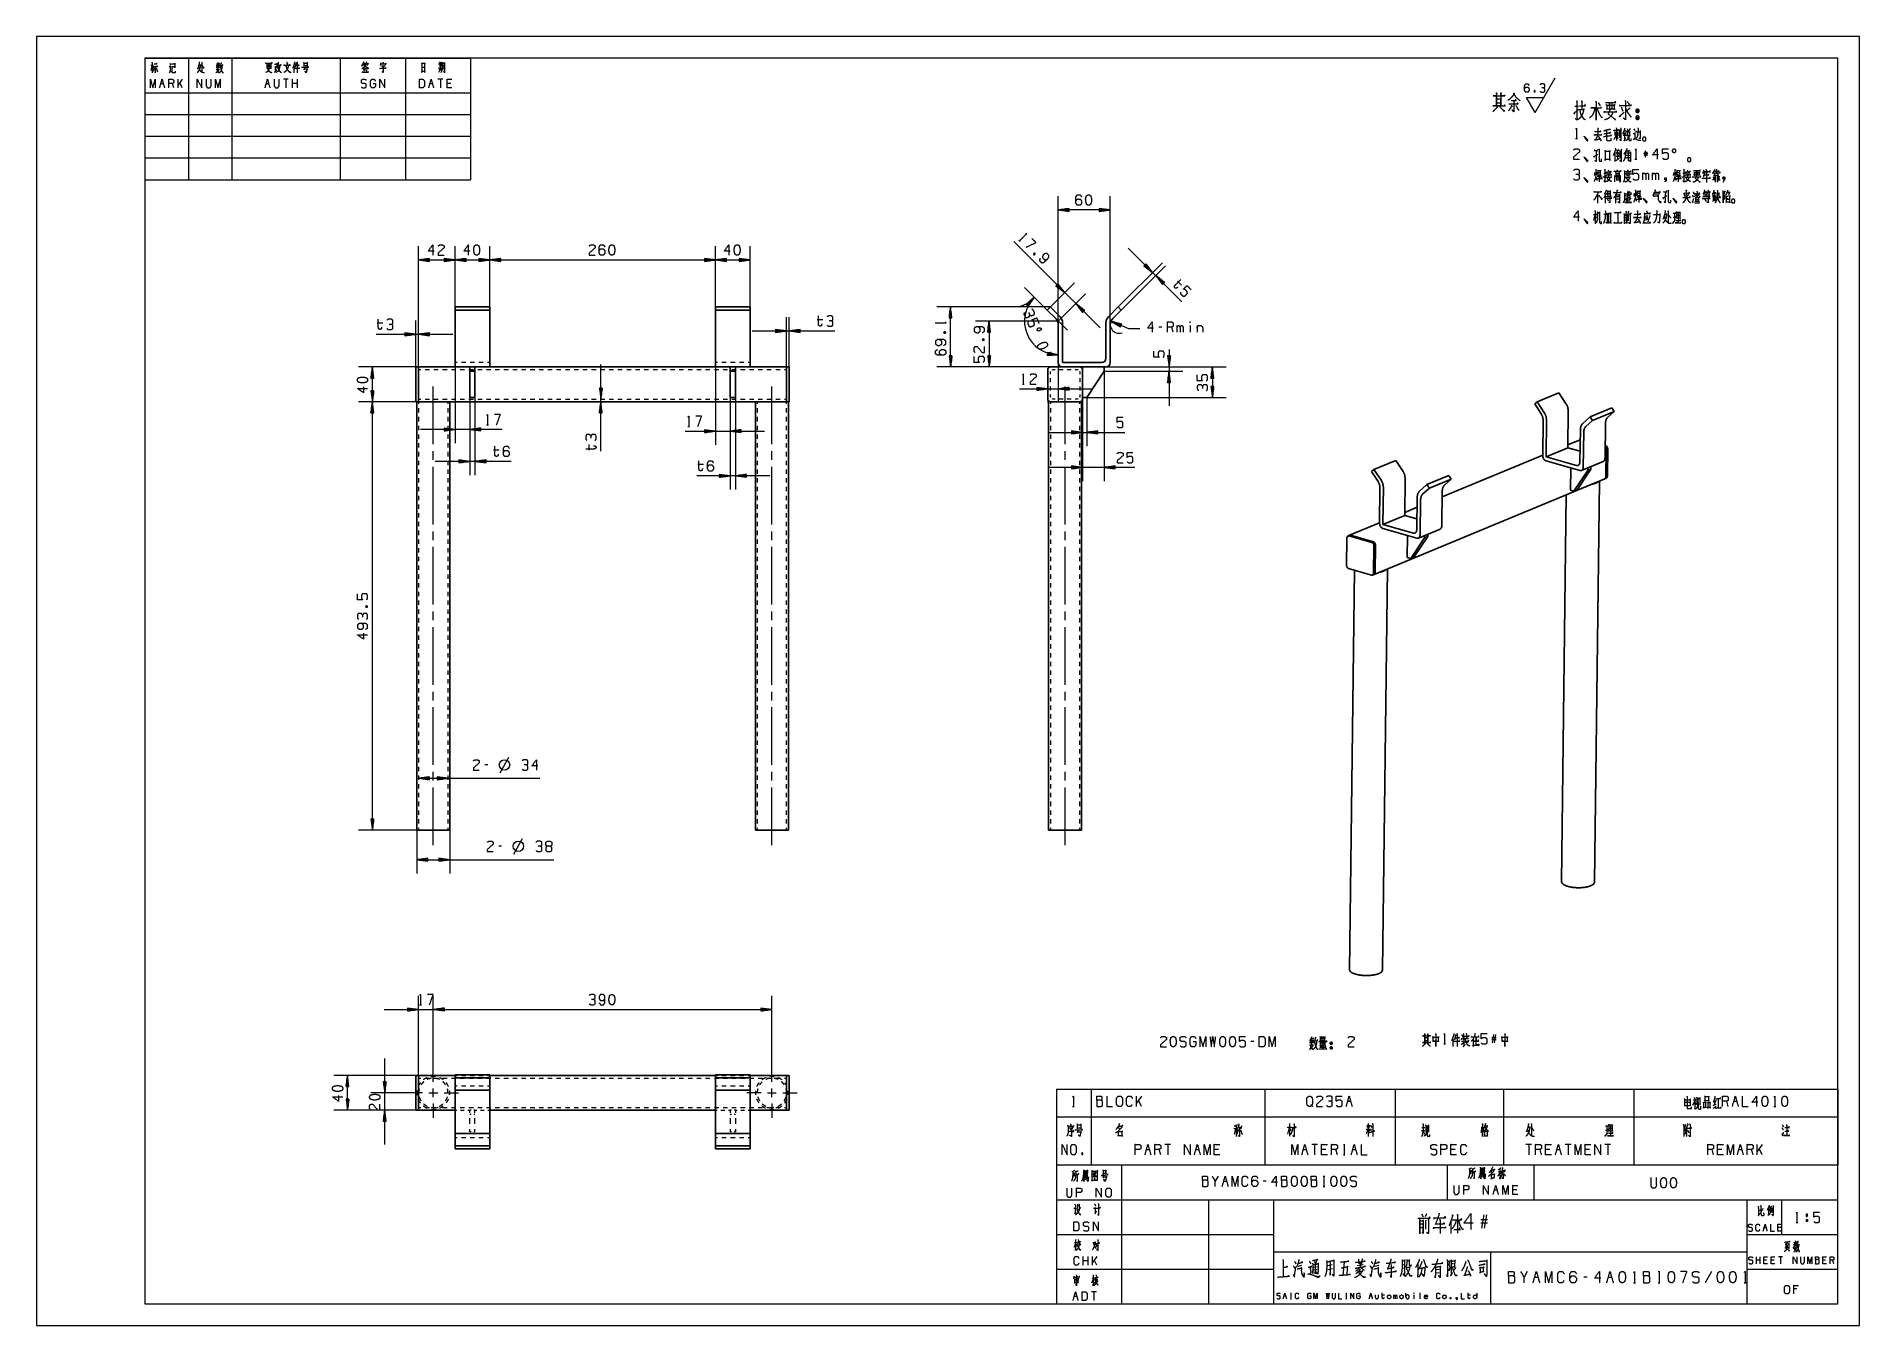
# Model space of a CAD drawing. Header units: millimetres. Extents: x 0 to 420, y 0 to 297.
import ezdxf

# ---------------------------------------------------------------- set-up
doc = ezdxf.new("R2010")
doc.units = ezdxf.units.MM
doc.layers.add('101', color=7, linetype='Continuous', true_color=0xffffff)

msp = doc.modelspace()

# ---------------------------------------------------------------- linework, layer by layer
at = {"layer": '101', "color": 133, "linetype": 'Continuous', "lineweight": 18}
for p, q in [((0, 297), (0, 0)), ((420, 297), (0, 297)), ((420, 0), (420, 297)), ((415, 292), (25, 292)), ((25, 292), (100, 292)), ((25, 292), (100, 292)), ((25, 292), (100, 292)), ((25, 292), (25, 5)), ((25, 292), (25, 264)), ((35, 292), (35, 264)), ((45, 292), (45, 264)), ((70, 292), (70, 264)), ((85, 292), (85, 264)), ((100, 292), (100, 264)), ((415, 5), (415, 292)), ((25, 284), (100, 284)), ((25, 279), (100, 279)), ((25, 274), (100, 274)), ((25, 269), (100, 269)), ((25, 264), (100, 264)), ((235, 37), (415, 37)), ((235, 37), (235, 5)), ((250, 37), (250, 5)), ((325, 37), (325, 29)), ((345, 37), (345, 29)), ((235, 29), (415, 29)), ((270, 29), (270, 5)), ((285, 29), (285, 5)), ((394, 29), (394, 5)), ((402, 29), (402, 21)), ((235, 21), (285, 21)), ((394, 21), (415, 21)), ((285, 17), (394, 17)), ((335, 17), (335, 5)), ((235, 13), (285, 13)), ((394, 13), (415, 13)), ((25, 5), (415, 5)), ((235, 5), (415, 5)), ((0, 0), (420, 0))]:
    msp.add_line(p, q, dxfattribs=at)
at = {"layer": '101', "color": 72, "linetype": 'Continuous', "lineweight": 18}
for p, q in [((26.57, 290.3), (26.35, 289.18)), ((26.36, 290.36), (26.98, 290.36)), ((26.69, 290.14), (26.91, 289.66)), ((30.74, 290.88), (30.87, 290.49)), ((31.13, 290.07), (31.22, 289.97)), ((37.42, 290.41), (37.77, 290.41)), ((41.69, 290.2), (41.43, 289.78)), ((41.53, 290.78), (41.66, 290.49)), ((41.88, 290.18), (42.11, 289.91)), ((42.14, 290.82), (41.95, 290.49)), ((53.11, 290.49), (53.99, 290.49)), ((53.11, 290.14), (53.98, 290.14)), ((54.01, 290.63), (54.01, 289.56)), ((55, 290.16), (55, 288.89)), ((55.02, 290.01), (55.35, 290.01)), ((55.4, 290.82), (55.37, 289.89)), ((59.27, 290.28), (59.27, 288.65)), ((61.56, 290.86), (62.32, 290.86)), ((61.56, 290.28), (62.32, 290.28)), ((61.73, 289.91), (61.56, 289.33)), ((62.33, 291.05), (62.33, 290.09)), ((76.04, 290.67), (76.21, 290.34)), ((92.86, 289.95), (93.25, 289.95)), ((93.22, 291.13), (93.33, 290.98)), ((27.11, 289.78), (26.88, 288.91)), ((27.56, 289.76), (27.87, 288.87)), ((28.66, 286.17), (29.22, 286.17)), ((30.65, 288.62), (30.93, 289.08)), ((31.62, 285.18), (31.34, 286.17)), ((33.59, 287.14), (32.63, 285.78)), ((32.63, 285.18), (32.63, 287.14)), ((33.59, 285.18), (33.04, 286.36)), ((41.4, 289.47), (42.16, 289.47)), ((52.94, 286.17), (53.49, 286.17)), ((53.1, 289.76), (53.98, 289.76)), ((58.02, 287.14), (56.9, 287.14)), ((57.46, 287.14), (57.46, 285.18)), ((59.02, 285.18), (59.02, 287.14)), ((60.14, 286.17), (59.02, 286.17)), ((60.14, 285.18), (60.14, 287.14)), ((61.6, 289.56), (62.33, 289.56)), ((75.31, 289.52), (75.48, 289.02)), ((75.35, 289.72), (76.07, 289.72)), ((75.6, 289.62), (75.76, 289.2)), ((76.13, 289.56), (75.92, 288.89)), ((90.65, 286.17), (91.2, 286.17)), ((93.6, 287.14), (92.49, 287.14)), ((92.92, 289.33), (92.65, 288.71)), ((93.05, 287.14), (93.05, 285.18)), ((93.18, 289.37), (93.28, 289.04)), ((93.75, 288.94), (94, 288.69)), ((95.45, 286.17), (94.61, 286.17)), ((354.38, 280.94), (355.28, 280.94)), ((355.28, 280.15), (356.42, 280.15)), ((354.59, 273.5), (355.01, 273.5)), ((363.66, 274.9), (364.33, 274.93)), ((364.01, 274.28), (364.33, 273.5)), ((364.61, 275.6), (364.76, 275.45)), ((364.67, 275.5), (364.67, 273.63)), ((364.95, 275.95), (365.09, 275.8)), ((367.84, 274.65), (368.16, 274.65)), ((367.98, 275.73), (368.2, 275.33)), ((363.66, 270.34), (363.66, 268.17)), ((363.85, 268.44), (364.51, 268.87)), ((364.23, 269.97), (364.23, 268.69)), ((364.35, 270.39), (364.53, 269.89)), ((364.99, 271.07), (365.23, 270.99)), ((366.06, 269.12), (367.17, 269.12)), ((366.1, 269.67), (367.19, 269.67)), ((366.2, 270.64), (366.89, 270.64)), ((366.98, 270.84), (366.64, 270.37)), ((371.23, 269.94), (370.22, 269.94)), ((370.4, 270.42), (371.07, 269.47)), ((371.06, 270.42), (370.4, 269.47)), ((370.72, 269.22), (370.72, 270.64)), ((361.91, 265.68), (362.06, 265.25)), ((362.09, 266.3), (362.25, 265.95)), ((362.55, 265.7), (362.41, 265.2)), ((363.61, 264.78), (364.84, 264.78)), ((363.85, 265.1), (364.65, 265.1)), ((363.91, 265.53), (364.61, 265.53)), ((364.1, 266.38), (364.24, 266.03)), ((364.56, 264.63), (364.56, 263.85)), ((364.61, 265.7), (364.61, 264.93)), ((366.47, 266.3), (366.7, 265.95)), ((368.25, 268.74), (368.67, 268.74)), ((370.07, 263.98), (370.07, 265.55)), ((372.34, 263.98), (372.34, 265.55)), ((380.13, 265.68), (380.27, 265.25)), ((380.3, 266.3), (380.46, 265.95)), ((380.76, 265.7), (380.62, 265.2)), ((384.61, 266.4), (384.77, 266.03)), ((385.56, 266.08), (385.4, 265.58)), ((359.62, 260.64), (359.62, 258.59)), ((359.89, 260.47), (360.56, 259.59)), ((361.95, 261.34), (362.53, 261.34)), ((361.95, 260.92), (362.53, 260.92)), ((361.95, 260.49), (362.53, 260.49)), ((362.53, 261.54), (362.53, 260.34)), ((363.98, 264.43), (364.53, 264.43)), ((363.98, 263.95), (364.53, 263.95)), ((366.04, 264.55), (367.05, 264.55)), ((384.31, 261.07), (384.41, 260.77)), ((384.68, 260.77), (384.68, 260.14)), ((385.17, 261.07), (385.33, 260.74)), ((360.61, 259.77), (360.54, 259.39)), ((361.42, 260.34), (361.42, 258.59)), ((362.5, 258.64), (362.3, 258.87)), ((362.5, 260.14), (362.5, 258.69)), ((363.93, 260.09), (364.6, 260.09)), ((363.94, 259.57), (364.61, 259.57)), ((364.31, 256.43), (364.31, 254.08)), ((364.31, 256.4), (364.31, 254.08)), ((366.1, 256.78), (366.34, 256.33)), ((366.86, 256.78), (366.64, 256.33)), ((377.39, 256.28), (377.39, 254.45)), ((389.8, 259.54), (390.13, 259.54)), ((359.02, 255.93), (358.68, 254.58)), ((359.09, 255.73), (359.43, 255.15)), ((366.18, 254.15), (366.36, 253.88)), ((375.11, 256), (375.54, 256)), ((377.83, 255.8), (378.61, 255.8)), ((226.35, 250.08), (226.65, 249.78)), ((229.98, 247.09), (229.79, 246.67)), ((262.89, 240.64), (263.83, 239.7)), ((78.47, 231.05), (79.8, 231.05)), ((179.87, 231.82), (181.2, 231.82)), ((209.5, 230.84), (209.5, 231.26)), ((226.67, 235.01), (226.83, 234.62)), ((209.05, 228.69), (209.47, 228.84)), ((217.93, 227.06), (218.35, 227.22)), ((259.28, 230.05), (258.6, 230.05)), ((261.89, 228.85), (261.55, 230.05)), ((262.82, 228.85), (262.82, 230.42)), ((265.77, 230.42), (265.77, 228.85)), ((267.37, 230.42), (267.37, 228.85)), ((227.14, 216.9), (227.56, 216.9)), ((103.7, 207.54), (104.13, 207.54)), ((150.06, 207.15), (150.48, 207.15)), ((105.31, 201.77), (106.63, 201.77)), ((127.36, 201.65), (127.36, 202.98)), ((152.35, 198.44), (153.68, 198.44)), ((75.85, 165.56), (76.28, 165.72)), ((106.79, 127.33), (108.79, 130.98)), ((103.95, 129.17), (103.28, 129.17)), ((107.16, 110.42), (106.49, 110.42)), ((110, 108.58), (112, 112.23)), ((88.24, 73.91), (88.67, 73.91)), ((280.45, 65.42), (279.78, 65.42)), ((293.28, 64.65), (294.2, 64.65)), ((293.63, 65.52), (293.32, 65.02)), ((293.44, 66.22), (293.6, 65.87)), ((293.86, 65.5), (294.15, 65.17)), ((294.18, 66.27), (293.95, 65.87)), ((324.21, 64.87), (324.63, 64.87)), ((326.32, 66.27), (326.32, 64.3)), ((329.8, 65.32), (329.43, 65.1)), ((336.29, 66.3), (335.29, 66.3)), ((336.29, 65.82), (335.29, 65.82)), ((335.45, 65.1), (335.78, 67.02)), ((336.14, 67.02), (335.8, 65.1)), ((235, 54.46), (243, 54.46)), ((235, 54.46), (235, 48.11)), ((238.67, 50.48), (239.09, 50.48)), ((243, 54.46), (243, 48.11)), ((243, 54.46), (283, 54.46)), ((254.57, 52.85), (253.41, 51.2)), ((253.41, 50.48), (253.41, 52.85)), ((254.57, 50.48), (253.9, 51.9)), ((283, 54.46), (283, 48.11)), ((283, 54.46), (313, 54.46)), ((302.09, 51.68), (302.76, 51.68)), ((313, 54.46), (313, 48.11)), ((313, 54.46), (338, 54.46)), ((338, 54.46), (338, 48.11)), ((338, 54.46), (368, 54.46)), ((368, 54.46), (368, 48.11)), ((368, 54.46), (415, 54.46)), ((379.68, 52.03), (380.95, 52.03)), ((379.68, 51.5), (380.95, 51.5)), ((379.7, 50.7), (380.95, 50.7)), ((380.99, 52.22), (380.99, 50.6)), ((381.87, 52.65), (382.02, 52.22)), ((382.04, 51.4), (382.34, 50.93)), ((386.26, 50.08), (386.98, 50.55)), ((386.28, 50.7), (387, 51.03)), ((386.93, 51.95), (386.49, 50.85)), ((387.44, 52.22), (387.44, 50.17)), ((389.77, 50.48), (389.44, 51.68)), ((391.04, 51.68), (391.71, 51.68)), ((400.27, 50.48), (400.7, 50.48)), ((415, 54.46), (415, 48.11)), ((235, 48.11), (243, 48.11)), ((235, 48.11), (235, 37)), ((239.76, 46.22), (240.58, 46.22)), ((240.59, 46.45), (240.59, 45.3)), ((243, 48.11), (243, 37)), ((243, 48.11), (283, 48.11)), ((283, 48.11), (283, 37)), ((283, 48.11), (313, 48.11)), ((307.33, 46.2), (307.61, 45.62)), ((313, 48.11), (313, 37)), ((313, 48.11), (338, 48.11)), ((320.7, 46.25), (320.7, 44.55)), ((338, 48.11), (338, 37)), ((338, 48.11), (368, 48.11)), ((368, 48.11), (368, 37)), ((368, 48.11), (415, 48.11)), ((380.84, 46.45), (381.02, 46.3)), ((402.21, 46.3), (402.51, 45.75)), ((415, 48.11), (415, 37)), ((239.76, 45.53), (240.58, 45.53)), ((239.95, 45.08), (239.76, 44.38)), ((239.81, 44.65), (240.59, 44.65)), ((249.23, 45.65), (249.55, 45.17)), ((275.88, 45.4), (276.64, 45.4)), ((276.21, 45.35), (275.95, 44.13)), ((276.35, 46.08), (276.35, 43.55)), ((276.39, 45.17), (276.6, 44.7)), ((276.87, 45.12), (276.55, 44)), ((276.78, 45.68), (277.56, 45.68)), ((276.8, 45.17), (276.94, 44.95)), ((277.38, 45.08), (277.79, 43.98)), ((277.63, 45.98), (277.45, 45.35)), ((288.6, 45.62), (288.21, 44.08)), ((288.74, 45.35), (289.04, 44.9)), ((306.72, 45.25), (306.32, 44.17)), ((306.37, 45.25), (307.18, 45.25)), ((306.49, 46.18), (306.62, 45.6)), ((306.87, 45.25), (307.18, 44.77)), ((307.15, 46.18), (306.94, 45.53)), ((307.31, 45.37), (307.52, 44.92)), ((319.06, 44.95), (319.87, 44.95)), ((319.15, 45.65), (319.82, 45.65)), ((320.1, 46.03), (320.7, 46.03)), ((333.02, 45.6), (332.74, 44.45)), ((343.6, 45.68), (344.03, 45.68)), ((361.81, 45.95), (361.81, 44.13)), ((362.25, 45.48), (363.03, 45.48)), ((379.52, 46.1), (379.87, 46.1)), ((380.17, 45.6), (380.17, 43.53)), ((402.12, 45.6), (402.42, 45.12)), ((240.85, 39.81), (240.99, 39.39)), ((255.72, 40.56), (256.39, 40.56)), ((259, 39.36), (258.67, 40.56)), ((261.28, 41.74), (259.94, 41.74)), ((260.61, 41.74), (260.61, 39.36)), ((267.1, 40.56), (267.77, 40.56)), ((272.33, 40.56), (271.32, 40.56)), ((291.86, 40.56), (292.53, 40.56)), ((295.14, 41.74), (293.8, 41.74)), ((294.47, 41.74), (294.47, 39.36)), ((297.08, 40.56), (296.08, 40.56)), ((299.7, 39.36), (299.36, 40.56)), ((301.12, 41.74), (301.46, 41.74)), ((301.12, 39.36), (301.46, 39.36)), ((301.3, 41.74), (301.3, 39.36)), ((303.24, 40.56), (303.91, 40.56)), ((326.85, 40.56), (325.84, 40.56)), ((344.45, 41.74), (343.11, 41.74)), ((343.78, 41.74), (343.78, 39.36)), ((346.73, 39.36), (346.39, 40.56)), ((348.67, 40.56), (347.66, 40.56)), ((350.27, 40.56), (350.94, 40.56)), ((353.56, 41.74), (352.21, 41.74)), ((352.88, 41.74), (352.88, 39.36)), ((357.77, 40.56), (356.76, 40.56)), ((362.66, 41.74), (361.32, 41.74)), ((361.99, 41.74), (361.99, 39.36)), ((386.37, 39.36), (386.04, 40.56)), ((388.31, 40.56), (387.31, 40.56)), ((392.19, 40.56), (392.87, 40.56)), ((395.48, 39.36), (395.14, 40.56)), ((397.58, 41.74), (396.41, 40.09)), ((396.41, 39.36), (396.41, 41.74)), ((397.58, 39.36), (396.91, 40.79)), ((235, 37), (243, 37)), ((241.5, 33.66), (242.04, 33.81)), ((241.79, 35.05), (241.78, 33.74)), ((243, 37), (283, 37)), ((272.25, 34.43), (271.58, 33.25)), ((283, 37), (313, 37)), ((296.45, 34.43), (296.78, 34.43)), ((296.62, 34.43), (296.62, 32.05)), ((313, 37), (338, 37)), ((332.92, 34.28), (333.47, 34.43)), ((333.22, 35.67), (333.2, 34.36)), ((336.72, 35.38), (337.43, 35.58)), ((338, 37), (368, 37)), ((368, 37), (415, 37)), ((273.52, 33.25), (274.2, 33.25)), ((283.3, 33.25), (282.63, 33.25)), ((296.45, 32.05), (296.78, 32.05)), ((335.89, 31.26), (336.48, 31.26)), ((341.01, 31.26), (340.12, 31.26)), ((319.05, 25.76), (319.44, 25.05)), ((320.24, 25.76), (319.91, 25.05)), ((332.97, 22.45), (333.5, 25.48)), ((334.05, 25.48), (333.53, 22.45)), ((396.78, 26.5), (397.1, 26.62)), ((319.19, 21.62), (319.46, 21.19)), ((324.72, 22.49), (324.58, 22.76)), ((325.88, 24.1), (325.88, 21.19)), ((327.86, 22.41), (327.72, 22.09)), ((334.31, 24.34), (332.72, 24.34)), ((334.31, 23.59), (332.72, 23.59)), ((398.04, 22.56), (398.48, 22.56)), ((401.88, 22.56), (401.21, 22.56)), ((405.37, 23.74), (405.8, 23.74)), ((407.69, 24.46), (408.02, 24.46)), ((407.69, 24.46), (407.69, 23.99)), ((239.62, 19.15), (239.06, 19.01)), ((239.43, 18.9), (239.63, 18.63)), ((404.78, 18.63), (405.57, 18.79)), ((405.68, 18.57), (406.23, 18.69)), ((241.17, 13.94), (241.17, 15.91)), ((242.28, 14.94), (241.17, 14.94)), ((242.28, 13.94), (242.28, 15.91)), ((244.25, 15.91), (243.29, 14.54)), ((243.29, 13.94), (243.29, 15.91)), ((244.25, 13.94), (243.7, 15.12)), ((290.64, 13.69), (291.54, 13.94)), ((294.25, 13.42), (295.03, 13.59)), ((294.25, 12.8), (295.08, 13)), ((297.47, 12.9), (298.59, 13.18)), ((298.54, 14.01), (297.49, 13.73)), ((301.25, 14.63), (300.98, 11.62)), ((304.3, 13.8), (305.66, 14.04)), ((308.32, 13.69), (309.22, 13.94)), ((315.02, 14.01), (314.63, 13.94)), ((315, 13.25), (314.63, 13.14)), ((323.17, 12.9), (322.32, 12.8)), ((323.85, 14.45), (323.66, 14.35)), ((326.44, 14.25), (325.93, 14.18)), ((396.24, 14.25), (396.24, 15.82)), ((397.13, 15.04), (396.24, 15.04)), ((397.13, 14.25), (397.13, 15.82)), ((398.6, 15.04), (397.94, 15.04)), ((400.3, 15.04), (399.63, 15.04)), ((402.22, 15.82), (401.33, 15.82)), ((401.78, 15.82), (401.78, 14.25)), ((412.18, 15.04), (411.51, 15.04)), ((414.1, 14.25), (413.88, 15.04)), ((239.32, 10.28), (239.85, 10.36)), ((243.7, 10.96), (243.12, 10.84)), ((243.49, 10.67), (243.68, 10.43)), ((322.32, 12.14), (323.17, 12.25)), ((343.45, 12.47), (342.71, 11.17)), ((345.17, 11.17), (345.91, 11.17)), ((357.23, 11.17), (356.49, 11.17)), ((362.14, 11.17), (362.88, 11.17)), ((367.94, 9.85), (368.4, 9.85)), ((373.63, 12.47), (374, 12.47)), ((373.63, 9.85), (374, 9.85)), ((373.83, 12.47), (373.83, 9.85)), ((385.88, 12.47), (384.4, 9.85)), ((393.39, 9.85), (393.86, 9.85)), ((405.52, 8.46), (404.84, 8.46)), ((239.1, 6.79), (239.66, 6.79)), ((244.18, 7.77), (243.07, 7.77)), ((243.62, 7.77), (243.62, 5.8)), ((287.41, 6.84), (287.78, 6.84)), ((288.91, 7.48), (289.1, 7.48)), ((288.91, 6.17), (289.1, 6.17)), ((289.01, 7.48), (289.01, 6.17)), ((301.64, 7.48), (301.83, 7.48)), ((301.64, 6.17), (301.83, 6.17)), ((301.74, 7.48), (301.74, 6.17)), ((307.21, 6.84), (307.58, 6.84)), ((309.85, 7.04), (310.59, 7.04)), ((312.68, 6.17), (312.68, 7.04)), ((315.51, 6.52), (315.51, 7.48)), ((317.3, 7.04), (317.3, 6.17)), ((318.71, 7.5), (318.71, 6.17)), ((329.66, 7.04), (330.39, 7.04))]:
    msp.add_line(p, q, dxfattribs=at)
at = {"layer": '101', "color": 43, "linetype": 'Continuous', "lineweight": 18}
for p, q in [((345.26, 279.45), (349.88, 287.45)), ((343.25, 282.95), (347.28, 282.95)), ((345.26, 279.45), (343.25, 282.95)), ((345.08, 284.54), (345.21, 284.21))]:
    msp.add_line(p, q, dxfattribs=at)
at = {"layer": '101', "color": 22, "linetype": 'Continuous', "lineweight": 18}
for p, q in [((235.39, 230.61), (235.39, 260.21)), ((237.93, 257.37), (235.39, 257.03)), ((235.39, 257.03), (237.93, 256.7)), ((247.39, 257.03), (235.39, 257.03)), ((237.93, 257.06), (235.58, 257.06)), ((237.93, 257.01), (235.58, 257.01)), ((237.93, 257.11), (235.97, 257.11)), ((237.93, 256.96), (235.97, 256.96)), ((237.93, 257.16), (236.36, 257.16)), ((237.93, 256.9), (236.36, 256.9)), ((237.93, 257.21), (236.74, 257.21)), ((237.93, 256.85), (236.74, 256.85)), ((237.93, 257.26), (237.13, 257.26)), ((237.93, 256.8), (237.13, 256.8)), ((237.93, 257.31), (237.51, 257.31)), ((237.93, 256.75), (237.51, 256.75)), ((237.93, 257.36), (237.9, 257.36)), ((237.93, 257.36), (237.9, 257.36)), ((237.93, 256.7), (237.9, 256.7)), ((237.93, 256.7), (237.9, 256.7)), ((237.93, 256.7), (237.93, 257.37)), ((244.85, 257.37), (244.85, 256.7)), ((247.39, 257.03), (244.85, 257.37)), ((244.85, 257.36), (244.88, 257.36)), ((244.85, 257.36), (244.88, 257.36)), ((244.85, 257.31), (245.27, 257.31)), ((244.85, 257.26), (245.66, 257.26)), ((244.85, 257.21), (246.04, 257.21)), ((244.85, 257.16), (246.43, 257.16)), ((244.85, 257.11), (246.81, 257.11)), ((244.85, 257.06), (247.2, 257.06)), ((244.85, 256.7), (247.39, 257.03)), ((244.85, 257.01), (247.2, 257.01)), ((244.85, 256.96), (246.81, 256.96)), ((244.85, 256.9), (246.43, 256.9)), ((244.85, 256.85), (246.04, 256.85)), ((244.85, 256.8), (245.66, 256.8)), ((244.85, 256.75), (245.27, 256.75)), ((244.85, 256.7), (244.88, 256.7)), ((244.85, 256.7), (244.88, 256.7)), ((247.39, 230.61), (247.39, 260.21)), ((88.03, 220.85), (88.03, 248.69)), ((96.43, 234.68), (96.43, 248.69)), ((96.43, 234.68), (96.43, 248.69)), ((104.43, 234.68), (104.43, 248.69)), ((104.43, 234.68), (104.43, 248.69)), ((156.43, 234.68), (156.43, 248.69)), ((156.43, 234.68), (156.43, 248.69)), ((164.43, 234.68), (164.43, 248.69)), ((225.13, 249.75), (245.03, 229.85)), ((263.88, 235.89), (251.54, 248.22)), ((90.57, 245.85), (88.03, 245.52)), ((88.03, 245.52), (90.57, 245.18)), ((88.03, 245.52), (96.43, 245.52)), ((90.57, 245.54), (88.22, 245.54)), ((90.57, 245.49), (88.22, 245.49)), ((90.57, 245.59), (88.6, 245.59)), ((90.57, 245.44), (88.6, 245.44)), ((90.57, 245.65), (88.99, 245.65)), ((90.57, 245.39), (88.99, 245.39)), ((90.57, 245.7), (89.38, 245.7)), ((90.57, 245.34), (89.38, 245.34)), ((90.57, 245.75), (89.76, 245.75)), ((90.57, 245.29), (89.76, 245.29)), ((90.57, 245.8), (90.15, 245.8)), ((90.57, 245.24), (90.15, 245.24)), ((90.57, 245.85), (90.53, 245.85)), ((90.57, 245.85), (90.53, 245.85)), ((90.57, 245.19), (90.53, 245.19)), ((90.57, 245.19), (90.53, 245.19)), ((90.57, 245.18), (90.57, 245.85)), ((93.89, 245.85), (93.92, 245.85)), ((93.89, 245.85), (93.92, 245.85)), ((93.89, 245.85), (93.89, 245.18)), ((96.43, 245.52), (93.89, 245.85)), ((93.89, 245.8), (94.3, 245.8)), ((93.89, 245.75), (94.69, 245.75)), ((93.89, 245.7), (95.08, 245.7)), ((93.89, 245.65), (95.46, 245.65)), ((93.89, 245.59), (95.85, 245.59)), ((93.89, 245.54), (96.23, 245.54)), ((93.89, 245.18), (96.43, 245.52)), ((93.89, 245.49), (96.23, 245.49)), ((93.89, 245.44), (95.85, 245.44)), ((93.89, 245.39), (95.46, 245.39)), ((93.89, 245.34), (95.08, 245.34)), ((93.89, 245.29), (94.69, 245.29)), ((93.89, 245.24), (94.3, 245.24)), ((93.89, 245.19), (93.92, 245.19)), ((93.89, 245.19), (93.92, 245.19)), ((98.97, 245.85), (96.43, 245.52)), ((96.43, 245.52), (98.97, 245.18)), ((96.43, 245.52), (104.43, 245.52)), ((98.97, 245.54), (96.62, 245.54)), ((98.97, 245.49), (96.62, 245.49)), ((98.97, 245.59), (97, 245.59)), ((98.97, 245.44), (97, 245.44)), ((98.97, 245.65), (97.39, 245.65)), ((98.97, 245.39), (97.39, 245.39)), ((98.97, 245.7), (97.78, 245.7)), ((98.97, 245.34), (97.78, 245.34)), ((98.97, 245.75), (98.16, 245.75)), ((98.97, 245.29), (98.16, 245.29)), ((98.97, 245.8), (98.55, 245.8)), ((98.97, 245.24), (98.55, 245.24)), ((98.97, 245.85), (98.93, 245.85)), ((98.97, 245.85), (98.93, 245.85)), ((98.97, 245.19), (98.93, 245.19)), ((98.97, 245.19), (98.93, 245.19)), ((98.97, 245.18), (98.97, 245.85)), ((101.89, 245.85), (101.92, 245.85)), ((101.89, 245.85), (101.92, 245.85)), ((101.89, 245.85), (101.89, 245.18)), ((104.43, 245.52), (101.89, 245.85)), ((101.89, 245.8), (102.3, 245.8)), ((101.89, 245.75), (102.69, 245.75)), ((101.89, 245.7), (103.08, 245.7)), ((101.89, 245.65), (103.46, 245.65)), ((101.89, 245.59), (103.85, 245.59)), ((101.89, 245.54), (104.23, 245.54)), ((101.89, 245.18), (104.43, 245.52)), ((101.89, 245.49), (104.23, 245.49)), ((101.89, 245.44), (103.85, 245.44)), ((101.89, 245.39), (103.46, 245.39)), ((101.89, 245.34), (103.08, 245.34)), ((101.89, 245.29), (102.69, 245.29)), ((101.89, 245.24), (102.3, 245.24)), ((101.89, 245.19), (101.92, 245.19)), ((101.89, 245.19), (101.92, 245.19)), ((106.97, 245.85), (104.43, 245.52)), ((104.43, 245.52), (106.97, 245.18)), ((104.43, 245.52), (156.43, 245.52)), ((106.97, 245.54), (104.62, 245.54)), ((106.97, 245.49), (104.62, 245.49)), ((106.97, 245.59), (105, 245.59)), ((106.97, 245.44), (105, 245.44)), ((106.97, 245.65), (105.39, 245.65)), ((106.97, 245.39), (105.39, 245.39)), ((106.97, 245.7), (105.78, 245.7)), ((106.97, 245.34), (105.78, 245.34)), ((106.97, 245.75), (106.16, 245.75)), ((106.97, 245.29), (106.16, 245.29)), ((106.97, 245.8), (106.55, 245.8)), ((106.97, 245.24), (106.55, 245.24)), ((106.97, 245.85), (106.93, 245.85)), ((106.97, 245.85), (106.93, 245.85)), ((106.97, 245.19), (106.93, 245.19)), ((106.97, 245.19), (106.93, 245.19)), ((106.97, 245.18), (106.97, 245.85)), ((153.89, 245.85), (153.92, 245.85)), ((153.89, 245.85), (153.92, 245.85)), ((153.89, 245.85), (153.89, 245.18)), ((156.43, 245.52), (153.89, 245.85)), ((153.89, 245.8), (154.3, 245.8)), ((153.89, 245.75), (154.69, 245.75)), ((153.89, 245.7), (155.08, 245.7)), ((153.89, 245.65), (155.46, 245.65)), ((153.89, 245.59), (155.85, 245.59)), ((153.89, 245.54), (156.23, 245.54)), ((153.89, 245.18), (156.43, 245.52)), ((153.89, 245.49), (156.23, 245.49)), ((153.89, 245.44), (155.85, 245.44)), ((153.89, 245.39), (155.46, 245.39)), ((153.89, 245.34), (155.08, 245.34)), ((153.89, 245.29), (154.69, 245.29)), ((153.89, 245.24), (154.3, 245.24)), ((153.89, 245.19), (153.92, 245.19)), ((153.89, 245.19), (153.92, 245.19)), ((158.97, 245.85), (156.43, 245.52)), ((156.43, 245.52), (158.97, 245.18)), ((156.43, 245.52), (164.43, 245.52)), ((158.97, 245.54), (156.62, 245.54)), ((158.97, 245.49), (156.62, 245.49)), ((158.97, 245.59), (157, 245.59)), ((158.97, 245.44), (157, 245.44)), ((158.97, 245.65), (157.39, 245.65)), ((158.97, 245.39), (157.39, 245.39)), ((158.97, 245.7), (157.78, 245.7)), ((158.97, 245.34), (157.78, 245.34)), ((158.97, 245.75), (158.16, 245.75)), ((158.97, 245.29), (158.16, 245.29)), ((158.97, 245.8), (158.55, 245.8)), ((158.97, 245.24), (158.55, 245.24)), ((158.97, 245.85), (158.93, 245.85)), ((158.97, 245.85), (158.93, 245.85)), ((158.97, 245.19), (158.93, 245.19)), ((158.97, 245.19), (158.93, 245.19)), ((158.97, 245.18), (158.97, 245.85)), ((161.89, 245.85), (161.92, 245.85)), ((161.89, 245.85), (161.92, 245.85)), ((161.89, 245.85), (161.89, 245.18)), ((164.43, 245.52), (161.89, 245.85)), ((161.89, 245.8), (162.3, 245.8)), ((161.89, 245.75), (162.69, 245.75)), ((161.89, 245.7), (163.08, 245.7)), ((161.89, 245.65), (163.46, 245.65)), ((161.89, 245.59), (163.85, 245.59)), ((161.89, 245.54), (164.23, 245.54)), ((161.89, 245.18), (164.43, 245.52)), ((161.89, 245.49), (164.23, 245.49)), ((161.89, 245.44), (163.85, 245.44)), ((161.89, 245.39), (163.46, 245.39)), ((161.89, 245.34), (163.08, 245.34)), ((161.89, 245.29), (162.69, 245.29)), ((161.89, 245.24), (162.3, 245.24)), ((161.89, 245.19), (161.92, 245.19)), ((161.89, 245.19), (161.92, 245.19)), ((249.22, 234.68), (259.4, 244.86)), ((249.93, 233.97), (260.1, 244.15)), ((255.59, 244.64), (255.12, 244.17)), ((255.12, 244.17), (255.14, 244.15)), ((255.12, 244.17), (255.14, 244.15)), ((255.12, 244.17), (257.15, 242.61)), ((255.16, 244.21), (255.45, 243.91)), ((255.19, 244.25), (255.76, 243.68)), ((255.23, 244.28), (256.07, 243.44)), ((255.26, 244.32), (256.38, 243.2)), ((255.3, 244.35), (256.69, 242.97)), ((255.34, 244.39), (257, 242.73)), ((255.37, 244.42), (257.03, 242.77)), ((255.41, 244.46), (256.8, 243.07)), ((255.44, 244.5), (256.56, 243.38)), ((255.48, 244.53), (256.32, 243.69)), ((255.52, 244.57), (256.08, 244)), ((255.55, 244.6), (255.85, 244.31)), ((255.59, 244.64), (255.61, 244.62)), ((255.59, 244.64), (255.61, 244.62)), ((257.15, 242.61), (255.59, 244.64)), ((232.86, 233.97), (239.13, 240.25)), ((235.32, 240.03), (234.85, 239.56)), ((234.85, 239.56), (234.88, 239.54)), ((234.85, 239.56), (234.88, 239.54)), ((234.85, 239.56), (236.88, 238)), ((234.89, 239.6), (235.18, 239.3)), ((234.92, 239.63), (235.49, 239.07)), ((234.96, 239.67), (235.8, 238.83)), ((235, 239.71), (236.11, 238.59)), ((235.03, 239.74), (236.42, 238.36)), ((235.07, 239.78), (236.73, 238.12)), ((235.1, 239.81), (236.76, 238.15)), ((235.14, 239.85), (236.53, 238.46)), ((235.18, 239.89), (236.29, 238.77)), ((235.21, 239.92), (236.05, 239.08)), ((235.25, 239.96), (235.82, 239.39)), ((235.28, 239.99), (235.58, 239.7)), ((235.32, 240.03), (235.34, 240.01)), ((235.32, 240.03), (235.34, 240.01)), ((236.88, 238), (235.32, 240.03)), ((259.89, 240.34), (257.86, 241.9)), ((257.86, 241.9), (259.42, 239.87)), ((259.64, 240.09), (257.98, 241.75)), ((259.67, 240.13), (258.01, 241.79)), ((259.6, 240.05), (258.21, 241.44)), ((259.71, 240.16), (258.32, 241.55)), ((259.56, 240.02), (258.45, 241.13)), ((259.74, 240.2), (258.63, 241.31)), ((259.53, 239.98), (258.69, 240.82)), ((259.49, 239.95), (258.92, 240.51)), ((259.78, 240.23), (258.94, 241.07)), ((259.46, 239.91), (259.16, 240.21)), ((259.82, 240.27), (259.25, 240.84)), ((259.42, 239.87), (259.4, 239.9)), ((259.42, 239.87), (259.4, 239.9)), ((259.42, 239.87), (259.89, 240.34)), ((259.85, 240.31), (259.56, 240.6)), ((259.89, 240.34), (259.86, 240.36)), ((259.89, 240.34), (259.86, 240.36)), ((232.86, 233.97), (227.64, 239.19)), ((229.89, 236.94), (227.99, 235.22)), ((227.99, 235.22), (228.01, 235.25)), ((227.99, 235.22), (228.01, 235.25)), ((227.99, 235.22), (228.5, 234.79)), ((228.03, 235.19), (228.3, 235.51)), ((228.07, 235.16), (228.59, 235.77)), ((228.11, 235.12), (228.88, 236.03)), ((228.15, 235.09), (229.17, 236.29)), ((228.18, 235.06), (229.45, 236.55)), ((228.22, 235.02), (229.74, 236.81)), ((228.26, 234.99), (229.78, 236.78)), ((228.3, 234.96), (229.57, 236.45)), ((228.34, 234.92), (229.36, 236.12)), ((228.38, 234.89), (229.15, 235.8)), ((228.42, 234.86), (228.94, 235.47)), ((228.5, 234.79), (229.89, 236.94)), ((235.39, 231.44), (241.66, 237.71)), ((241.45, 233.9), (239.42, 235.46)), ((239.42, 235.46), (240.98, 233.43)), ((241.2, 233.65), (239.54, 235.31)), ((241.23, 233.69), (239.57, 235.35)), ((87.43, 220.25), (87.43, 231.56)), ((88.03, 220.25), (88.03, 231.56)), ((172.83, 220.85), (172.83, 232.33)), ((173.43, 220.85), (173.43, 232.33)), ((233.56, 234.68), (207.42, 234.68)), ((210.59, 234.68), (210.26, 232.14)), ((210.26, 232.14), (210.26, 232.17)), ((210.26, 232.14), (210.26, 232.17)), ((210.26, 232.14), (210.92, 232.14)), ((210.31, 232.14), (210.31, 232.56)), ((210.36, 232.14), (210.36, 232.94)), ((210.41, 232.14), (210.41, 233.33)), ((210.46, 232.14), (210.46, 233.72)), ((210.51, 232.14), (210.51, 234.1)), ((210.57, 232.14), (210.57, 234.49)), ((210.92, 232.14), (210.59, 234.68)), ((210.59, 220.85), (210.59, 234.68)), ((210.62, 232.14), (210.62, 234.49)), ((210.67, 232.14), (210.67, 234.1)), ((210.72, 232.14), (210.72, 233.72)), ((210.77, 232.14), (210.77, 233.33)), ((210.82, 232.14), (210.82, 232.94)), ((210.87, 232.14), (210.87, 232.56)), ((210.92, 232.14), (210.92, 232.17)), ((210.92, 232.14), (210.92, 232.17)), ((235.39, 231.44), (216.3, 231.44)), ((219.47, 231.44), (219.14, 228.9)), ((219.44, 228.9), (219.44, 231.24)), ((219.8, 228.9), (219.47, 231.44)), ((219.47, 231.44), (219.47, 220.85)), ((219.5, 228.9), (219.5, 231.24)), ((228.45, 234.83), (228.73, 235.14)), ((228.49, 234.79), (228.51, 234.82)), ((228.49, 234.79), (228.51, 234.82)), ((241.16, 233.61), (239.77, 235)), ((241.27, 233.72), (239.88, 235.11)), ((241.12, 233.58), (240.01, 234.69)), ((241.3, 233.76), (240.19, 234.87)), ((241.09, 233.54), (240.25, 234.38)), ((241.05, 233.51), (240.48, 234.08)), ((241.34, 233.79), (240.5, 234.64)), ((241.02, 233.47), (240.72, 233.77)), ((241.38, 233.83), (240.81, 234.4)), ((240.98, 233.43), (240.96, 233.46)), ((240.98, 233.43), (240.96, 233.46)), ((240.98, 233.43), (241.45, 233.9)), ((241.41, 233.87), (241.12, 234.16)), ((241.45, 233.9), (241.43, 233.92)), ((241.45, 233.9), (241.43, 233.92)), ((250.02, 230.71), (247.54, 231.37)), ((247.54, 231.37), (249.76, 230.09)), ((251.69, 229.66), (247.54, 231.37)), ((249.88, 230.38), (247.71, 231.28)), ((249.9, 230.43), (247.73, 231.32)), ((249.86, 230.33), (248.05, 231.08)), ((249.92, 230.47), (248.11, 231.22)), ((249.94, 230.52), (248.48, 231.12)), ((249.96, 230.57), (248.86, 231.02)), ((78.29, 228.38), (95.96, 228.38)), ((84.89, 228.72), (84.89, 228.05)), ((87.43, 228.38), (84.89, 228.72)), ((84.89, 228.71), (84.92, 228.71)), ((84.89, 228.71), (84.92, 228.71)), ((84.89, 228.66), (85.3, 228.66)), ((84.89, 228.61), (85.69, 228.61)), ((84.89, 228.56), (86.08, 228.56)), ((84.89, 228.51), (86.46, 228.51)), ((84.89, 228.46), (86.85, 228.46)), ((84.89, 228.41), (87.23, 228.41)), ((84.89, 228.05), (87.43, 228.38)), ((84.89, 228.36), (87.23, 228.36)), ((84.89, 228.31), (86.85, 228.31)), ((84.89, 228.25), (86.46, 228.25)), ((84.89, 228.2), (86.08, 228.2)), ((84.89, 228.15), (85.69, 228.15)), ((84.89, 228.1), (85.3, 228.1)), ((84.89, 228.05), (84.92, 228.05)), ((84.89, 228.05), (84.92, 228.05)), ((90.57, 228.72), (88.03, 228.38)), ((88.03, 228.38), (90.57, 228.05)), ((90.57, 228.41), (88.22, 228.41)), ((90.57, 228.36), (88.22, 228.36)), ((90.57, 228.46), (88.6, 228.46)), ((90.57, 228.31), (88.6, 228.31)), ((90.57, 228.51), (88.99, 228.51)), ((90.57, 228.25), (88.99, 228.25)), ((90.57, 228.56), (89.38, 228.56)), ((90.57, 228.2), (89.38, 228.2)), ((90.57, 228.61), (89.76, 228.61)), ((90.57, 228.15), (89.76, 228.15)), ((90.57, 228.66), (90.15, 228.66)), ((90.57, 228.1), (90.15, 228.1)), ((90.57, 228.71), (90.53, 228.71)), ((90.57, 228.71), (90.53, 228.71)), ((90.57, 228.05), (90.53, 228.05)), ((90.57, 228.05), (90.53, 228.05)), ((90.57, 228.05), (90.57, 228.72)), ((164.89, 229.16), (183.93, 229.16)), ((170.29, 229.49), (170.32, 229.49)), ((170.29, 229.49), (170.32, 229.49)), ((170.29, 229.49), (170.29, 228.82)), ((172.83, 229.16), (170.29, 229.49)), ((170.29, 229.43), (170.7, 229.43)), ((170.29, 229.38), (171.09, 229.38)), ((170.29, 229.33), (171.48, 229.33)), ((170.29, 229.28), (171.86, 229.28)), ((170.29, 229.23), (172.25, 229.23)), ((170.29, 229.18), (172.63, 229.18)), ((170.29, 228.82), (172.83, 229.16)), ((170.29, 229.13), (172.63, 229.13)), ((170.29, 229.08), (172.25, 229.08)), ((170.29, 229.03), (171.86, 229.03)), ((170.29, 228.98), (171.48, 228.98)), ((170.29, 228.93), (171.09, 228.93)), ((170.29, 228.88), (170.7, 228.88)), ((170.29, 228.83), (170.32, 228.83)), ((170.29, 228.83), (170.32, 228.83)), ((175.97, 229.49), (173.43, 229.16)), ((173.43, 229.16), (175.97, 228.82)), ((175.97, 229.18), (173.62, 229.18)), ((175.97, 229.13), (173.62, 229.13)), ((175.97, 229.23), (174, 229.23)), ((175.97, 229.08), (174, 229.08)), ((175.97, 229.28), (174.39, 229.28)), ((175.97, 229.03), (174.39, 229.03)), ((175.97, 229.33), (174.78, 229.33)), ((175.97, 228.98), (174.78, 228.98)), ((175.97, 229.38), (175.16, 229.38)), ((175.97, 228.93), (175.16, 228.93)), ((175.97, 229.43), (175.55, 229.43)), ((175.97, 228.88), (175.55, 228.88)), ((175.97, 229.49), (175.93, 229.49)), ((175.97, 229.49), (175.93, 229.49)), ((175.97, 228.83), (175.93, 228.83)), ((175.97, 228.83), (175.93, 228.83)), ((175.97, 228.82), (175.97, 229.49)), ((219.14, 228.9), (219.14, 228.93)), ((219.14, 228.9), (219.14, 228.93)), ((219.14, 228.9), (219.8, 228.9)), ((219.19, 228.9), (219.19, 229.32)), ((219.24, 228.9), (219.24, 229.7)), ((219.29, 228.9), (219.29, 230.09)), ((219.34, 228.9), (219.34, 230.47)), ((219.39, 228.9), (219.39, 230.86)), ((219.55, 228.9), (219.55, 230.86)), ((219.6, 228.9), (219.6, 230.47)), ((219.65, 228.9), (219.65, 230.09)), ((219.7, 228.9), (219.7, 229.7)), ((219.75, 228.9), (219.75, 229.32)), ((219.8, 228.9), (219.8, 228.93)), ((219.8, 228.9), (219.8, 228.93)), ((249.84, 230.29), (248.39, 230.89)), ((249.82, 230.24), (248.72, 230.69)), ((249.8, 230.19), (249.06, 230.5)), ((249.98, 230.61), (249.24, 230.92)), ((249.78, 230.14), (249.4, 230.3)), ((250, 230.66), (249.61, 230.82)), ((249.76, 230.1), (249.73, 230.11)), ((249.76, 230.1), (249.73, 230.11)), ((249.76, 230.09), (250.02, 230.71)), ((250.02, 230.71), (249.99, 230.72)), ((250.02, 230.71), (249.99, 230.72)), ((254.23, 229.66), (251.69, 229.66)), ((210.26, 223.39), (210.26, 223.36)), ((210.26, 223.39), (210.26, 223.36)), ((210.26, 223.39), (210.59, 220.85)), ((210.92, 223.39), (210.26, 223.39)), ((210.31, 223.39), (210.31, 222.97)), ((210.36, 223.39), (210.36, 222.59)), ((210.41, 223.39), (210.41, 222.2)), ((210.46, 223.39), (210.46, 221.82)), ((210.51, 223.39), (210.51, 221.43)), ((210.57, 223.39), (210.57, 221.04)), ((210.59, 220.85), (210.92, 223.39)), ((210.62, 223.39), (210.62, 221.04)), ((210.67, 223.39), (210.67, 221.43)), ((210.72, 223.39), (210.72, 221.82)), ((210.77, 223.39), (210.77, 222.2)), ((210.82, 223.39), (210.82, 222.59)), ((210.87, 223.39), (210.87, 222.97)), ((210.92, 223.39), (210.92, 223.36)), ((210.92, 223.39), (210.92, 223.36)), ((219.14, 223.39), (219.14, 223.36)), ((219.14, 223.39), (219.14, 223.36)), ((219.14, 223.39), (219.47, 220.85)), ((219.8, 223.39), (219.14, 223.39)), ((219.19, 223.39), (219.19, 222.97)), ((219.24, 223.39), (219.24, 222.59)), ((219.29, 223.39), (219.29, 222.2)), ((219.34, 223.39), (219.34, 221.82)), ((219.39, 223.39), (219.39, 221.43)), ((219.44, 223.39), (219.44, 221.04)), ((219.47, 220.85), (219.8, 223.39)), ((219.5, 223.39), (219.5, 221.04)), ((219.55, 223.39), (219.55, 221.43)), ((219.6, 223.39), (219.6, 221.82)), ((219.65, 223.39), (219.65, 222.2)), ((219.7, 223.39), (219.7, 222.59)), ((219.75, 223.39), (219.75, 222.97)), ((219.8, 223.39), (219.8, 223.36)), ((219.8, 223.39), (219.8, 223.36)), ((232.89, 224.19), (232.83, 223.53)), ((232.83, 223.53), (235.39, 223.65)), ((232.83, 223.53), (232.86, 223.53)), ((232.83, 223.53), (232.86, 223.53)), ((232.84, 223.63), (233.64, 223.57)), ((232.84, 223.58), (233.25, 223.55)), ((232.85, 223.78), (234.81, 223.62)), ((232.85, 223.73), (234.42, 223.6)), ((232.85, 223.68), (234.03, 223.59)), ((232.86, 223.88), (235.2, 223.69)), ((232.86, 223.83), (235.2, 223.64)), ((232.87, 224.04), (234.06, 223.94)), ((232.87, 223.99), (234.44, 223.86)), ((232.87, 223.93), (234.82, 223.78)), ((232.88, 224.14), (233.3, 224.1)), ((232.88, 224.09), (233.68, 224.02)), ((232.89, 224.19), (232.92, 224.19)), ((232.89, 224.19), (232.92, 224.19)), ((235.39, 223.65), (232.89, 224.19)), ((260.59, 223.39), (260.59, 223.36)), ((260.59, 223.39), (260.59, 223.36)), ((260.59, 223.39), (260.92, 220.85)), ((261.26, 223.39), (260.59, 223.39)), ((260.64, 223.39), (260.64, 222.97)), ((260.69, 223.39), (260.69, 222.59)), ((260.74, 223.39), (260.74, 222.2)), ((260.79, 223.39), (260.79, 221.82)), ((260.85, 223.39), (260.85, 221.43)), ((260.9, 223.39), (260.9, 221.04)), ((260.92, 224.9), (260.92, 211.91)), ((260.92, 220.85), (261.26, 223.39)), ((260.95, 223.39), (260.95, 221.04)), ((261, 223.39), (261, 221.43)), ((261.05, 223.39), (261.05, 221.82)), ((261.1, 223.39), (261.1, 222.2)), ((261.15, 223.39), (261.15, 222.59)), ((261.2, 223.39), (261.2, 222.97)), ((261.25, 223.39), (261.25, 223.36)), ((261.25, 223.39), (261.25, 223.36)), ((87.43, 220.85), (74.22, 220.85)), ((77.4, 220.85), (77.06, 218.31)), ((77.12, 218.31), (77.12, 218.73)), ((77.17, 218.31), (77.17, 219.12)), ((77.22, 218.31), (77.22, 219.5)), ((77.27, 218.31), (77.27, 219.89)), ((77.32, 218.31), (77.32, 220.27)), ((77.37, 218.31), (77.37, 220.66)), ((77.73, 218.31), (77.4, 220.85)), ((77.4, 212.85), (77.4, 220.85)), ((77.42, 218.31), (77.42, 220.66)), ((77.47, 218.31), (77.47, 220.27)), ((77.52, 218.31), (77.52, 219.89)), ((77.57, 218.31), (77.57, 219.5)), ((77.62, 218.31), (77.62, 219.12)), ((77.68, 218.31), (77.68, 218.73)), ((96.43, 220.85), (96.43, 203.27)), ((130.02, 201.48), (130.02, 221.39)), ((156.43, 221.85), (156.43, 202.88)), ((236.39, 220.85), (207.42, 220.85)), ((233.59, 220.85), (216.3, 220.85)), ((235.39, 221.85), (235.39, 212.64)), ((245.99, 220.85), (274.08, 220.85)), ((245.99, 219.85), (264.1, 219.85)), ((245.99, 219.85), (245.99, 194.53)), ((246.39, 220.85), (264.1, 220.85)), ((260.92, 219.85), (260.59, 217.31)), ((260.74, 217.31), (260.74, 218.5)), ((260.79, 217.31), (260.79, 218.89)), ((260.85, 217.31), (260.85, 219.27)), ((260.9, 217.31), (260.9, 219.66)), ((261.26, 217.31), (260.92, 219.85)), ((260.95, 217.31), (260.95, 219.66)), ((261, 217.31), (261, 219.27)), ((261.05, 217.31), (261.05, 218.89)), ((261.1, 217.31), (261.1, 218.5)), ((270.9, 220.85), (270.57, 218.31)), ((270.62, 218.31), (270.62, 218.73)), ((270.68, 218.31), (270.68, 219.12)), ((270.73, 218.31), (270.73, 219.5)), ((270.78, 218.31), (270.78, 219.89)), ((270.83, 218.31), (270.83, 220.27)), ((270.88, 218.31), (270.88, 220.66)), ((271.24, 218.31), (270.9, 220.85)), ((270.9, 220.85), (270.9, 213.85)), ((270.93, 218.31), (270.93, 220.66)), ((270.98, 218.31), (270.98, 220.27)), ((271.03, 218.31), (271.03, 219.89)), ((271.08, 218.31), (271.08, 219.5)), ((271.13, 218.31), (271.13, 219.12)), ((271.18, 218.31), (271.18, 218.73)), ((77.06, 218.31), (77.73, 218.31)), ((77.06, 215.39), (77.4, 212.85)), ((77.73, 215.39), (77.06, 215.39)), ((77.07, 218.31), (77.07, 218.34)), ((77.07, 218.31), (77.07, 218.34)), ((77.07, 215.39), (77.07, 215.36)), ((77.07, 215.39), (77.07, 215.36)), ((77.12, 215.39), (77.12, 214.97)), ((77.17, 215.39), (77.17, 214.59)), ((77.22, 215.39), (77.22, 214.2)), ((77.27, 215.39), (77.27, 213.82)), ((77.32, 215.39), (77.32, 213.43)), ((77.37, 215.39), (77.37, 213.05)), ((77.4, 212.85), (77.73, 215.39)), ((77.42, 215.39), (77.42, 213.05)), ((77.47, 215.39), (77.47, 213.43)), ((77.52, 215.39), (77.52, 213.82)), ((77.57, 215.39), (77.57, 214.2)), ((77.62, 215.39), (77.62, 214.59)), ((77.68, 215.39), (77.68, 214.97)), ((77.73, 218.31), (77.73, 218.34)), ((77.73, 218.31), (77.73, 218.34)), ((77.73, 215.39), (77.73, 215.36)), ((77.73, 215.39), (77.73, 215.36)), ((129.69, 215.99), (129.69, 215.96)), ((129.69, 215.99), (129.69, 215.96)), ((129.69, 215.99), (130.02, 213.45)), ((130.36, 215.99), (129.69, 215.99)), ((129.74, 215.99), (129.74, 215.57)), ((129.8, 215.99), (129.8, 215.19)), ((129.85, 215.99), (129.85, 214.8)), ((129.9, 215.99), (129.9, 214.42)), ((129.95, 215.99), (129.95, 214.03)), ((130, 215.99), (130, 213.65)), ((130.02, 213.45), (130.36, 215.99)), ((130.05, 215.99), (130.05, 213.65)), ((130.1, 215.99), (130.1, 214.03)), ((130.15, 215.99), (130.15, 214.42)), ((130.2, 215.99), (130.2, 214.8)), ((130.25, 215.99), (130.25, 215.19)), ((130.3, 215.99), (130.3, 215.57)), ((130.35, 215.99), (130.35, 215.96)), ((130.35, 215.99), (130.35, 215.96)), ((226.5, 215.81), (243.33, 215.81)), ((230.45, 216.14), (230.48, 216.14)), ((230.45, 216.14), (230.48, 216.14)), ((230.45, 216.14), (230.45, 215.48)), ((232.99, 215.81), (230.45, 216.14)), ((230.45, 216.09), (230.87, 216.09)), ((230.45, 216.04), (231.26, 216.04)), ((230.45, 215.99), (231.64, 215.99)), ((230.45, 215.94), (232.03, 215.94)), ((230.45, 215.89), (232.41, 215.89)), ((230.45, 215.84), (232.8, 215.84)), ((230.45, 215.48), (232.99, 215.81)), ((230.45, 215.79), (232.8, 215.79)), ((230.45, 215.73), (232.41, 215.73)), ((230.45, 215.68), (232.03, 215.68)), ((230.45, 215.63), (231.64, 215.63)), ((230.45, 215.58), (231.26, 215.58)), ((230.45, 215.53), (230.87, 215.53)), ((230.45, 215.48), (230.48, 215.48)), ((230.45, 215.48), (230.48, 215.48)), ((237.93, 216.14), (235.39, 215.81)), ((235.39, 215.81), (237.93, 215.48)), ((237.93, 215.84), (235.58, 215.84)), ((237.93, 215.79), (235.58, 215.79)), ((237.93, 215.89), (235.97, 215.89)), ((237.93, 215.73), (235.97, 215.73)), ((237.93, 215.94), (236.36, 215.94)), ((237.93, 215.68), (236.36, 215.68)), ((237.93, 215.99), (236.74, 215.99)), ((237.93, 215.63), (236.74, 215.63)), ((237.93, 216.04), (237.13, 216.04)), ((237.93, 215.58), (237.13, 215.58)), ((237.93, 216.09), (237.51, 216.09)), ((237.93, 215.53), (237.51, 215.53)), ((237.93, 216.14), (237.9, 216.14)), ((237.93, 216.14), (237.9, 216.14)), ((237.93, 215.48), (237.9, 215.48)), ((237.93, 215.48), (237.9, 215.48)), ((237.93, 215.48), (237.93, 216.14)), ((260.59, 217.31), (260.59, 217.34)), ((260.59, 217.31), (260.59, 217.34)), ((260.59, 217.31), (261.26, 217.31)), ((260.64, 217.31), (260.64, 217.73)), ((260.69, 217.31), (260.69, 218.12)), ((261.15, 217.31), (261.15, 218.12)), ((261.2, 217.31), (261.2, 217.73)), ((261.25, 217.31), (261.25, 217.34)), ((261.25, 217.31), (261.25, 217.34)), ((270.57, 218.31), (270.57, 218.34)), ((270.57, 218.31), (270.57, 218.34)), ((270.57, 218.31), (271.24, 218.31)), ((270.57, 216.39), (270.57, 216.36)), ((270.57, 216.39), (270.57, 216.36)), ((270.57, 216.39), (270.9, 213.85)), ((271.24, 216.39), (270.57, 216.39)), ((270.62, 216.39), (270.62, 215.97)), ((270.68, 216.39), (270.68, 215.59)), ((270.73, 216.39), (270.73, 215.2)), ((270.78, 216.39), (270.78, 214.82)), ((270.83, 216.39), (270.83, 214.43)), ((270.88, 216.39), (270.88, 214.05)), ((270.9, 213.85), (271.24, 216.39)), ((270.93, 216.39), (270.93, 214.05)), ((270.98, 216.39), (270.98, 214.43)), ((271.03, 216.39), (271.03, 214.82)), ((271.08, 216.39), (271.08, 215.2)), ((271.13, 216.39), (271.13, 215.59)), ((271.18, 216.39), (271.18, 215.97)), ((271.23, 218.31), (271.23, 218.34)), ((271.23, 218.31), (271.23, 218.34)), ((271.23, 216.39), (271.23, 216.36)), ((271.23, 216.39), (271.23, 216.36)), ((87.43, 212.85), (74.22, 212.85)), ((87.63, 212.85), (74.22, 212.85)), ((77.4, 212.85), (77.06, 210.31)), ((77.06, 210.31), (77.73, 210.31)), ((77.07, 210.31), (77.07, 210.34)), ((77.07, 210.31), (77.07, 210.34)), ((77.12, 210.31), (77.12, 210.73)), ((77.17, 210.31), (77.17, 211.12)), ((77.22, 210.31), (77.22, 211.5)), ((77.27, 210.31), (77.27, 211.89)), ((77.32, 210.31), (77.32, 212.27)), ((77.37, 210.31), (77.37, 212.66)), ((77.73, 210.31), (77.4, 212.85)), ((77.4, 114.15), (77.4, 212.85)), ((77.42, 210.31), (77.42, 212.66)), ((77.47, 210.31), (77.47, 212.27)), ((77.52, 210.31), (77.52, 211.89)), ((77.57, 210.31), (77.57, 211.5)), ((77.62, 210.31), (77.62, 211.12)), ((77.68, 210.31), (77.68, 210.73)), ((77.73, 210.31), (77.73, 210.34)), ((77.73, 210.31), (77.73, 210.34)), ((99.83, 213.85), (99.83, 203.27)), ((99.83, 213.85), (99.83, 195.92)), ((101.03, 213.85), (101.03, 195.92)), ((130.02, 212.85), (129.69, 210.31)), ((129.69, 210.31), (129.69, 210.34)), ((129.69, 210.31), (129.69, 210.34)), ((129.69, 210.31), (130.36, 210.31)), ((129.74, 210.31), (129.74, 210.73)), ((129.8, 210.31), (129.8, 211.12)), ((129.85, 210.31), (129.85, 211.5)), ((129.9, 210.31), (129.9, 211.89)), ((129.95, 210.31), (129.95, 212.27)), ((130, 210.31), (130, 212.66)), ((130.36, 210.31), (130.02, 212.85)), ((130.05, 210.31), (130.05, 212.66)), ((130.1, 210.31), (130.1, 212.27)), ((130.15, 210.31), (130.15, 211.89)), ((130.2, 210.31), (130.2, 211.5)), ((130.25, 210.31), (130.25, 211.12)), ((130.3, 210.31), (130.3, 210.73)), ((130.35, 210.31), (130.35, 210.34)), ((130.35, 210.31), (130.35, 210.34)), ((159.83, 213.85), (159.83, 202.88)), ((159.83, 213.85), (159.83, 192.6)), ((161.03, 213.85), (161.03, 192.6)), ((232.99, 213.45), (232.99, 212.64)), ((240.99, 213.85), (240.99, 202.61)), ((240.99, 213.45), (240.99, 194.53)), ((241.99, 213.85), (241.99, 202.61)), ((241.99, 213.85), (274.08, 213.85)), ((107.3, 206.45), (88.49, 206.45)), ((93.89, 206.78), (93.92, 206.78)), ((93.89, 206.78), (93.92, 206.78)), ((93.89, 206.78), (93.89, 206.11)), ((96.43, 206.45), (93.89, 206.78)), ((93.89, 206.73), (94.3, 206.73)), ((93.89, 206.68), (94.69, 206.68)), ((93.89, 206.63), (95.08, 206.63)), ((93.89, 206.57), (95.46, 206.57)), ((93.89, 206.52), (95.85, 206.52)), ((93.89, 206.47), (96.23, 206.47)), ((93.89, 206.11), (96.43, 206.45)), ((93.89, 206.42), (96.23, 206.42)), ((93.89, 206.37), (95.85, 206.37)), ((93.89, 206.32), (95.46, 206.32)), ((93.89, 206.27), (95.08, 206.27)), ((93.89, 206.22), (94.69, 206.22)), ((93.89, 206.17), (94.3, 206.17)), ((93.89, 206.12), (93.92, 206.12)), ((93.89, 206.12), (93.92, 206.12)), ((102.37, 206.78), (99.83, 206.45)), ((99.83, 206.45), (102.37, 206.11)), ((102.37, 206.47), (100.02, 206.47)), ((102.37, 206.42), (100.02, 206.42)), ((102.37, 206.52), (100.4, 206.52)), ((102.37, 206.37), (100.4, 206.37)), ((102.37, 206.57), (100.79, 206.57)), ((102.37, 206.32), (100.79, 206.32)), ((102.37, 206.63), (101.18, 206.63)), ((102.37, 206.27), (101.18, 206.27)), ((102.37, 206.68), (101.56, 206.68)), ((102.37, 206.22), (101.56, 206.22)), ((102.37, 206.73), (101.95, 206.73)), ((102.37, 206.17), (101.95, 206.17)), ((102.37, 206.78), (102.33, 206.78)), ((102.37, 206.78), (102.33, 206.78)), ((102.37, 206.12), (102.33, 206.12)), ((102.37, 206.12), (102.33, 206.12)), ((102.37, 206.11), (102.37, 206.78)), ((149.42, 206.06), (167.76, 206.06)), ((153.89, 206.39), (153.92, 206.39)), ((153.89, 206.39), (153.92, 206.39)), ((153.89, 206.39), (153.89, 205.72)), ((156.43, 206.06), (153.89, 206.39)), ((153.89, 206.34), (154.3, 206.34)), ((153.89, 206.29), (154.69, 206.29)), ((153.89, 206.23), (155.08, 206.23)), ((153.89, 206.18), (155.46, 206.18)), ((153.89, 206.13), (155.85, 206.13)), ((153.89, 206.08), (156.23, 206.08)), ((153.89, 205.72), (156.43, 206.06)), ((153.89, 206.03), (156.23, 206.03)), ((153.89, 205.98), (155.85, 205.98)), ((153.89, 205.93), (155.46, 205.93)), ((153.89, 205.88), (155.08, 205.88)), ((153.89, 205.83), (154.69, 205.83)), ((162.37, 206.39), (159.83, 206.06)), ((159.83, 206.06), (162.37, 205.72)), ((162.37, 206.08), (160.02, 206.08)), ((162.37, 206.03), (160.02, 206.03)), ((162.37, 206.13), (160.4, 206.13)), ((162.37, 205.98), (160.4, 205.98)), ((162.37, 206.18), (160.79, 206.18)), ((162.37, 205.93), (160.79, 205.93)), ((162.37, 206.23), (161.18, 206.23)), ((162.37, 205.88), (161.18, 205.88)), ((162.37, 206.29), (161.56, 206.29)), ((162.37, 205.83), (161.56, 205.83)), ((162.37, 206.34), (161.95, 206.34)), ((162.37, 206.39), (162.33, 206.39)), ((162.37, 206.39), (162.33, 206.39)), ((162.37, 205.72), (162.37, 206.39)), ((238.45, 206.12), (238.48, 206.12)), ((238.45, 206.12), (238.48, 206.12)), ((238.45, 206.12), (238.45, 205.45)), ((240.99, 205.79), (238.45, 206.12)), ((238.45, 206.07), (238.87, 206.07)), ((238.45, 206.02), (239.26, 206.02)), ((238.45, 205.97), (239.64, 205.97)), ((238.45, 205.92), (240.03, 205.92)), ((238.45, 205.87), (240.41, 205.87)), ((238.45, 205.81), (240.8, 205.81)), ((244.53, 206.12), (241.99, 205.79)), ((244.53, 205.81), (242.18, 205.81)), ((244.53, 205.87), (242.57, 205.87)), ((244.53, 205.92), (242.96, 205.92)), ((244.53, 205.97), (243.34, 205.97)), ((244.53, 206.02), (243.73, 206.02)), ((244.53, 206.07), (244.11, 206.07)), ((244.53, 206.12), (244.5, 206.12)), ((244.53, 206.12), (244.5, 206.12)), ((244.53, 205.45), (244.53, 206.12)), ((153.89, 205.78), (154.3, 205.78)), ((153.89, 205.73), (153.92, 205.73)), ((153.89, 205.73), (153.92, 205.73)), ((162.37, 205.78), (161.95, 205.78)), ((162.37, 205.73), (162.33, 205.73)), ((162.37, 205.73), (162.33, 205.73)), ((233.05, 205.79), (250.75, 205.79)), ((238.45, 205.45), (240.99, 205.79)), ((238.45, 205.76), (240.8, 205.76)), ((238.45, 205.71), (240.41, 205.71)), ((238.45, 205.66), (240.03, 205.66)), ((238.45, 205.61), (239.64, 205.61)), ((238.45, 205.56), (239.26, 205.56)), ((238.45, 205.51), (238.87, 205.51)), ((238.45, 205.46), (238.48, 205.46)), ((238.45, 205.46), (238.48, 205.46)), ((241.99, 205.79), (244.53, 205.45)), ((244.53, 205.76), (242.18, 205.76)), ((244.53, 205.71), (242.57, 205.71)), ((244.53, 205.66), (242.96, 205.66)), ((244.53, 205.61), (243.34, 205.61)), ((244.53, 205.56), (243.73, 205.56)), ((244.53, 205.51), (244.11, 205.51)), ((244.53, 205.46), (244.5, 205.46)), ((244.53, 205.46), (244.5, 205.46)), ((109.37, 199.1), (91.89, 199.1)), ((97.29, 199.43), (97.32, 199.43)), ((97.29, 199.43), (97.32, 199.43)), ((97.29, 199.43), (97.29, 198.76)), ((99.83, 199.1), (97.29, 199.43)), ((97.29, 199.38), (97.7, 199.38)), ((97.29, 199.33), (98.09, 199.33)), ((97.29, 199.28), (98.48, 199.28)), ((97.29, 199.23), (98.86, 199.23)), ((97.29, 199.18), (99.25, 199.18)), ((97.29, 199.12), (99.63, 199.12)), ((97.29, 198.76), (99.83, 199.1)), ((97.29, 199.07), (99.63, 199.07)), ((97.29, 199.02), (99.25, 199.02)), ((97.29, 198.97), (98.86, 198.97)), ((97.29, 198.92), (98.48, 198.92)), ((97.29, 198.87), (98.09, 198.87)), ((97.29, 198.82), (97.7, 198.82)), ((97.29, 198.77), (97.32, 198.77)), ((97.29, 198.77), (97.32, 198.77)), ((103.57, 199.43), (101.03, 199.1)), ((101.03, 199.1), (103.57, 198.76)), ((103.57, 199.12), (101.22, 199.12)), ((103.57, 199.07), (101.22, 199.07)), ((103.57, 199.18), (101.6, 199.18)), ((103.57, 199.02), (101.6, 199.02)), ((103.57, 199.23), (101.99, 199.23)), ((103.57, 198.97), (101.99, 198.97)), ((103.57, 199.28), (102.38, 199.28)), ((103.57, 198.92), (102.38, 198.92)), ((103.57, 199.33), (102.76, 199.33)), ((103.57, 198.87), (102.76, 198.87)), ((103.57, 199.38), (103.15, 199.38)), ((103.57, 198.82), (103.15, 198.82)), ((103.57, 199.43), (103.53, 199.43)), ((103.57, 199.43), (103.53, 199.43)), ((103.57, 198.77), (103.53, 198.77)), ((103.57, 198.77), (103.53, 198.77)), ((103.57, 198.76), (103.57, 199.43)), ((253.05, 197.71), (233.05, 197.71)), ((238.45, 198.04), (238.48, 198.04)), ((238.45, 198.04), (238.48, 198.04)), ((238.45, 198.04), (238.45, 197.37)), ((240.99, 197.71), (238.45, 198.04)), ((238.45, 197.98), (238.87, 197.98)), ((238.45, 197.93), (239.26, 197.93)), ((238.45, 197.88), (239.64, 197.88)), ((238.45, 197.83), (240.03, 197.83)), ((238.45, 197.78), (240.41, 197.78)), ((238.45, 197.73), (240.8, 197.73)), ((238.45, 197.37), (240.99, 197.71)), ((238.45, 197.68), (240.8, 197.68)), ((238.45, 197.63), (240.41, 197.63)), ((238.45, 197.58), (240.03, 197.58)), ((238.45, 197.53), (239.64, 197.53)), ((238.45, 197.48), (239.26, 197.48)), ((238.45, 197.43), (238.87, 197.43)), ((248.53, 198.04), (245.99, 197.71)), ((245.99, 197.71), (248.53, 197.37)), ((248.53, 197.73), (246.18, 197.73)), ((248.53, 197.68), (246.18, 197.68)), ((248.53, 197.78), (246.57, 197.78)), ((248.53, 197.63), (246.57, 197.63)), ((248.53, 197.83), (246.96, 197.83)), ((248.53, 197.58), (246.96, 197.58)), ((248.53, 197.88), (247.34, 197.88)), ((248.53, 197.53), (247.34, 197.53)), ((248.53, 197.93), (247.73, 197.93)), ((248.53, 197.48), (247.73, 197.48)), ((248.53, 197.98), (248.11, 197.98)), ((248.53, 197.43), (248.11, 197.43)), ((248.53, 198.04), (248.5, 198.04)), ((248.53, 198.04), (248.5, 198.04)), ((248.53, 197.37), (248.53, 198.04)), ((168.96, 195.77), (152.17, 195.77)), ((157.29, 196.11), (157.29, 195.44)), ((159.83, 195.77), (157.29, 196.11)), ((157.29, 196.1), (157.32, 196.1)), ((157.29, 196.1), (157.32, 196.1)), ((157.29, 196.05), (157.7, 196.05)), ((157.29, 196), (158.09, 196)), ((157.29, 195.95), (158.48, 195.95)), ((157.29, 195.9), (158.86, 195.9)), ((157.29, 195.85), (159.25, 195.85)), ((157.29, 195.8), (159.63, 195.8)), ((157.29, 195.44), (159.83, 195.77)), ((157.29, 195.75), (159.63, 195.75)), ((157.29, 195.69), (159.25, 195.69)), ((157.29, 195.64), (158.86, 195.64)), ((157.29, 195.59), (158.48, 195.59)), ((157.29, 195.54), (158.09, 195.54)), ((157.29, 195.49), (157.7, 195.49)), ((157.29, 195.44), (157.32, 195.44)), ((157.29, 195.44), (157.32, 195.44)), ((163.57, 196.11), (161.03, 195.77)), ((161.03, 195.77), (163.57, 195.44)), ((163.57, 195.8), (161.22, 195.8)), ((163.57, 195.75), (161.22, 195.75)), ((163.57, 195.85), (161.6, 195.85)), ((163.57, 195.69), (161.6, 195.69)), ((163.57, 195.9), (161.99, 195.9)), ((163.57, 195.64), (161.99, 195.64)), ((163.57, 195.95), (162.38, 195.95)), ((163.57, 195.59), (162.38, 195.59)), ((163.57, 196), (162.76, 196)), ((163.57, 195.54), (162.76, 195.54)), ((163.57, 196.05), (163.15, 196.05)), ((163.57, 195.49), (163.15, 195.49)), ((163.57, 196.1), (163.53, 196.1)), ((163.57, 196.1), (163.53, 196.1)), ((163.57, 195.44), (163.53, 195.44)), ((163.57, 195.44), (163.53, 195.44)), ((163.57, 195.44), (163.57, 196.11)), ((238.45, 197.38), (238.48, 197.38)), ((238.45, 197.38), (238.48, 197.38)), ((248.53, 197.38), (248.5, 197.38)), ((248.53, 197.38), (248.5, 197.38)), ((90.57, 126.42), (88.03, 126.08)), ((88.03, 126.08), (90.57, 125.75)), ((88.03, 126.08), (115.94, 126.08)), ((90.57, 126.11), (88.22, 126.11)), ((90.57, 126.06), (88.22, 126.06)), ((90.57, 126.16), (88.6, 126.16)), ((90.57, 126.01), (88.6, 126.01)), ((90.57, 126.21), (88.99, 126.21)), ((90.57, 126.26), (89.38, 126.26)), ((90.57, 126.31), (89.76, 126.31)), ((90.57, 126.36), (90.15, 126.36)), ((90.57, 126.42), (90.53, 126.42)), ((90.57, 126.42), (90.53, 126.42)), ((90.57, 125.75), (90.57, 126.42)), ((92.29, 126.42), (92.32, 126.42)), ((92.29, 126.42), (92.32, 126.42)), ((92.29, 126.42), (92.29, 125.75)), ((94.83, 126.08), (92.29, 126.42)), ((92.29, 126.36), (92.7, 126.36)), ((92.29, 126.31), (93.09, 126.31)), ((92.29, 126.26), (93.48, 126.26)), ((92.29, 126.21), (93.86, 126.21)), ((92.29, 126.16), (94.25, 126.16)), ((92.29, 126.11), (94.63, 126.11)), ((92.29, 125.75), (94.83, 126.08)), ((92.29, 126.06), (94.63, 126.06)), ((92.29, 126.01), (94.25, 126.01)), ((90.57, 125.96), (88.99, 125.96)), ((90.57, 125.91), (89.38, 125.91)), ((90.57, 125.86), (89.76, 125.86)), ((90.57, 125.81), (90.15, 125.81)), ((90.57, 125.75), (90.53, 125.75)), ((90.57, 125.75), (90.53, 125.75)), ((92.29, 125.96), (93.86, 125.96)), ((92.29, 125.91), (93.48, 125.91)), ((92.29, 125.86), (93.09, 125.86)), ((92.29, 125.81), (92.7, 125.81)), ((92.29, 125.75), (92.32, 125.75)), ((92.29, 125.75), (92.32, 125.75)), ((87.63, 114.15), (74.22, 114.15)), ((77.06, 116.69), (77.4, 114.15)), ((77.73, 116.69), (77.06, 116.69)), ((77.07, 116.69), (77.07, 116.66)), ((77.07, 116.69), (77.07, 116.66)), ((77.12, 116.69), (77.12, 116.27)), ((77.17, 116.69), (77.17, 115.89)), ((77.22, 116.69), (77.22, 115.5)), ((77.27, 116.69), (77.27, 115.12)), ((77.32, 116.69), (77.32, 114.73)), ((77.37, 116.69), (77.37, 114.35)), ((77.4, 114.15), (77.73, 116.69)), ((77.42, 116.69), (77.42, 114.35)), ((77.47, 116.69), (77.47, 114.73)), ((77.52, 116.69), (77.52, 115.12)), ((77.57, 116.69), (77.57, 115.5)), ((77.62, 116.69), (77.62, 115.89)), ((77.68, 116.69), (77.68, 116.27)), ((77.73, 116.69), (77.73, 116.66)), ((77.73, 116.69), (77.73, 116.66)), ((87.63, 114.15), (87.63, 104.16)), ((95.23, 114.15), (95.23, 104.16)), ((90.17, 107.66), (87.63, 107.33)), ((87.63, 107.33), (90.17, 107)), ((87.63, 107.33), (119.16, 107.33)), ((90.17, 107.36), (87.82, 107.36)), ((90.17, 107.3), (87.82, 107.3)), ((90.17, 107.41), (88.2, 107.41)), ((90.17, 107.25), (88.2, 107.25)), ((90.17, 107.46), (88.59, 107.46)), ((90.17, 107.2), (88.59, 107.2)), ((90.17, 107.51), (88.98, 107.51)), ((90.17, 107.15), (88.98, 107.15)), ((90.17, 107.56), (89.36, 107.56)), ((90.17, 107.1), (89.36, 107.1)), ((90.17, 107.61), (89.75, 107.61)), ((90.17, 107.05), (89.75, 107.05)), ((90.17, 107.66), (90.13, 107.66)), ((90.17, 107.66), (90.13, 107.66)), ((90.17, 107), (90.13, 107)), ((90.17, 107), (90.13, 107)), ((90.17, 107), (90.17, 107.66)), ((92.69, 107.66), (92.72, 107.66)), ((92.69, 107.66), (92.72, 107.66)), ((92.69, 107.66), (92.69, 107)), ((95.23, 107.33), (92.69, 107.66)), ((92.69, 107.61), (93.1, 107.61)), ((92.69, 107.56), (93.49, 107.56)), ((92.69, 107.51), (93.88, 107.51)), ((92.69, 107.46), (94.26, 107.46)), ((92.69, 107.41), (94.65, 107.41)), ((92.69, 107.36), (95.03, 107.36)), ((92.69, 107), (95.23, 107.33)), ((92.69, 107.3), (95.03, 107.3)), ((92.69, 107.25), (94.65, 107.25)), ((92.69, 107.2), (94.26, 107.2)), ((92.69, 107.15), (93.88, 107.15)), ((92.69, 107.1), (93.49, 107.1)), ((92.69, 107.05), (93.1, 107.05)), ((92.69, 107), (92.72, 107)), ((92.69, 107), (92.72, 107)), ((88.03, 57.62), (88.03, 75.99)), ((91.43, 59.42), (91.43, 75.99)), ((91.43, 59.42), (91.43, 75.99)), ((169.43, 59.42), (169.43, 75.99)), ((80.09, 72.81), (99.36, 72.81)), ((85.49, 73.15), (85.49, 72.48)), ((88.03, 72.81), (85.49, 73.15)), ((85.49, 73.14), (85.52, 73.14)), ((85.49, 73.14), (85.52, 73.14)), ((85.49, 73.09), (85.9, 73.09)), ((85.49, 73.04), (86.29, 73.04)), ((85.49, 72.99), (86.68, 72.99)), ((85.49, 72.94), (87.06, 72.94)), ((85.49, 72.89), (87.45, 72.89)), ((85.49, 72.84), (87.83, 72.84)), ((85.49, 72.48), (88.03, 72.81)), ((85.49, 72.79), (87.83, 72.79)), ((85.49, 72.74), (87.45, 72.74)), ((85.49, 72.69), (87.06, 72.69)), ((85.49, 72.64), (86.68, 72.64)), ((85.49, 72.59), (86.29, 72.59)), ((85.49, 72.53), (85.9, 72.53)), ((85.49, 72.48), (85.52, 72.48)), ((85.49, 72.48), (85.52, 72.48)), ((93.97, 73.15), (91.43, 72.81)), ((93.97, 73.15), (91.43, 72.81)), ((91.43, 72.81), (93.97, 72.48)), ((91.43, 72.81), (169.43, 72.81)), ((91.43, 72.81), (93.97, 72.48)), ((93.97, 72.84), (91.62, 72.84)), ((93.97, 72.84), (91.62, 72.84)), ((93.97, 72.79), (91.62, 72.79)), ((93.97, 72.79), (91.62, 72.79)), ((93.97, 72.89), (92, 72.89)), ((93.97, 72.89), (92, 72.89)), ((93.97, 72.74), (92, 72.74)), ((93.97, 72.74), (92, 72.74)), ((93.97, 72.94), (92.39, 72.94)), ((93.97, 72.94), (92.39, 72.94)), ((93.97, 72.69), (92.39, 72.69)), ((93.97, 72.69), (92.39, 72.69)), ((93.97, 72.99), (92.78, 72.99)), ((93.97, 72.99), (92.78, 72.99)), ((93.97, 72.64), (92.78, 72.64)), ((93.97, 72.64), (92.78, 72.64)), ((93.97, 73.04), (93.16, 73.04)), ((93.97, 73.04), (93.16, 73.04)), ((93.97, 72.59), (93.16, 72.59)), ((93.97, 72.59), (93.16, 72.59)), ((93.97, 73.09), (93.55, 73.09)), ((93.97, 73.09), (93.55, 73.09)), ((93.97, 72.53), (93.55, 72.53)), ((93.97, 72.53), (93.55, 72.53)), ((93.97, 73.14), (93.93, 73.14)), ((93.97, 73.14), (93.93, 73.14)), ((93.97, 73.14), (93.93, 73.14)), ((93.97, 73.14), (93.93, 73.14)), ((93.97, 72.48), (93.93, 72.48)), ((93.97, 72.48), (93.93, 72.48)), ((93.97, 72.48), (93.93, 72.48)), ((93.97, 72.48), (93.93, 72.48)), ((93.97, 72.48), (93.97, 73.15)), ((93.97, 72.48), (93.97, 73.15)), ((166.89, 73.15), (166.89, 72.48)), ((169.43, 72.81), (166.89, 73.15)), ((166.89, 73.14), (166.92, 73.14)), ((166.89, 73.14), (166.92, 73.14)), ((166.89, 73.09), (167.3, 73.09)), ((166.89, 73.04), (167.69, 73.04)), ((166.89, 72.99), (168.08, 72.99)), ((166.89, 72.94), (168.46, 72.94)), ((166.89, 72.89), (168.85, 72.89)), ((166.89, 72.84), (169.23, 72.84)), ((166.89, 72.48), (169.43, 72.81)), ((166.89, 72.79), (169.23, 72.79)), ((166.89, 72.74), (168.85, 72.74)), ((166.89, 72.69), (168.46, 72.69)), ((166.89, 72.64), (168.08, 72.64)), ((166.89, 72.59), (167.69, 72.59)), ((166.89, 72.53), (167.3, 72.53)), ((166.89, 72.48), (166.92, 72.48)), ((166.89, 72.48), (166.92, 72.48)), ((80.23, 41.68), (80.23, 61.55)), ((87.43, 57.62), (68.48, 57.62)), ((71.66, 57.62), (71.33, 55.08)), ((71.33, 55.08), (71.33, 55.11)), ((71.33, 55.08), (71.33, 55.11)), ((71.33, 55.08), (71.99, 55.08)), ((71.38, 55.08), (71.38, 55.49)), ((71.43, 55.08), (71.43, 55.88)), ((71.48, 55.08), (71.48, 56.26)), ((71.53, 55.08), (71.53, 56.65)), ((71.58, 55.08), (71.58, 57.04)), ((71.63, 55.08), (71.63, 57.42)), ((71.99, 55.08), (71.66, 57.62)), ((71.66, 49.62), (71.66, 57.62)), ((71.69, 55.08), (71.69, 57.42)), ((71.74, 55.08), (71.74, 57.04)), ((71.79, 55.08), (71.79, 56.65)), ((71.84, 55.08), (71.84, 56.26)), ((71.89, 55.08), (71.89, 55.88)), ((71.94, 55.08), (71.94, 55.49)), ((71.99, 55.08), (71.99, 55.11)), ((71.99, 55.08), (71.99, 55.11)), ((79.89, 56.16), (80.23, 53.62)), ((80.56, 56.16), (79.89, 56.16)), ((79.9, 56.16), (79.9, 56.12)), ((79.9, 56.16), (79.9, 56.12)), ((79.95, 56.16), (79.95, 55.74)), ((80, 56.16), (80, 55.35)), ((80.05, 56.16), (80.05, 54.97)), ((80.1, 56.16), (80.1, 54.58)), ((80.15, 56.16), (80.15, 54.19)), ((80.2, 56.16), (80.2, 53.81)), ((80.23, 53.62), (80.56, 56.16)), ((80.25, 56.16), (80.25, 53.81)), ((80.31, 56.16), (80.31, 54.19)), ((80.36, 56.16), (80.36, 54.58)), ((80.41, 56.16), (80.41, 54.97)), ((80.46, 56.16), (80.46, 55.35)), ((80.51, 56.16), (80.51, 55.74)), ((80.56, 56.16), (80.56, 56.12)), ((80.56, 56.16), (80.56, 56.12)), ((71.33, 52.16), (71.33, 52.12)), ((71.33, 52.16), (71.33, 52.12)), ((71.33, 52.16), (71.66, 49.62)), ((71.99, 52.16), (71.33, 52.16)), ((71.38, 52.16), (71.38, 51.74)), ((71.43, 52.16), (71.43, 51.35)), ((71.48, 52.16), (71.48, 50.97)), ((71.53, 52.16), (71.53, 50.58)), ((71.58, 52.16), (71.58, 50.19)), ((71.63, 52.16), (71.63, 49.81)), ((71.66, 49.62), (71.99, 52.16)), ((71.69, 52.16), (71.69, 49.81)), ((71.74, 52.16), (71.74, 50.19)), ((71.79, 52.16), (71.79, 50.58)), ((71.84, 52.16), (71.84, 50.97)), ((71.89, 52.16), (71.89, 51.35)), ((71.94, 52.16), (71.94, 51.74)), ((71.99, 52.16), (71.99, 52.12)), ((71.99, 52.16), (71.99, 52.12)), ((85.63, 53.62), (77.05, 53.62)), ((87.43, 49.62), (68.48, 49.62)), ((87.43, 49.62), (77.05, 49.62)), ((80.23, 49.62), (79.89, 47.08)), ((79.89, 47.08), (80.56, 47.08)), ((79.9, 47.08), (79.9, 47.11)), ((79.9, 47.08), (79.9, 47.11)), ((79.95, 47.08), (79.95, 47.49)), ((80, 47.08), (80, 47.88)), ((80.05, 47.08), (80.05, 48.26)), ((80.1, 47.08), (80.1, 48.65)), ((80.15, 47.08), (80.15, 49.04)), ((80.2, 47.08), (80.2, 49.42)), ((80.56, 47.08), (80.23, 49.62)), ((80.25, 47.08), (80.25, 49.42)), ((80.31, 47.08), (80.31, 49.04)), ((80.36, 47.08), (80.36, 48.65)), ((80.41, 47.08), (80.41, 48.26)), ((80.46, 47.08), (80.46, 47.88)), ((80.51, 47.08), (80.51, 47.49)), ((80.56, 47.08), (80.56, 47.11)), ((80.56, 47.08), (80.56, 47.11))]:
    msp.add_line(p, q, dxfattribs=at)
at = {"layer": '101', "color": 92, "linetype": 'Continuous', "lineweight": 25}
for p, q in [((96.43, 233.97), (96.43, 234.68)), ((104.43, 234.68), (96.43, 234.68)), ((96.43, 232.02), (96.43, 233.97)), ((104.43, 233.97), (96.43, 233.97)), ((104.43, 233.97), (104.43, 234.68)), ((104.43, 232.02), (104.43, 233.97)), ((156.43, 233.97), (156.43, 234.68)), ((164.43, 234.68), (156.43, 234.68)), ((156.43, 232.02), (156.43, 233.97)), ((164.43, 233.97), (156.43, 233.97)), ((164.43, 233.97), (164.43, 234.68)), ((164.43, 232.02), (164.43, 233.97)), ((232.86, 233.97), (233.56, 234.68)), ((234.81, 232.02), (232.86, 233.97)), ((233.56, 234.68), (235.81, 232.44)), ((236.39, 231.02), (236.39, 221.85)), ((246.39, 231.02), (246.39, 222.85)), ((249.22, 234.68), (246.98, 232.44)), ((247.98, 232.02), (249.93, 233.97)), ((249.93, 233.97), (249.22, 234.68)), ((96.43, 221.85), (96.43, 230.61)), ((104.43, 221.85), (104.43, 230.61)), ((156.43, 221.85), (156.43, 230.61)), ((164.43, 221.85), (164.43, 230.61)), ((235.39, 221.85), (235.39, 230.61)), ((247.39, 221.85), (247.39, 230.61)), ((88.03, 220.85), (96.43, 220.85)), ((88.03, 220.25), (88.03, 213.45)), ((104.43, 220.85), (96.43, 220.85)), ((104.43, 220.85), (156.43, 220.85)), ((164.43, 220.85), (156.43, 220.85)), ((164.43, 220.85), (172.83, 220.85)), ((172.83, 220.25), (172.83, 213.45)), ((245.39, 221.85), (236.39, 221.85)), ((240.39, 220.85), (246.39, 220.85)), ((345.72, 212.83), (350.73, 214.91)), ((350.73, 214.91), (352.45, 212.3)), ((87.63, 212.85), (87.63, 114.15)), ((88.03, 212.85), (89.73, 212.85)), ((93.12, 212.85), (167.73, 212.85)), ((95.23, 114.15), (95.23, 212.85)), ((165.63, 212.85), (165.63, 114.15)), ((171.12, 212.85), (172.83, 212.85)), ((173.23, 114.15), (173.23, 212.85)), ((233.19, 212.85), (233.19, 114.15)), ((240.79, 114.15), (240.79, 212.85)), ((345.16, 212.33), (345.72, 212.83)), ((346.66, 210.06), (345.16, 212.33)), ((345.72, 212.83), (347.44, 210.23)), ((352.89, 210.85), (352.79, 202.23)), ((362.93, 211.43), (357.92, 209.36)), ((363.48, 210.61), (358.47, 208.53)), ((361.93, 209.21), (363.48, 210.61)), ((363.48, 210.61), (362.93, 211.43)), ((347, 200.37), (347.1, 208.6)), ((347.88, 208.77), (347.78, 200.15)), ((355.68, 206.55), (355.58, 198.87)), ((357.92, 209.36), (356.15, 207.75)), ((356.35, 197.71), (356.45, 205.94)), ((356.92, 207.13), (358.47, 208.53)), ((358.47, 208.53), (357.92, 209.36)), ((361.36, 199.78), (361.46, 208.01)), ((352.79, 202.23), (347.78, 200.15)), ((355.61, 201.42), (352.79, 202.23)), ((355.62, 204.08), (352.8, 202.91)), ((361.62, 201.88), (361.54, 195.49)), ((308.14, 197.26), (313.15, 199.34)), ((313.15, 199.34), (314.87, 196.73)), ((347, 200.51), (323.87, 190.92)), ((347.77, 199.21), (355.56, 196.99)), ((354.79, 198.15), (347.78, 200.15)), ((355.95, 197), (360.97, 199.08)), ((307.58, 196.75), (308.14, 197.26)), ((309.08, 194.49), (307.58, 196.75)), ((308.14, 197.26), (309.86, 194.66)), ((308.19, 173.06), (361.3, 195.07)), ((315.31, 195.27), (315.21, 186.65)), ((320.34, 193.78), (318.57, 192.17)), ((325.35, 195.86), (320.34, 193.78)), ((320.89, 192.96), (320.34, 193.78)), ((325.9, 195.04), (320.89, 192.96)), ((324.36, 193.64), (325.9, 195.04)), ((325.9, 195.04), (325.35, 195.86)), ((358.96, 102.13), (360.08, 194.56)), ((309.42, 184.8), (309.52, 193.03)), ((310.3, 193.2), (310.2, 184.58)), ((318.1, 190.97), (318, 183.29)), ((318.77, 182.13), (318.87, 190.36)), ((319.34, 191.56), (320.89, 192.96)), ((323.78, 184.21), (323.88, 192.44)), ((352.44, 191.4), (351.36, 102.22)), ((309.42, 184.93), (302.51, 182.07)), ((315.21, 186.65), (310.2, 184.58)), ((318.04, 185.85), (315.21, 186.65)), ((318.07, 188.52), (315.22, 187.34)), ((302.74, 182.08), (308.04, 180.57)), ((310.19, 183.64), (317.98, 181.42)), ((317.21, 182.58), (310.2, 184.58)), ((318.38, 181.43), (323.39, 183.51)), ((308.5, 179.87), (308.43, 173.48)), ((303.62, 174.02), (302.51, 81.97)), ((310.11, 81.88), (311.23, 174.32)), ((88.03, 57.62), (96.43, 57.62)), ((88.03, 57.02), (88.03, 50.22)), ((96.43, 57.75), (96.43, 57.04)), ((96.43, 57.75), (104.43, 57.75)), ((96.43, 57.04), (96.43, 54.8)), ((96.43, 57.04), (104.43, 57.04)), ((104.43, 57.75), (104.43, 57.04)), ((104.43, 57.62), (156.43, 57.62)), ((104.43, 57.04), (104.43, 54.8)), ((156.43, 57.75), (156.43, 57.04)), ((156.43, 57.75), (164.43, 57.75)), ((156.43, 57.04), (156.43, 54.8)), ((156.43, 57.04), (164.43, 57.04)), ((164.43, 57.75), (164.43, 57.04)), ((164.43, 57.62), (172.83, 57.62)), ((164.43, 57.04), (164.43, 54.8)), ((172.83, 57.02), (172.83, 50.22)), ((96.43, 45.22), (96.43, 54.22)), ((96.43, 54.22), (104.43, 54.22)), ((104.43, 45.22), (104.43, 54.22)), ((156.43, 45.22), (156.43, 54.22)), ((156.43, 54.22), (164.43, 54.22)), ((164.43, 45.22), (164.43, 54.22)), ((88.03, 49.62), (96.43, 49.62)), ((104.43, 49.62), (156.43, 49.62)), ((164.43, 49.62), (172.83, 49.62)), ((104.43, 44.22), (96.43, 44.22)), ((96.43, 41.39), (96.43, 43.63)), ((104.43, 41.39), (104.43, 43.63)), ((164.43, 44.22), (156.43, 44.22)), ((156.43, 41.39), (156.43, 43.63)), ((164.43, 41.39), (164.43, 43.63)), ((96.43, 40.68), (96.43, 41.39)), ((104.43, 41.39), (96.43, 41.39)), ((104.43, 40.68), (96.43, 40.68)), ((104.43, 40.68), (104.43, 41.39)), ((156.43, 40.68), (156.43, 41.39)), ((164.43, 41.39), (156.43, 41.39)), ((164.43, 40.68), (156.43, 40.68)), ((164.43, 40.68), (164.43, 41.39))]:
    msp.add_line(p, q, dxfattribs=at)
at = {"layer": '101', "color": 151, "linetype": 'Continuous', "lineweight": 18}
for p, q in [((234.81, 232.02), (237.51, 229.32)), ((235.39, 230.61), (235.39, 234.44)), ((91.43, 199.44), (91.43, 201.45)), ((91.43, 184.56), (91.43, 197.86)), ((169.43, 199.44), (169.43, 201.45)), ((169.43, 184.56), (169.43, 197.86)), ((236.99, 199.44), (236.99, 201.45)), ((236.99, 184.56), (236.99, 197.86)), ((91.43, 180.97), (91.43, 182.98)), ((169.43, 180.97), (169.43, 182.98)), ((236.99, 180.97), (236.99, 182.98)), ((91.43, 166.09), (91.43, 179.38)), ((169.43, 166.09), (169.43, 179.38)), ((236.99, 166.09), (236.99, 179.38)), ((91.43, 162.5), (91.43, 164.51)), ((169.43, 162.5), (169.43, 164.51)), ((236.99, 162.5), (236.99, 164.51)), ((91.43, 147.62), (91.43, 160.91)), ((169.43, 147.62), (169.43, 160.91)), ((236.99, 147.62), (236.99, 160.91)), ((91.43, 144.03), (91.43, 146.03)), ((169.43, 144.03), (169.43, 146.03)), ((236.99, 144.03), (236.99, 146.03)), ((91.43, 129.15), (91.43, 142.44)), ((169.43, 129.15), (169.43, 142.44)), ((236.99, 129.15), (236.99, 142.44)), ((91.43, 125.55), (91.43, 127.56)), ((169.43, 125.55), (169.43, 127.56)), ((236.99, 125.55), (236.99, 127.56)), ((91.43, 56.12), (91.43, 59.42)), ((169.43, 56.12), (169.43, 59.42)), ((91.43, 52.62), (91.43, 54.62)), ((169.43, 52.62), (169.43, 54.62)), ((88.93, 53.62), (85.63, 53.62)), ((90.43, 53.62), (92.43, 53.62)), ((91.43, 51.12), (91.43, 47.82)), ((93.93, 53.62), (97.23, 53.62)), ((166.93, 53.62), (163.63, 53.62)), ((168.43, 53.62), (170.43, 53.62)), ((169.43, 51.12), (169.43, 47.82)), ((171.93, 53.62), (175.23, 53.62))]:
    msp.add_line(p, q, dxfattribs=at)
at = {"layer": '101', "color": 72, "linetype": 'Continuous', "lineweight": 25}
for p, q in [((88.03, 220.85), (87.43, 220.85)), ((87.43, 220.25), (87.43, 213.45)), ((88.03, 220.25), (88.03, 213.45)), ((99.83, 220.85), (99.83, 219.85)), ((99.83, 213.85), (99.83, 219.85)), ((99.83, 219.85), (101.03, 219.85)), ((101.03, 219.85), (101.03, 220.85)), ((101.03, 219.85), (101.03, 213.85)), ((159.83, 220.85), (159.83, 219.85)), ((159.83, 213.85), (159.83, 219.85)), ((159.83, 219.85), (161.03, 219.85)), ((161.03, 219.85), (161.03, 220.85)), ((161.03, 219.85), (161.03, 213.85)), ((173.43, 220.85), (172.83, 220.85)), ((172.83, 220.25), (172.83, 213.45)), ((173.43, 220.25), (173.43, 213.45)), ((232.99, 213.45), (232.99, 220.25)), ((233.59, 220.85), (240.39, 220.85)), ((240.99, 220.85), (240.99, 220.25)), ((240.99, 220.25), (240.99, 213.45)), ((241.99, 213.85), (245.99, 219.85)), ((245.99, 220.85), (245.99, 219.85)), ((88.03, 212.85), (87.43, 212.85)), ((101.03, 213.85), (99.83, 213.85)), ((161.03, 213.85), (159.83, 213.85)), ((173.43, 212.85), (172.83, 212.85)), ((240.39, 212.85), (233.59, 212.85)), ((241.99, 213.85), (240.99, 213.85)), ((355.65, 204.09), (355.62, 204.08)), ((361.4, 202.77), (361.53, 202.73)), ((361.62, 201.88), (361.54, 195.49)), ((361.99, 202.04), (361.91, 195.64)), ((353.46, 197.59), (353.4, 192.49)), ((357.37, 197.59), (357.37, 197.02)), ((358.12, 197.33), (358.13, 197.9)), ((354.18, 192.27), (357.37, 197.02)), ((358.12, 197.33), (354.93, 192.58)), ((357.37, 197.02), (358.12, 197.33)), ((361.3, 195.07), (361.68, 195.22)), ((353.4, 192.49), (354.18, 192.27)), ((354.93, 192.58), (354.18, 192.27)), ((301.82, 175.1), (301.89, 181.49)), ((302.51, 182.07), (302.13, 181.91)), ((302.37, 181.92), (307.67, 180.41)), ((302.74, 182.08), (308.04, 180.57)), ((315.88, 182.01), (315.82, 176.92)), ((316.6, 176.7), (319.79, 181.45)), ((320.54, 181.76), (317.35, 177.01)), ((319.8, 182.02), (319.79, 181.45)), ((319.79, 181.45), (320.54, 181.76)), ((320.54, 181.76), (320.55, 182.33)), ((308.13, 179.72), (308.05, 173.32)), ((308.5, 179.87), (308.43, 173.48)), ((316.6, 176.7), (315.82, 176.92)), ((317.35, 177.01), (316.6, 176.7)), ((307.58, 172.89), (302.28, 174.41)), ((307.81, 172.9), (308.19, 173.06)), ((88.03, 57.62), (87.43, 57.62)), ((87.43, 57.02), (87.43, 50.22)), ((88.03, 57.02), (88.03, 50.22)), ((173.43, 57.62), (172.83, 57.62)), ((172.83, 57.02), (172.83, 50.22)), ((173.43, 57.02), (173.43, 50.22)), ((88.03, 49.62), (87.43, 49.62)), ((173.43, 49.62), (172.83, 49.62))]:
    msp.add_line(p, q, dxfattribs=at)
at = {"layer": '101', "color": 53, "linetype": 'Continuous', "lineweight": 18}
for p, q in [((88.03, 220.25), (88.53, 220.25)), ((89.54, 220.25), (90.55, 220.25)), ((91.56, 220.25), (92.57, 220.25)), ((93.58, 220.25), (94.59, 220.25)), ((95.6, 220.25), (96.61, 220.25)), ((96.93, 221.85), (96.43, 221.85)), ((97.62, 220.25), (98.63, 220.25)), ((98.93, 221.85), (97.93, 221.85)), ((99.64, 220.25), (100.65, 220.25)), ((100.93, 221.85), (99.93, 221.85)), ((101.65, 220.25), (102.66, 220.25)), ((102.93, 221.85), (101.93, 221.85)), ((103.67, 220.25), (104.68, 220.25)), ((104.43, 221.85), (103.93, 221.85)), ((105.69, 220.25), (106.7, 220.25)), ((107.71, 220.25), (108.72, 220.25)), ((109.73, 220.25), (110.74, 220.25)), ((111.75, 220.25), (112.76, 220.25)), ((113.77, 220.25), (114.78, 220.25)), ((115.79, 220.25), (116.8, 220.25)), ((117.81, 220.25), (118.82, 220.25)), ((119.83, 220.25), (120.84, 220.25)), ((121.85, 220.25), (122.85, 220.25)), ((123.86, 220.25), (124.87, 220.25)), ((125.88, 220.25), (126.89, 220.25)), ((127.9, 220.25), (128.91, 220.25)), ((129.92, 220.25), (130.93, 220.25)), ((131.94, 220.25), (132.95, 220.25)), ((133.96, 220.25), (134.97, 220.25)), ((135.98, 220.25), (136.99, 220.25)), ((138, 220.25), (139.01, 220.25)), ((140.02, 220.25), (141.03, 220.25)), ((142.04, 220.25), (143.05, 220.25)), ((144.05, 220.25), (145.06, 220.25)), ((146.07, 220.25), (147.08, 220.25)), ((148.09, 220.25), (149.1, 220.25)), ((150.11, 220.25), (151.12, 220.25)), ((152.13, 220.25), (153.14, 220.25)), ((154.15, 220.25), (155.16, 220.25)), ((156.17, 220.25), (157.18, 220.25)), ((156.93, 221.85), (156.43, 221.85)), ((158.93, 221.85), (157.93, 221.85)), ((158.19, 220.25), (159.2, 220.25)), ((160.93, 221.85), (159.93, 221.85)), ((160.21, 220.25), (161.22, 220.25)), ((162.93, 221.85), (161.93, 221.85)), ((162.23, 220.25), (163.24, 220.25)), ((164.43, 221.85), (163.93, 221.85)), ((164.25, 220.25), (165.25, 220.25)), ((166.26, 220.25), (167.27, 220.25)), ((168.28, 220.25), (169.29, 220.25)), ((170.3, 220.25), (171.31, 220.25)), ((172.32, 220.25), (172.83, 220.25)), ((233.59, 219.65), (233.68, 219.86)), ((233.59, 219.19), (233.59, 219.65)), ((233.98, 220.16), (234.19, 220.25)), ((234.19, 220.25), (234.66, 220.25)), ((235.59, 220.25), (236.52, 220.25)), ((237.46, 220.25), (238.39, 220.25)), ((239.32, 220.25), (239.79, 220.25)), ((239.79, 220.25), (240, 220.16)), ((240.3, 219.86), (240.39, 219.65)), ((240.39, 219.65), (240.39, 219.19)), ((233.59, 217.32), (233.59, 218.25)), ((233.59, 215.45), (233.59, 216.39)), ((233.59, 214.05), (233.59, 214.52)), ((240.39, 218.25), (240.39, 217.32)), ((240.39, 216.39), (240.39, 215.45)), ((240.39, 214.52), (240.39, 214.05)), ((88.03, 213.45), (88.53, 213.45)), ((88.03, 212.85), (88.03, 212.35)), ((88.03, 211.34), (88.03, 210.33)), ((89.54, 213.45), (90.55, 213.45)), ((91.56, 213.45), (92.57, 213.45)), ((93.58, 213.45), (94.59, 213.45)), ((94.83, 212.35), (94.83, 212.85)), ((94.83, 210.33), (94.83, 211.34)), ((95.6, 213.45), (96.61, 213.45)), ((97.62, 213.45), (98.63, 213.45)), ((99.64, 213.45), (100.65, 213.45)), ((101.65, 213.45), (102.66, 213.45)), ((103.67, 213.45), (104.68, 213.45)), ((105.69, 213.45), (106.7, 213.45)), ((107.71, 213.45), (108.72, 213.45)), ((109.73, 213.45), (110.74, 213.45)), ((111.75, 213.45), (112.76, 213.45)), ((113.77, 213.45), (114.78, 213.45)), ((115.79, 213.45), (116.8, 213.45)), ((117.81, 213.45), (118.82, 213.45)), ((119.83, 213.45), (120.84, 213.45)), ((121.85, 213.45), (122.85, 213.45)), ((123.86, 213.45), (124.87, 213.45)), ((125.88, 213.45), (126.89, 213.45)), ((127.9, 213.45), (128.91, 213.45)), ((129.92, 213.45), (130.93, 213.45)), ((131.94, 213.45), (132.95, 213.45)), ((133.96, 213.45), (134.97, 213.45)), ((135.98, 213.45), (136.99, 213.45)), ((138, 213.45), (139.01, 213.45)), ((140.02, 213.45), (141.03, 213.45)), ((142.04, 213.45), (143.05, 213.45)), ((144.05, 213.45), (145.06, 213.45)), ((146.07, 213.45), (147.08, 213.45)), ((148.09, 213.45), (149.1, 213.45)), ((150.11, 213.45), (151.12, 213.45)), ((152.13, 213.45), (153.14, 213.45)), ((154.15, 213.45), (155.16, 213.45)), ((156.17, 213.45), (157.18, 213.45)), ((158.19, 213.45), (159.2, 213.45)), ((160.21, 213.45), (161.22, 213.45)), ((162.23, 213.45), (163.24, 213.45)), ((164.25, 213.45), (165.25, 213.45)), ((166.03, 212.85), (166.03, 212.35)), ((166.03, 211.34), (166.03, 210.33)), ((166.26, 213.45), (167.27, 213.45)), ((168.28, 213.45), (169.29, 213.45)), ((170.3, 213.45), (171.31, 213.45)), ((172.32, 213.45), (172.83, 213.45)), ((172.83, 212.35), (172.83, 212.85)), ((172.83, 210.33), (172.83, 211.34)), ((233.68, 213.84), (233.59, 214.05)), ((233.59, 212.85), (233.59, 212.35)), ((233.59, 211.34), (233.59, 210.33)), ((234.19, 213.45), (233.98, 213.54)), ((234.66, 213.45), (234.19, 213.45)), ((236.52, 213.45), (235.59, 213.45)), ((238.39, 213.45), (237.46, 213.45)), ((239.79, 213.45), (239.32, 213.45)), ((240, 213.54), (239.79, 213.45)), ((240.39, 214.05), (240.3, 213.84)), ((240.39, 212.35), (240.39, 212.85)), ((240.39, 210.33), (240.39, 211.34)), ((88.03, 209.33), (88.03, 208.32)), ((88.03, 207.31), (88.03, 206.31)), ((94.83, 208.32), (94.83, 209.33)), ((94.83, 206.31), (94.83, 207.31)), ((166.03, 209.33), (166.03, 208.32)), ((166.03, 207.31), (166.03, 206.31)), ((172.83, 208.32), (172.83, 209.33)), ((172.83, 206.31), (172.83, 207.31)), ((233.59, 209.33), (233.59, 208.32)), ((233.59, 207.31), (233.59, 206.31)), ((240.39, 208.32), (240.39, 209.33)), ((240.39, 206.31), (240.39, 207.31)), ((88.03, 205.3), (88.03, 204.29)), ((88.03, 203.28), (88.03, 202.28)), ((94.83, 204.29), (94.83, 205.3)), ((94.83, 202.28), (94.83, 203.28)), ((166.03, 205.3), (166.03, 204.29)), ((166.03, 203.28), (166.03, 202.28)), ((172.83, 204.29), (172.83, 205.3)), ((172.83, 202.28), (172.83, 203.28)), ((233.59, 205.3), (233.59, 204.29)), ((233.59, 203.28), (233.59, 202.28)), ((240.39, 204.29), (240.39, 205.3)), ((240.39, 202.28), (240.39, 203.28)), ((88.03, 201.27), (88.03, 200.26)), ((88.03, 199.26), (88.03, 198.25)), ((94.83, 200.26), (94.83, 201.27)), ((94.83, 198.25), (94.83, 199.26)), ((166.03, 201.27), (166.03, 200.26)), ((166.03, 199.26), (166.03, 198.25)), ((172.83, 200.26), (172.83, 201.27)), ((172.83, 198.25), (172.83, 199.26)), ((233.59, 201.27), (233.59, 200.26)), ((233.59, 199.26), (233.59, 198.25)), ((240.39, 200.26), (240.39, 201.27)), ((240.39, 198.25), (240.39, 199.26)), ((88.03, 197.24), (88.03, 196.23)), ((88.03, 195.23), (88.03, 194.22)), ((88.03, 193.21), (88.03, 192.21)), ((94.83, 196.23), (94.83, 197.24)), ((94.83, 194.22), (94.83, 195.23)), ((94.83, 192.21), (94.83, 193.21)), ((166.03, 197.24), (166.03, 196.23)), ((166.03, 195.23), (166.03, 194.22)), ((166.03, 193.21), (166.03, 192.21)), ((172.83, 196.23), (172.83, 197.24)), ((172.83, 194.22), (172.83, 195.23)), ((172.83, 192.21), (172.83, 193.21)), ((233.59, 197.24), (233.59, 196.23)), ((233.59, 195.23), (233.59, 194.22)), ((233.59, 193.21), (233.59, 192.21)), ((240.39, 196.23), (240.39, 197.24)), ((240.39, 194.22), (240.39, 195.23)), ((240.39, 192.21), (240.39, 193.21)), ((88.03, 191.2), (88.03, 190.19)), ((88.03, 189.18), (88.03, 188.18)), ((94.83, 190.19), (94.83, 191.2)), ((94.83, 188.18), (94.83, 189.18)), ((166.03, 191.2), (166.03, 190.19)), ((166.03, 189.18), (166.03, 188.18)), ((172.83, 190.19), (172.83, 191.2)), ((172.83, 188.18), (172.83, 189.18)), ((233.59, 191.2), (233.59, 190.19)), ((233.59, 189.18), (233.59, 188.18)), ((240.39, 190.19), (240.39, 191.2)), ((240.39, 188.18), (240.39, 189.18)), ((88.03, 187.17), (88.03, 186.16)), ((88.03, 185.16), (88.03, 184.15)), ((94.83, 186.16), (94.83, 187.17)), ((94.83, 184.15), (94.83, 185.16)), ((166.03, 187.17), (166.03, 186.16)), ((166.03, 185.16), (166.03, 184.15)), ((172.83, 186.16), (172.83, 187.17)), ((172.83, 184.15), (172.83, 185.16)), ((233.59, 187.17), (233.59, 186.16)), ((233.59, 185.16), (233.59, 184.15)), ((240.39, 186.16), (240.39, 187.17)), ((240.39, 184.15), (240.39, 185.16)), ((88.03, 183.14), (88.03, 182.13)), ((88.03, 181.13), (88.03, 180.12)), ((94.83, 182.13), (94.83, 183.14)), ((94.83, 180.12), (94.83, 181.13)), ((166.03, 183.14), (166.03, 182.13)), ((166.03, 181.13), (166.03, 180.12)), ((172.83, 182.13), (172.83, 183.14)), ((172.83, 180.12), (172.83, 181.13)), ((233.59, 183.14), (233.59, 182.13)), ((233.59, 181.13), (233.59, 180.12)), ((240.39, 182.13), (240.39, 183.14)), ((240.39, 180.12), (240.39, 181.13)), ((88.03, 179.11), (88.03, 178.11)), ((88.03, 177.1), (88.03, 176.09)), ((94.83, 178.11), (94.83, 179.11)), ((94.83, 176.09), (94.83, 177.1)), ((166.03, 179.11), (166.03, 178.11)), ((166.03, 177.1), (166.03, 176.09)), ((172.83, 178.11), (172.83, 179.11)), ((172.83, 176.09), (172.83, 177.1)), ((233.59, 179.11), (233.59, 178.11)), ((233.59, 177.1), (233.59, 176.09)), ((240.39, 178.11), (240.39, 179.11)), ((240.39, 176.09), (240.39, 177.1)), ((88.03, 175.08), (88.03, 174.08)), ((88.03, 173.07), (88.03, 172.06)), ((94.83, 174.08), (94.83, 175.08)), ((94.83, 172.06), (94.83, 173.07)), ((166.03, 175.08), (166.03, 174.08)), ((166.03, 173.07), (166.03, 172.06)), ((172.83, 174.08), (172.83, 175.08)), ((172.83, 172.06), (172.83, 173.07)), ((233.59, 175.08), (233.59, 174.08)), ((233.59, 173.07), (233.59, 172.06)), ((240.39, 174.08), (240.39, 175.08)), ((240.39, 172.06), (240.39, 173.07)), ((88.03, 171.06), (88.03, 170.05)), ((88.03, 169.04), (88.03, 168.03)), ((94.83, 170.05), (94.83, 171.06)), ((94.83, 168.03), (94.83, 169.04)), ((166.03, 171.06), (166.03, 170.05)), ((166.03, 169.04), (166.03, 168.03)), ((172.83, 170.05), (172.83, 171.06)), ((172.83, 168.03), (172.83, 169.04)), ((233.59, 171.06), (233.59, 170.05)), ((233.59, 169.04), (233.59, 168.03)), ((240.39, 170.05), (240.39, 171.06)), ((240.39, 168.03), (240.39, 169.04)), ((88.03, 167.03), (88.03, 166.02)), ((88.03, 165.01), (88.03, 164.01)), ((94.83, 166.02), (94.83, 167.03)), ((94.83, 164.01), (94.83, 165.01)), ((166.03, 167.03), (166.03, 166.02)), ((166.03, 165.01), (166.03, 164.01)), ((172.83, 166.02), (172.83, 167.03)), ((172.83, 164.01), (172.83, 165.01)), ((233.59, 167.03), (233.59, 166.02)), ((233.59, 165.01), (233.59, 164.01)), ((240.39, 166.02), (240.39, 167.03)), ((240.39, 164.01), (240.39, 165.01)), ((88.03, 163), (88.03, 161.99)), ((88.03, 160.98), (88.03, 159.98)), ((94.83, 161.99), (94.83, 163)), ((94.83, 159.98), (94.83, 160.98)), ((166.03, 163), (166.03, 161.99)), ((166.03, 160.98), (166.03, 159.98)), ((172.83, 161.99), (172.83, 163)), ((172.83, 159.98), (172.83, 160.98)), ((233.59, 163), (233.59, 161.99)), ((233.59, 160.98), (233.59, 159.98)), ((240.39, 161.99), (240.39, 163)), ((240.39, 159.98), (240.39, 160.98)), ((88.03, 158.97), (88.03, 157.96)), ((88.03, 156.96), (88.03, 155.95)), ((94.83, 157.96), (94.83, 158.97)), ((94.83, 155.95), (94.83, 156.96)), ((166.03, 158.97), (166.03, 157.96)), ((166.03, 156.96), (166.03, 155.95)), ((172.83, 157.96), (172.83, 158.97)), ((172.83, 155.95), (172.83, 156.96)), ((233.59, 158.97), (233.59, 157.96)), ((233.59, 156.96), (233.59, 155.95)), ((240.39, 157.96), (240.39, 158.97)), ((240.39, 155.95), (240.39, 156.96)), ((88.03, 154.94), (88.03, 153.93)), ((88.03, 152.93), (88.03, 151.92)), ((94.83, 153.93), (94.83, 154.94)), ((94.83, 151.92), (94.83, 152.93)), ((166.03, 154.94), (166.03, 153.93)), ((166.03, 152.93), (166.03, 151.92)), ((172.83, 153.93), (172.83, 154.94)), ((172.83, 151.92), (172.83, 152.93)), ((233.59, 154.94), (233.59, 153.93)), ((233.59, 152.93), (233.59, 151.92)), ((240.39, 153.93), (240.39, 154.94)), ((240.39, 151.92), (240.39, 152.93)), ((88.03, 150.91), (88.03, 149.91)), ((88.03, 148.9), (88.03, 147.89)), ((94.83, 149.91), (94.83, 150.91)), ((94.83, 147.89), (94.83, 148.9)), ((166.03, 150.91), (166.03, 149.91)), ((166.03, 148.9), (166.03, 147.89)), ((172.83, 149.91), (172.83, 150.91)), ((172.83, 147.89), (172.83, 148.9)), ((233.59, 150.91), (233.59, 149.91)), ((233.59, 148.9), (233.59, 147.89)), ((240.39, 149.91), (240.39, 150.91)), ((240.39, 147.89), (240.39, 148.9)), ((88.03, 146.88), (88.03, 145.88)), ((88.03, 144.87), (88.03, 143.86)), ((88.03, 142.86), (88.03, 141.85)), ((94.83, 145.88), (94.83, 146.88)), ((94.83, 143.86), (94.83, 144.87)), ((94.83, 141.85), (94.83, 142.86)), ((166.03, 146.88), (166.03, 145.88)), ((166.03, 144.87), (166.03, 143.86)), ((166.03, 142.86), (166.03, 141.85)), ((172.83, 145.88), (172.83, 146.88)), ((172.83, 143.86), (172.83, 144.87)), ((172.83, 141.85), (172.83, 142.86)), ((233.59, 146.88), (233.59, 145.88)), ((233.59, 144.87), (233.59, 143.86)), ((233.59, 142.86), (233.59, 141.85)), ((240.39, 145.88), (240.39, 146.88)), ((240.39, 143.86), (240.39, 144.87)), ((240.39, 141.85), (240.39, 142.86)), ((88.03, 140.84), (88.03, 139.83)), ((88.03, 138.83), (88.03, 137.82)), ((94.83, 139.83), (94.83, 140.84)), ((94.83, 137.82), (94.83, 138.83)), ((166.03, 140.84), (166.03, 139.83)), ((166.03, 138.83), (166.03, 137.82)), ((172.83, 139.83), (172.83, 140.84)), ((172.83, 137.82), (172.83, 138.83)), ((233.59, 140.84), (233.59, 139.83)), ((233.59, 138.83), (233.59, 137.82)), ((240.39, 139.83), (240.39, 140.84)), ((240.39, 137.82), (240.39, 138.83)), ((88.03, 136.81), (88.03, 135.81)), ((88.03, 134.8), (88.03, 133.79)), ((94.83, 135.81), (94.83, 136.81)), ((94.83, 133.79), (94.83, 134.8)), ((166.03, 136.81), (166.03, 135.81)), ((166.03, 134.8), (166.03, 133.79)), ((172.83, 135.81), (172.83, 136.81)), ((172.83, 133.79), (172.83, 134.8)), ((233.59, 136.81), (233.59, 135.81)), ((233.59, 134.8), (233.59, 133.79)), ((240.39, 135.81), (240.39, 136.81)), ((240.39, 133.79), (240.39, 134.8)), ((88.03, 132.78), (88.03, 131.78)), ((88.03, 130.77), (88.03, 129.76)), ((94.83, 131.78), (94.83, 132.78)), ((94.83, 129.76), (94.83, 130.77)), ((166.03, 132.78), (166.03, 131.78)), ((166.03, 130.77), (166.03, 129.76)), ((172.83, 131.78), (172.83, 132.78)), ((172.83, 129.76), (172.83, 130.77)), ((233.59, 132.78), (233.59, 131.78)), ((233.59, 130.77), (233.59, 129.76)), ((240.39, 131.78), (240.39, 132.78)), ((240.39, 129.76), (240.39, 130.77)), ((88.03, 128.76), (88.03, 127.75)), ((88.03, 126.74), (88.03, 125.73)), ((94.83, 127.75), (94.83, 128.76)), ((94.83, 125.73), (94.83, 126.74)), ((166.03, 128.76), (166.03, 127.75)), ((166.03, 126.74), (166.03, 125.73)), ((172.83, 127.75), (172.83, 128.76)), ((172.83, 125.73), (172.83, 126.74)), ((233.59, 128.76), (233.59, 127.75)), ((233.59, 126.74), (233.59, 125.73)), ((240.39, 127.75), (240.39, 128.76)), ((240.39, 125.73), (240.39, 126.74)), ((88.03, 124.73), (88.03, 123.72)), ((88.03, 122.71), (88.03, 121.71)), ((94.83, 123.72), (94.83, 124.73)), ((94.83, 121.71), (94.83, 122.71)), ((166.03, 124.73), (166.03, 123.72)), ((166.03, 122.71), (166.03, 121.71)), ((172.83, 123.72), (172.83, 124.73)), ((172.83, 121.71), (172.83, 122.71)), ((233.59, 124.73), (233.59, 123.72)), ((233.59, 122.71), (233.59, 121.71)), ((240.39, 123.72), (240.39, 124.73)), ((240.39, 121.71), (240.39, 122.71)), ((88.03, 120.7), (88.03, 119.69)), ((88.03, 118.68), (88.03, 117.68)), ((94.83, 119.69), (94.83, 120.7)), ((94.83, 117.68), (94.83, 118.68)), ((166.03, 120.7), (166.03, 119.69)), ((166.03, 118.68), (166.03, 117.68)), ((172.83, 119.69), (172.83, 120.7)), ((172.83, 117.68), (172.83, 118.68)), ((233.59, 120.7), (233.59, 119.69)), ((233.59, 118.68), (233.59, 117.68)), ((240.39, 119.69), (240.39, 120.7)), ((240.39, 117.68), (240.39, 118.68)), ((88.03, 116.67), (88.03, 115.66)), ((88.03, 114.66), (88.03, 114.15)), ((94.83, 115.66), (94.83, 116.67)), ((94.83, 114.15), (94.83, 114.66)), ((166.03, 116.67), (166.03, 115.66)), ((166.03, 114.66), (166.03, 114.15)), ((172.83, 115.66), (172.83, 116.67)), ((172.83, 114.15), (172.83, 114.66)), ((233.59, 116.67), (233.59, 115.66)), ((233.59, 114.66), (233.59, 114.15)), ((240.39, 115.66), (240.39, 116.67)), ((240.39, 114.15), (240.39, 114.66)), ((88.03, 57.02), (88.53, 57.02)), ((89.54, 57.02), (90.55, 57.02)), ((91.56, 57.02), (92.57, 57.02)), ((93.58, 57.02), (94.59, 57.02)), ((95.6, 57.02), (96.61, 57.02)), ((96.43, 57.62), (96.93, 57.62)), ((96.43, 55.22), (96.93, 55.22)), ((97.62, 57.02), (98.63, 57.02)), ((97.93, 57.62), (98.93, 57.62)), ((97.93, 55.22), (98.93, 55.22)), ((99.64, 57.02), (100.65, 57.02)), ((99.93, 57.62), (100.93, 57.62)), ((99.93, 55.22), (100.93, 55.22)), ((101.65, 57.02), (102.66, 57.02)), ((101.93, 57.62), (102.93, 57.62)), ((101.93, 55.22), (102.93, 55.22)), ((103.67, 57.02), (104.68, 57.02)), ((103.93, 57.62), (104.43, 57.62)), ((103.93, 55.22), (104.43, 55.22)), ((105.69, 57.02), (106.7, 57.02)), ((107.71, 57.02), (108.72, 57.02)), ((109.73, 57.02), (110.74, 57.02)), ((111.75, 57.02), (112.76, 57.02)), ((113.77, 57.02), (114.78, 57.02)), ((115.79, 57.02), (116.8, 57.02)), ((117.81, 57.02), (118.82, 57.02)), ((119.83, 57.02), (120.84, 57.02)), ((121.85, 57.02), (122.85, 57.02)), ((123.86, 57.02), (124.87, 57.02)), ((125.88, 57.02), (126.89, 57.02)), ((127.9, 57.02), (128.91, 57.02)), ((129.92, 57.02), (130.93, 57.02)), ((131.94, 57.02), (132.95, 57.02)), ((133.96, 57.02), (134.97, 57.02)), ((135.98, 57.02), (136.99, 57.02)), ((138, 57.02), (139.01, 57.02)), ((140.02, 57.02), (141.03, 57.02)), ((142.04, 57.02), (143.05, 57.02)), ((144.05, 57.02), (145.06, 57.02)), ((146.07, 57.02), (147.08, 57.02)), ((148.09, 57.02), (149.1, 57.02)), ((150.11, 57.02), (151.12, 57.02)), ((152.13, 57.02), (153.14, 57.02)), ((154.15, 57.02), (155.16, 57.02)), ((156.17, 57.02), (157.18, 57.02)), ((156.43, 57.62), (156.93, 57.62)), ((156.43, 55.22), (156.93, 55.22)), ((157.93, 57.62), (158.93, 57.62)), ((157.93, 55.22), (158.93, 55.22)), ((158.19, 57.02), (159.2, 57.02)), ((159.93, 57.62), (160.93, 57.62)), ((159.93, 55.22), (160.93, 55.22)), ((160.21, 57.02), (161.22, 57.02)), ((161.93, 57.62), (162.93, 57.62)), ((161.93, 55.22), (162.93, 55.22)), ((162.23, 57.02), (163.24, 57.02)), ((163.93, 57.62), (164.43, 57.62)), ((163.93, 55.22), (164.43, 55.22)), ((164.25, 57.02), (165.25, 57.02)), ((166.26, 57.02), (167.27, 57.02)), ((168.28, 57.02), (169.29, 57.02)), ((170.3, 57.02), (171.31, 57.02)), ((172.32, 57.02), (172.83, 57.02)), ((88.03, 50.22), (88.53, 50.22)), ((89.54, 50.22), (90.55, 50.22)), ((90.93, 49.87), (91.43, 49.82)), ((90.95, 50.28), (91.43, 50.22)), ((91.43, 50.22), (91.91, 50.28)), ((91.43, 49.82), (91.92, 49.87)), ((91.56, 50.22), (92.57, 50.22)), ((93.58, 50.22), (94.59, 50.22)), ((95.6, 50.22), (96.61, 50.22)), ((96.43, 49.62), (96.85, 49.62)), ((97.62, 50.22), (98.63, 50.22)), ((97.7, 49.62), (98.55, 49.62)), ((99.4, 49.62), (99.83, 49.62)), ((99.64, 50.22), (100.65, 50.22)), ((100.13, 49.62), (99.83, 49.62)), ((99.83, 48.99), (99.83, 49.62)), ((100.13, 48.62), (99.83, 48.62)), ((99.83, 46.49), (99.83, 47.74)), ((101.03, 49.62), (100.73, 49.62)), ((101.03, 48.62), (100.73, 48.62)), ((101.03, 49.62), (101.45, 49.62)), ((101.03, 48.99), (101.03, 49.62)), ((101.03, 46.49), (101.03, 47.74)), ((101.65, 50.22), (102.66, 50.22)), ((102.3, 49.62), (103.15, 49.62)), ((103.67, 50.22), (104.68, 50.22)), ((104, 49.62), (104.43, 49.62)), ((105.69, 50.22), (106.7, 50.22)), ((107.71, 50.22), (108.72, 50.22)), ((109.73, 50.22), (110.74, 50.22)), ((111.75, 50.22), (112.76, 50.22)), ((113.77, 50.22), (114.78, 50.22)), ((115.79, 50.22), (116.8, 50.22)), ((117.81, 50.22), (118.82, 50.22)), ((119.83, 50.22), (120.84, 50.22)), ((121.85, 50.22), (122.85, 50.22)), ((123.86, 50.22), (124.87, 50.22)), ((125.88, 50.22), (126.89, 50.22)), ((127.9, 50.22), (128.91, 50.22)), ((129.92, 50.22), (130.93, 50.22)), ((131.94, 50.22), (132.95, 50.22)), ((133.96, 50.22), (134.97, 50.22)), ((135.98, 50.22), (136.99, 50.22)), ((138, 50.22), (139.01, 50.22)), ((140.02, 50.22), (141.03, 50.22)), ((142.04, 50.22), (143.05, 50.22)), ((144.05, 50.22), (145.06, 50.22)), ((146.07, 50.22), (147.08, 50.22)), ((148.09, 50.22), (149.1, 50.22)), ((150.11, 50.22), (151.12, 50.22)), ((152.13, 50.22), (153.14, 50.22)), ((154.15, 50.22), (155.16, 50.22)), ((156.17, 50.22), (157.18, 50.22)), ((156.43, 49.62), (156.85, 49.62)), ((157.7, 49.62), (158.55, 49.62)), ((158.19, 50.22), (159.2, 50.22)), ((159.4, 49.62), (159.83, 49.62)), ((160.13, 49.62), (159.83, 49.62)), ((159.83, 49.62), (159.83, 48.99)), ((160.13, 48.62), (159.83, 48.62)), ((159.83, 47.74), (159.83, 46.49)), ((160.21, 50.22), (161.22, 50.22)), ((161.03, 49.62), (160.73, 49.62)), ((161.03, 48.62), (160.73, 48.62)), ((161.03, 49.62), (161.45, 49.62)), ((161.03, 49.62), (161.03, 48.99)), ((161.03, 47.74), (161.03, 46.49)), ((162.23, 50.22), (163.24, 50.22)), ((162.3, 49.62), (163.15, 49.62)), ((164, 49.62), (164.43, 49.62)), ((164.25, 50.22), (165.25, 50.22)), ((166.26, 50.22), (167.27, 50.22)), ((168.28, 50.22), (169.29, 50.22)), ((168.93, 49.87), (169.43, 49.82)), ((168.95, 50.28), (169.43, 50.22)), ((169.43, 50.22), (169.91, 50.28)), ((169.43, 49.82), (169.92, 49.87)), ((170.3, 50.22), (171.31, 50.22)), ((172.32, 50.22), (172.83, 50.22)), ((96.93, 43.22), (96.43, 43.22)), ((98.93, 43.22), (97.93, 43.22)), ((99.83, 44.62), (99.83, 45.24)), ((100.13, 44.62), (99.83, 44.62)), ((100.93, 43.22), (99.93, 43.22)), ((101.03, 44.62), (100.73, 44.62)), ((101.03, 44.62), (101.03, 45.24)), ((102.93, 43.22), (101.93, 43.22)), ((104.43, 43.22), (103.93, 43.22)), ((156.93, 43.22), (156.43, 43.22)), ((158.93, 43.22), (157.93, 43.22)), ((159.83, 45.24), (159.83, 44.62)), ((160.13, 44.62), (159.83, 44.62)), ((160.93, 43.22), (159.93, 43.22)), ((161.03, 44.62), (160.73, 44.62)), ((161.03, 45.24), (161.03, 44.62)), ((162.93, 43.22), (161.93, 43.22)), ((164.43, 43.22), (163.93, 43.22))]:
    msp.add_line(p, q, dxfattribs=at)
at = {"layer": '101', "color": 72, "linetype": 'Continuous', "lineweight": 18}
for centre in [(107.83, 129.17), (111.04, 110.42)]:
    msp.add_circle(centre, 1.2, dxfattribs=at)
at = {"layer": '101', "color": 22, "linetype": 'Continuous', "lineweight": 18}
for centre, radius, end in [((235.39, 231.44), 7.78, 270), ((249.39, 230.61), 2, 290.4683)]:
    msp.add_arc(centre, radius, 135, end, dxfattribs=at)
at = {"layer": '101', "color": 92, "linetype": 'Continuous', "lineweight": 25}
for centre, radius, start, end in [((233.39, 230.61), 2, 0, 45), ((234.39, 231.02), 2, 0, 45), ((248.39, 231.02), 2, 135, 180), ((249.39, 230.61), 2, 135, 180), ((245.39, 222.85), 1, 270, 0), ((236.39, 221.85), 1, 180, 270), ((246.39, 221.85), 1, 270, 0)]:
    msp.add_arc(centre, radius, start, end, dxfattribs=at)
at = {"layer": '101', "color": 72, "linetype": 'Continuous', "lineweight": 25}
for centre, start, end in [((233.59, 220.25), 90, 180), ((240.39, 220.25), 0, 90), ((233.59, 213.45), 180, 270), ((240.39, 213.45), 270, 0)]:
    msp.add_arc(centre, 0.6, start, end, dxfattribs=at)
at = {"layer": '101', "color": 72, "linetype": 'Continuous', "lineweight": 18}
for points, knots in [([(26.57, 291.07), (26.67, 290.94), (26.67, 288.6)], [0, 0, 0.064393, 1, 1]), ([(26.92, 290.07), (27.87, 290.07), (27.81, 290.24), (27.74, 290.09)], [0, 0, 0.737857, 0.874089, 1, 1]), ([(27.1, 290.69), (27.73, 290.69), (27.68, 290.82), (27.64, 290.74)], [0, 0, 0.736257, 0.890366, 1, 1]), ([(27.36, 290.07), (27.36, 288.65), (27.2, 288.73)], [0, 0, 0.887515, 1, 1]), ([(30.55, 290.14), (30.8, 290.14), (30.8, 290.26), (30.8, 288.81)], [0, 0, 0.136549, 0.204721, 1, 1]), ([(31.28, 290.69), (31.21, 290.63), (31.15, 290.69), (31.88, 290.69), (31.88, 290.88), (31.88, 289.78), (31.88, 289.97), (31.22, 289.97), (31.22, 288.83), (31.24, 288.75), (31.35, 288.71), (32.04, 288.71), (32.04, 289.02)], [0, 0, 0.017819, 0.033666, 0.169515, 0.204099, 0.407776, 0.442364, 0.564628, 0.775991, 0.791603, 0.814658, 0.942357, 1, 1]), ([(37.8, 290.55), (37.71, 289.95), (37.65, 289.76), (37.62, 289.62), (37.53, 289.47), (37.46, 289.31), (37.42, 289.18), (37.31, 289.02), (37.23, 288.89), (37.04, 288.71)], [0, 0, 0.296659, 0.392137, 0.46442, 0.547267, 0.635799, 0.700206, 0.795426, 0.869797, 1, 1]), ([(37.46, 291.13), (37.53, 290.94), (37.46, 290.67), (37.43, 290.53), (37.37, 290.34), (37.31, 290.14), (37.26, 289.95), (37.21, 289.78), (37.14, 289.66), (37.05, 289.52)], [0, 0, 0.116545, 0.278927, 0.365002, 0.478708, 0.603961, 0.717668, 0.817418, 0.901357, 1, 1]), ([(37.31, 290.01), (37.37, 289.87), (37.42, 289.7), (37.45, 289.56), (37.59, 289.27), (37.67, 289.18), (37.87, 288.98), (37.99, 288.87), (38.13, 288.79), (38.34, 288.73), (38.53, 288.73), (38.68, 288.71)], [0, 0, 0.075191, 0.157626, 0.228751, 0.384956, 0.438117, 0.578248, 0.65344, 0.734339, 0.837348, 0.928887, 1, 1]), ([(38.05, 291.11), (38.1, 290.96), (38.1, 288.87)], [0, 0, 0.06955, 1, 1]), ([(38.08, 290.38), (38.56, 289.72), (38.56, 289.91)], [0, 0, 0.814818, 1, 1]), ([(41.73, 290.94), (41.86, 290.88), (41.81, 290.92), (41.81, 289.76), (41.81, 290.3), (41.4, 290.3), (42.22, 290.3)], [0, 0, 0.046318, 0.069123, 0.437816, 0.608997, 0.739331, 1, 1]), ([(42.73, 290.2), (42.73, 289.95), (42.7, 289.68), (42.63, 289.39), (42.51, 289.1), (42.38, 288.89), (42.23, 288.71), (42.03, 288.58)], [0, 0, 0.134106, 0.280228, 0.441583, 0.610314, 0.742762, 0.870657, 1, 1]), ([(42.46, 290.96), (42.6, 290.82), (42.55, 290.86), (42.22, 289.8)], [0, 0, 0.143537, 0.187773, 1, 1]), ([(42.38, 290.01), (42.42, 289.8), (42.46, 289.56), (42.55, 289.27), (42.67, 288.98), (42.8, 288.75), (42.99, 288.6), (43.04, 288.75)], [0, 0, 0.122124, 0.267694, 0.442444, 0.622807, 0.774615, 0.912625, 1, 1]), ([(42.44, 290.28), (42.93, 290.28), (42.9, 290.45), (42.85, 290.34)], [0, 0, 0.634119, 0.848445, 1, 1]), ([(52.91, 290.86), (52.88, 290.76), (52.79, 290.88), (54.27, 290.88), (54.2, 290.98), (54.14, 290.88)], [0, 0, 0.054227, 0.130909, 0.87613, 0.940043, 1, 1]), ([(53.57, 290.88), (53.57, 289.72), (53.52, 289.58), (53.51, 289.41), (53.45, 289.2), (53.38, 289.04), (53.29, 288.91), (53.16, 288.81), (53.03, 288.75), (52.82, 288.73)], [0, 0, 0.455623, 0.515134, 0.580482, 0.665033, 0.736192, 0.79598, 0.861823, 0.919058, 1, 1]), ([(53.01, 290.63), (53.1, 290.49), (53.1, 289.58)], [0, 0, 0.156848, 1, 1]), ([(55.06, 290.65), (54.99, 290.57), (54.93, 290.65), (55.37, 290.65)], [0, 0, 0.169755, 0.325542, 1, 1]), ([(56.04, 290.36), (56.03, 290.16), (56, 289.95), (55.97, 289.72), (55.91, 289.52), (55.84, 289.33), (55.75, 289.18), (55.65, 289.02), (55.54, 288.91), (55.41, 288.81), (55.21, 288.71)], [0, 0, 0.105429, 0.211651, 0.328282, 0.437572, 0.539265, 0.625346, 0.724284, 0.79827, 0.883378, 1, 1]), ([(55.67, 291.05), (55.72, 290.96), (55.63, 290.41), (55.51, 289.99), (55.47, 289.85), (55.35, 289.62)], [0, 0, 0.062603, 0.440485, 0.727862, 0.828992, 1, 1]), ([(55.62, 290.18), (55.65, 289.99), (55.69, 289.8), (55.72, 289.6), (55.81, 289.43), (55.88, 289.29), (55.95, 289.12), (56.06, 288.98), (56.2, 288.83), (56.39, 288.73)], [0, 0, 0.109654, 0.220947, 0.342501, 0.451483, 0.545868, 0.651144, 0.754315, 0.874064, 1, 1]), ([(55.67, 290.38), (56.38, 290.38), (56.29, 290.49), (56.17, 290.36)], [0, 0, 0.696293, 0.830826, 1, 1]), ([(57.14, 290.45), (57.05, 290.34), (57.01, 290.38), (58.48, 290.38), (58.38, 290.55), (58.28, 290.41)], [0, 0, 0.066333, 0.095822, 0.818123, 0.913284, 1, 1]), ([(58.04, 290.41), (57.97, 290.01), (57.83, 289.6), (57.56, 289.16), (57.33, 288.87), (56.99, 288.69)], [0, 0, 0.190069, 0.398701, 0.640199, 0.817216, 1, 1]), ([(57.42, 290.3), (57.49, 290.07), (57.66, 289.58), (57.94, 289.18), (58.25, 288.83), (58.53, 288.71), (58.59, 288.79), (58.48, 288.62)], [0, 0, 0.103286, 0.330833, 0.538837, 0.740597, 0.872112, 0.915905, 1, 1]), ([(57.64, 291.07), (57.81, 290.65), (57.83, 290.76), (57.75, 290.55)], [0, 0, 0.581176, 0.716263, 1, 1]), ([(59.43, 291.13), (59.46, 290.98), (59.26, 290.34), (59.19, 290.09), (59.1, 289.95), (59, 289.76)], [0, 0, 0.101083, 0.561706, 0.738774, 0.854629, 1, 1]), ([(59.74, 290.92), (59.84, 290.69), (59.79, 290.78), (59.58, 289.91)], [0, 0, 0.200658, 0.282145, 1, 1]), ([(59.68, 290.3), (60.5, 290.3), (60.44, 290.45), (60.37, 290.3)], [0, 0, 0.720068, 0.857376, 1, 1]), ([(60.01, 291.13), (60.12, 290.98), (60.06, 291.05), (60.06, 288.65)], [0, 0, 0.069697, 0.101625, 1, 1]), ([(61.28, 289.91), (61.23, 289.85), (61.15, 289.95), (62.68, 289.95), (62.6, 290.01), (62.49, 289.91)], [0, 0, 0.038001, 0.105809, 0.873511, 0.927246, 1, 1]), ([(61.5, 291.07), (61.57, 290.98), (61.57, 290.14)], [0, 0, 0.115189, 1, 1]), ([(75.94, 291.15), (76.05, 291.03), (76.01, 291.05), (75.72, 290.38), (75.58, 290.14), (75.44, 289.95), (75.28, 289.72), (74.96, 289.52)], [0, 0, 0.080396, 0.103261, 0.444362, 0.576789, 0.688375, 0.819716, 1, 1]), ([(75.29, 291.17), (75.39, 291.03), (75.37, 291.07), (74.97, 290.16), (75.2, 290.69), (75.72, 290.69), (75.31, 290.69), (75.45, 290.34)], [0, 0, 0.057042, 0.07334, 0.392466, 0.581127, 0.745774, 0.87749, 1, 1]), ([(75.66, 290.26), (75.85, 290.09), (76.04, 289.97), (76.18, 289.87), (76.39, 289.7), (76.58, 289.68), (76.42, 289.6)], [0, 0, 0.194845, 0.370351, 0.508814, 0.712321, 0.860156, 1, 1]), ([(75.89, 290.69), (76.48, 290.69), (76.4, 290.84), (76.33, 290.74)], [0, 0, 0.669422, 0.855054, 1, 1]), ([(79.24, 290.92), (79.36, 290.69), (79.33, 290.78), (79.15, 290.28)], [0, 0, 0.294025, 0.394866, 1, 1]), ([(79.32, 290.67), (80.43, 290.67), (80.5, 290.84), (80.28, 290.36)], [0, 0, 0.611939, 0.711554, 1, 1]), ([(79.48, 290.2), (80.15, 290.2), (80.21, 290.26), (79.87, 289.89), (79.77, 289.97), (79.84, 289.89), (79.84, 288.73), (79.62, 288.87)], [0, 0, 0.230144, 0.259318, 0.430979, 0.476011, 0.513789, 0.910079, 1, 1]), ([(79.77, 291.11), (79.89, 290.82), (79.93, 290.86), (79.89, 290.76)], [0, 0, 0.644011, 0.768354, 1, 1]), ([(88.67, 290.94), (88.75, 290.78), (88.75, 288.69), (88.75, 289.02), (89.45, 289.02), (89.45, 288.71), (89.45, 290.88), (89.45, 290.76), (88.76, 290.76), (88.76, 289.95), (89.46, 289.95)], [0, 0, 0.022322, 0.280074, 0.320905, 0.407511, 0.44579, 0.713751, 0.729062, 0.813864, 0.913394, 1, 1]), ([(92.86, 291.13), (92.97, 290.98), (92.9, 291.07), (92.9, 289.56), (92.62, 289.56), (93.47, 289.56), (93.25, 289.56), (93.25, 291.07), (93.25, 290.67), (92.64, 290.67), (93.43, 290.67), (93.25, 290.67), (93.25, 290.26), (92.87, 290.26)], [0, 0, 0.025061, 0.039924, 0.243199, 0.280605, 0.39479, 0.42432, 0.627595, 0.680502, 0.763188, 0.869498, 0.893122, 0.948813, 1, 1]), ([(93.49, 291.03), (93.53, 290.88), (93.53, 289.7), (93.47, 289.43), (93.34, 289.12), (93.25, 288.87), (93.14, 288.69)], [0, 0, 0.062372, 0.548434, 0.661879, 0.800828, 0.909362, 1, 1]), ([(93.53, 290.86), (94, 290.86), (94, 290.98), (94, 288.62), (94, 290.28), (93.56, 290.28), (93.97, 290.28), (93.97, 289.7), (93.56, 289.7)], [0, 0, 0.072646, 0.091913, 0.457973, 0.714856, 0.782961, 0.846526, 0.936435, 1, 1]), ([(26.26, 285.18), (26.26, 287.14), (26.82, 285.18), (27.37, 287.14), (27.37, 285.18)], [0, 0, 0.245192, 0.5, 0.754808, 1, 1]), ([(30.51, 285.18), (30.51, 287.14), (31.34, 287.14), (31.62, 286.96), (31.62, 286.36), (31.34, 286.17), (30.51, 286.17)], [0, 0, 0.400952, 0.571035, 0.639278, 0.761676, 0.829917, 1, 1]), ([(37.01, 285.18), (37.01, 287.14), (38.12, 285.18), (38.12, 287.14)], [0, 0, 0.317574, 0.682426, 1, 1]), ([(39.13, 287.14), (39.13, 285.57), (39.39, 285.18), (39.95, 285.18), (40.24, 285.57), (40.24, 287.14)], [0, 0, 0.337152, 0.438599, 0.557781, 0.662848, 1, 1]), ([(41.25, 285.18), (41.25, 287.14), (41.81, 285.18), (42.36, 287.14), (42.36, 285.18)], [0, 0, 0.245192, 0.5, 0.754808, 1, 1]), ([(42.01, 289.41), (41.89, 289.16), (41.82, 288.98), (41.69, 288.79), (41.56, 288.69), (41.34, 288.65)], [0, 0, 0.251055, 0.434029, 0.64262, 0.795766, 1, 1]), ([(41.76, 289.68), (41.59, 289.1), (42.03, 288.62)], [0, 0, 0.483237, 1, 1]), ([(53.22, 289.6), (53.29, 289.43), (53.38, 289.29), (53.48, 289.16), (53.55, 289.04), (53.63, 288.94), (53.76, 288.87), (53.9, 288.79), (54.07, 288.75), (54.26, 288.71)], [0, 0, 0.124249, 0.240531, 0.35103, 0.449957, 0.536949, 0.636896, 0.752292, 0.866372, 1, 1]), ([(54.78, 287.14), (54.78, 285.57), (55.05, 285.18), (55.6, 285.18), (55.89, 285.57), (55.89, 287.14)], [0, 0, 0.337152, 0.438599, 0.557781, 0.662848, 1, 1]), ([(55.03, 288.89), (54.94, 288.71), (54.88, 288.73), (55.41, 289.37)], [0, 0, 0.187521, 0.244051, 1, 1]), ([(59.58, 289.66), (59.55, 289.52), (59.48, 289.66), (60.58, 289.66), (60.5, 289.78), (60.47, 289.68)], [0, 0, 0.08907, 0.186879, 0.848313, 0.935185, 1, 1]), ([(62.4, 289.62), (62.13, 288.65), (61.85, 288.94)], [0, 0, 0.71586, 1, 1]), ([(74.85, 285.36), (75.13, 285.18), (75.7, 285.18), (75.98, 285.39), (75.98, 285.97), (75.7, 286.17), (75.15, 286.17), (74.85, 286.36), (74.85, 286.96), (75.15, 287.14), (75.7, 287.14), (75.98, 286.96)], [0, 0, 0.068035, 0.184054, 0.254521, 0.372333, 0.442799, 0.555843, 0.626367, 0.748393, 0.81892, 0.931964, 1, 1]), ([(75.23, 288.81), (75.12, 288.71), (75.07, 288.81), (76.46, 288.81), (76.39, 288.94), (76.29, 288.79)], [0, 0, 0.078897, 0.135659, 0.837617, 0.910404, 1, 1]), ([(77.55, 286.17), (78.1, 286.17), (78.1, 285.57), (77.82, 285.18), (77.25, 285.18), (76.97, 285.57), (76.97, 286.75), (77.27, 287.14), (77.81, 287.14), (78.09, 286.75)], [0, 0, 0.103295, 0.214797, 0.304261, 0.410274, 0.499739, 0.718892, 0.809956, 0.910533, 1, 1]), ([(79.11, 285.18), (79.11, 287.14), (80.22, 285.18), (80.22, 287.14)], [0, 0, 0.317574, 0.682426, 1, 1]), ([(79.33, 289.68), (79.21, 289.52), (79.13, 289.66), (80.57, 289.66), (80.44, 289.76), (80.37, 289.68)], [0, 0, 0.096613, 0.17732, 0.867547, 0.947356, 1, 1]), ([(88.25, 285.18), (89.07, 285.18), (89.36, 285.57), (89.36, 286.75), (89.07, 287.14), (88.25, 287.14), (88.25, 285.18)], [0, 0, 0.142133, 0.227159, 0.431787, 0.516817, 0.65895, 1, 1]), ([(90.37, 285.18), (90.93, 287.14), (91.48, 285.18)], [0, 0, 0.5, 1, 1]), ([(95.73, 285.18), (94.61, 285.18), (94.61, 287.14), (95.73, 287.14)], [0, 0, 0.265389, 0.734611, 1, 1]), ([(336.3, 284.01), (336.49, 283.86), (336.33, 283.71), (336.33, 284.01), (336.33, 281.01), (336.33, 283.3), (335.56, 283.3), (338.29, 283.3), (337.37, 283.3), (337.37, 283.98), (337.37, 281.01), (337.37, 282.59), (336.3, 282.59), (336.3, 281.73), (337.37, 281.73), (337.37, 281.01), (335.51, 281.01), (338.37, 281.01), (338.24, 281.2), (338.11, 281.01)], [0, 0, 0.009717, 0.01862, 0.030836, 0.152989, 0.24613, 0.277436, 0.388627, 0.426411, 0.453896, 0.574522, 0.638652, 0.681834, 0.716953, 0.760134, 0.789145, 0.864711, 0.9813, 0.99065, 1, 1]), ([(337.39, 283.79), (337.52, 283.9), (337.37, 284.01)], [0, 0, 0.471535, 1, 1]), ([(338.05, 283.3), (338.19, 283.49), (338.27, 283.3)], [0, 0, 0.529971, 1, 1]), ([(340.28, 284.01), (340.44, 283.86), (340.36, 283.9), (340.2, 283.45), (339.93, 283.08), (339.61, 282.74), (339.32, 282.48), (338.95, 282.25)], [0, 0, 0.086309, 0.12102, 0.309421, 0.490705, 0.673783, 0.828666, 1, 1]), ([(339.24, 281.5), (341.34, 281.5), (341.2, 281.73), (341.07, 281.43)], [0, 0, 0.780475, 0.877786, 1, 1]), ([(339.72, 282.25), (340.91, 282.25), (340.73, 282.44), (340.59, 282.25)], [0, 0, 0.707431, 0.863851, 1, 1]), ([(340.33, 282.25), (340.33, 279.66), (339.96, 280.08)], [0, 0, 0.823415, 1, 1]), ([(340.33, 283.79), (340.54, 283.49), (340.73, 283.11), (341.1, 282.78), (341.55, 282.4), (341.68, 282.29), (341.71, 282.29), (341.6, 282.14)], [0, 0, 0.16272, 0.348027, 0.570218, 0.82989, 0.906889, 0.918635, 1, 1]), ([(354.78, 282.18), (354.99, 281.95), (354.88, 282.1), (354.88, 277.75), (354.51, 278.05)], [0, 0, 0.058123, 0.092656, 0.910295, 1, 1]), ([(355.89, 282.18), (356.13, 281.95), (356, 282.03), (356, 280.19)], [0, 0, 0.141502, 0.20722, 1, 1]), ([(359.2, 282.03), (359.44, 281.92), (359.33, 281.95), (359.33, 277.72), (359.33, 280.53), (358.06, 280.53), (360.55, 280.53), (360.42, 280.72), (360.36, 280.53)], [0, 0, 0.022712, 0.032395, 0.397208, 0.639341, 0.748901, 0.963456, 0.983224, 1, 1]), ([(359.81, 281.73), (360.18, 281.09), (360.26, 281.24), (360.07, 281.32)], [0, 0, 0.666004, 0.819293, 1, 1]), ([(361.45, 281.8), (363.86, 281.8), (363.73, 281.99), (363.57, 281.8)], [0, 0, 0.835357, 0.914861, 1, 1]), ([(361.58, 281.32), (361.79, 281.13), (361.79, 280.15), (361.79, 280.34), (363.57, 280.34), (363.57, 280.08), (363.57, 281.39), (363.57, 281.09), (361.71, 281.09), (362.37, 281.09), (362.37, 281.77), (362.37, 280.34), (363.04, 280.34), (363.04, 281.73)], [0, 0, 0.024059, 0.106925, 0.122859, 0.273833, 0.296143, 0.407693, 0.43319, 0.590924, 0.647258, 0.704627, 0.82574, 0.882074, 1, 1]), ([(365.95, 282.25), (366.16, 281.99), (366.08, 282.14), (366.08, 277.79), (365.58, 278.24)], [0, 0, 0.060999, 0.091687, 0.877915, 1, 1]), ([(366.48, 281.95), (366.96, 281.32), (366.98, 281.43), (366.77, 281.47)], [0, 0, 0.706427, 0.808946, 1, 1]), ([(336.44, 280.79), (336.54, 280.6), (336.52, 280.68), (335.51, 279.66)], [0, 0, 0.125001, 0.171159, 1, 1]), ([(337.13, 280.79), (338.11, 279.81), (338.11, 280), (338.05, 279.66)], [0, 0, 0.723289, 0.821343, 1, 1]), ([(339.72, 281.16), (339.96, 280.9), (339.9, 281.01), (339.16, 279.85)], [0, 0, 0.190889, 0.257814, 1, 1]), ([(340.83, 281.09), (341.44, 280), (341.47, 280.15), (341.42, 279.93)], [0, 0, 0.764772, 0.858208, 1, 1]), ([(354.22, 279.48), (354.3, 279.14), (354.25, 279.33), (355.28, 280.23)], [0, 0, 0.181308, 0.283201, 1, 1]), ([(356.5, 280.42), (356.39, 279.89), (356.29, 279.48), (356.15, 279.14), (356, 278.77), (355.73, 278.39), (355.46, 278.09), (355.04, 277.79)], [0, 0, 0.172187, 0.309108, 0.425674, 0.556629, 0.704269, 0.832974, 1, 1]), ([(355.49, 281.05), (356.9, 281.05), (356.76, 281.32), (356.63, 281.09)], [0, 0, 0.716786, 0.866795, 1, 1]), ([(355.54, 280), (355.6, 279.74), (355.65, 279.44), (355.76, 279.1), (355.92, 278.77), (356.42, 278.05), (356.84, 277.87)], [0, 0, 0.101605, 0.217194, 0.351415, 0.492972, 0.824035, 1, 1]), ([(359.01, 280.34), (358.88, 279.82), (358.64, 279.22), (358.38, 278.77), (357.79, 278.2)], [0, 0, 0.214885, 0.471143, 0.678419, 1, 1]), ([(359.57, 280.38), (359.68, 279.97), (359.89, 279.44), (360.15, 278.95), (360.44, 278.5), (360.76, 278.28)], [0, 0, 0.172226, 0.40119, 0.625583, 0.842426, 1, 1]), ([(361.37, 279.63), (361.23, 279.48), (361.1, 279.63), (364.07, 279.63), (363.91, 279.82), (363.78, 279.55)], [0, 0, 0.051198, 0.102403, 0.861891, 0.924784, 1, 1]), ([(363.12, 279.52), (363.04, 279.22), (362.8, 278.73), (362.29, 278.24), (361.82, 277.94), (361.23, 277.79)], [0, 0, 0.114106, 0.313646, 0.571362, 0.778602, 1, 1]), ([(362.43, 280.23), (362.61, 280.08), (362.53, 280.15), (362.08, 279.18), (363.67, 277.94), (363.73, 278.05), (363.62, 277.75)], [0, 0, 0.061499, 0.089677, 0.366511, 0.885932, 0.917989, 1, 1]), ([(364.91, 278.8), (364.78, 278.47), (364.65, 278.58), (365.79, 279.55)], [0, 0, 0.178037, 0.263413, 1, 1]), ([(364.97, 281.05), (364.83, 280.9), (364.75, 281.09), (367.41, 281.09), (367.33, 281.28), (367.22, 281.09)], [0, 0, 0.057624, 0.116249, 0.879372, 0.937997, 1, 1]), ([(365.13, 280.72), (365.39, 279.85), (365.52, 279.97), (365.34, 280.15)], [0, 0, 0.673381, 0.803124, 1, 1]), ([(367.11, 280.57), (366.4, 279.82), (366.13, 280.38), (366.4, 279.74), (366.64, 279.37), (366.9, 279.03), (367.35, 278.5), (367.41, 278.5), (367.22, 278.43)], [0, 0, 0.24876, 0.397962, 0.563619, 0.670265, 0.773241, 0.939259, 0.951975, 1, 1]), ([(368.96, 280.34), (368.73, 280.34), (368.51, 280.04), (368.51, 279.7), (368.73, 279.4), (368.96, 279.4), (369.18, 279.7), (369.18, 280.04), (368.96, 280.34)], [0, 0, 0.091014, 0.231141, 0.359873, 0.5, 0.591014, 0.731141, 0.859873, 1, 1]), ([(369.18, 278.43), (368.96, 278.77), (368.73, 278.77), (368.51, 278.43), (368.51, 278.13), (368.73, 277.79), (368.96, 277.79), (369.18, 278.13), (369.18, 278.43)], [0, 0, 0.149194, 0.238511, 0.387705, 0.5, 0.649194, 0.738511, 0.887705, 1, 1]), ([(368.73, 279.7), (368.96, 279.7), (368.73, 280.04), (368.73, 279.7)], [0, 0, 0.24116, 0.6589, 1, 1]), ([(368.73, 278.43), (368.73, 278.13), (368.96, 278.13)], [0, 0, 0.556988, 1, 1]), ([(368.96, 279.7), (368.96, 280.04), (368.73, 280.04)], [0, 0, 0.585821, 1, 1]), ([(368.96, 278.43), (368.73, 278.43), (368.96, 278.13), (368.96, 278.43)], [0, 0, 0.258816, 0.674596, 1, 1]), ([(354.66, 275.68), (354.8, 275.88), (354.8, 273.5)], [0, 0, 0.093489, 1, 1]), ([(356.67, 273.78), (357.27, 273.15), (357.13, 273.15), (356.53, 274), (357.27, 272.93), (357.43, 273.15), (356.53, 274)], [0, 0, 0.178022, 0.207052, 0.420792, 0.689029, 0.745607, 1, 1]), ([(359.67, 275.9), (359.8, 275.73), (359.71, 275.8), (359.71, 274.33), (358.84, 274.33), (360.59, 274.33), (360.5, 274.43), (360.4, 274.3)], [0, 0, 0.045422, 0.069988, 0.382588, 0.566133, 0.936975, 0.965255, 1, 1]), ([(358.97, 274.3), (358.9, 274.23), (358.84, 274.33)], [0, 0, 0.476595, 1, 1]), ([(359.67, 274.18), (359.13, 273.15), (358.97, 273.15), (360.22, 273.4), (359.94, 273.93), (360.38, 273.1), (360.4, 273.25), (360.36, 272.93)], [0, 0, 0.252053, 0.286553, 0.564051, 0.693378, 0.896345, 0.929101, 1, 1]), ([(359.2, 275.1), (359.11, 275), (359.05, 275.1), (360.43, 275.1), (360.34, 275.23), (360.27, 275.1)], [0, 0, 0.06944, 0.128335, 0.845638, 0.925287, 1, 1]), ([(360.98, 273.93), (362.82, 274.18), (362.75, 274.3), (362.64, 274.18)], [0, 0, 0.857791, 0.924199, 1, 1]), ([(362.46, 275.73), (362.55, 275.55), (362.5, 275.6), (361.07, 275.25), (361.72, 275.4), (361.72, 273.2), (361.76, 273.05), (361.84, 273.03), (362.8, 273.03), (362.8, 273.6)], [0, 0, 0.030682, 0.042087, 0.272768, 0.377784, 0.72212, 0.746241, 0.760617, 0.910004, 1, 1]), ([(361.08, 274.55), (362.66, 274.85), (362.55, 274.93), (362.43, 274.8)], [0, 0, 0.839676, 0.907798, 1, 1]), ([(363.94, 274.68), (363.87, 274.3), (363.84, 274.08), (363.77, 273.88), (363.59, 273.58), (363.5, 273.45), (363.36, 273.28)], [0, 0, 0.246544, 0.393711, 0.530766, 0.755724, 0.854644, 1, 1]), ([(363.54, 275.38), (363.48, 275.25), (363.4, 275.4), (364.47, 275.4), (364.4, 275.55), (364.35, 275.4)], [0, 0, 0.079258, 0.18089, 0.810308, 0.907116, 1, 1]), ([(363.54, 275.13), (363.64, 274.98), (363.64, 274.15)], [0, 0, 0.182122, 1, 1]), ([(363.91, 275.98), (363.98, 275.85), (363.98, 273)], [0, 0, 0.047975, 1, 1]), ([(364.33, 275.05), (364.33, 274.08), (364.17, 274.23)], [0, 0, 0.816823, 1, 1]), ([(365.02, 275.85), (365.02, 273), (364.7, 273.25)], [0, 0, 0.875673, 1, 1]), ([(365.81, 275.8), (365.95, 275.63), (365.88, 275.7), (365.51, 274.5), (365.76, 275.25), (366.29, 275.25)], [0, 0, 0.077466, 0.112958, 0.545468, 0.817408, 1, 1]), ([(365.55, 274.23), (366.29, 274.23), (366.18, 274.33), (366.1, 274.2)], [0, 0, 0.712977, 0.852994, 1, 1]), ([(365.64, 274.75), (366.27, 274.75), (366.18, 274.88), (366.11, 274.75)], [0, 0, 0.681995, 0.846082, 1, 1]), ([(365.87, 274.73), (365.87, 273.2), (365.78, 272.98), (366.13, 273.6)], [0, 0, 0.613735, 0.711022, 1, 1]), ([(366.68, 274.1), (366.68, 273.83), (366.61, 273.55), (366.5, 273.28), (366.38, 273.1), (366.15, 272.98)], [0, 0, 0.206832, 0.420397, 0.642073, 0.803268, 1, 1]), ([(366.43, 275.15), (366.52, 275), (366.52, 274.05), (366.52, 274.18), (367.1, 274.18), (367.1, 274.05), (367.1, 275.1), (367.1, 274.98), (366.5, 274.98)], [0, 0, 0.046637, 0.301105, 0.334587, 0.490815, 0.524296, 0.805551, 0.839033, 1, 1]), ([(366.47, 275.73), (366.7, 275.15), (366.75, 275.23), (366.61, 275.4)], [0, 0, 0.6615, 0.759629, 1, 1]), ([(366.87, 274.1), (366.87, 273.15), (366.94, 273.05), (367.09, 273), (367.35, 273), (367.35, 273.48)], [0, 0, 0.484054, 0.546467, 0.622881, 0.757968, 1, 1]), ([(367.05, 275.83), (367.14, 275.68), (367.1, 275.75), (366.89, 275.23)], [0, 0, 0.211483, 0.312228, 1, 1]), ([(368.23, 274.88), (368.23, 273.63), (368.21, 273.48), (368.07, 273.35), (367.88, 273.2)], [0, 0, 0.681085, 0.763373, 0.866206, 1, 1]), ([(368.28, 273.6), (368.41, 273.4), (368.58, 273.33), (368.78, 273.23), (368.96, 273.15), (369.15, 273.13), (369.4, 273.1), (369.65, 273.1)], [0, 0, 0.153704, 0.27921, 0.422111, 0.547592, 0.675716, 0.838283, 1, 1]), ([(368.43, 275.23), (368.53, 275.05), (369.45, 275.05)], [0, 0, 0.182091, 1, 1]), ([(368.89, 275.98), (369.03, 275.83), (368.99, 275.48), (368.96, 275), (368.89, 274.33), (368.74, 273.83), (368.58, 273.55)], [0, 0, 0.08083, 0.218769, 0.405546, 0.671674, 0.875423, 1, 1]), ([(369.47, 275.33), (369.42, 273.45), (369.15, 273.5)], [0, 0, 0.874254, 1, 1]), ([(370.03, 273.15), (370.03, 273.58), (370.19, 273.78), (370.63, 273.78), (370.79, 273.58), (370.79, 273.15), (370.63, 272.93), (370.19, 272.93), (370.03, 273.15)], [0, 0, 0.15201, 0.243408, 0.401443, 0.492842, 0.644852, 0.743408, 0.901443, 1, 1]), ([(354.13, 270.89), (354.45, 271.12), (355.14, 271.12), (355.47, 270.89), (355.47, 270.42), (354.11, 269.22), (354.13, 268.74), (355.47, 268.74)], [0, 0, 0.069694, 0.192978, 0.265272, 0.350227, 0.67474, 0.759754, 1, 1]), ([(356.67, 269.02), (357.27, 268.39), (357.13, 268.39), (356.53, 269.24), (357.27, 268.17), (357.43, 268.39), (356.53, 269.24)], [0, 0, 0.178022, 0.207052, 0.420792, 0.689029, 0.745607, 1, 1]), ([(358.74, 269.39), (358.88, 269.19), (358.81, 269.29), (359.67, 269.87)], [0, 0, 0.174089, 0.261134, 1, 1]), ([(358.98, 270.79), (358.95, 270.69), (358.86, 270.74), (359.6, 270.74)], [0, 0, 0.111652, 0.218549, 1, 1]), ([(359.64, 270.97), (359.3, 270.27), (359.3, 268.22), (359.05, 268.34)], [0, 0, 0.250151, 0.910671, 1, 1]), ([(359.92, 271.14), (360.1, 270.94), (360.01, 270.99), (360.01, 268.47), (360.03, 268.34), (360.19, 268.27), (360.59, 268.27), (360.59, 268.84)], [0, 0, 0.063895, 0.088198, 0.692698, 0.72292, 0.765024, 0.862344, 1, 1]), ([(361.31, 270.84), (361.38, 270.52), (361.38, 268.39), (361.38, 268.72), (362.48, 268.72), (362.48, 268.39), (362.48, 270.74), (362.48, 270.49), (361.4, 270.49)], [0, 0, 0.042201, 0.311816, 0.353051, 0.492088, 0.533323, 0.831485, 0.863203, 1, 1]), ([(363.32, 269.57), (363.87, 270.99), (363.78, 271.14), (363.77, 271.17)], [0, 0, 0.881759, 0.982305, 1, 1]), ([(363.91, 269.39), (364.58, 269.39), (364.47, 269.54), (364.4, 269.39)], [0, 0, 0.657711, 0.837607, 1, 1]), ([(364.24, 270.74), (363.98, 269.92), (364.44, 270.12)], [0, 0, 0.633567, 1, 1]), ([(364, 270.79), (364.6, 270.79), (364.53, 270.92), (364.44, 270.79)], [0, 0, 0.669472, 0.829452, 1, 1]), ([(364.67, 270.69), (364.77, 270.59), (364.77, 268.92)], [0, 0, 0.080053, 1, 1]), ([(365.11, 270.99), (365.11, 268.14), (364.77, 268.44)], [0, 0, 0.863548, 1, 1]), ([(365.92, 270.34), (366.04, 270.17), (366.04, 269.67), (366.03, 269.44), (366.01, 269.29), (365.95, 269.07), (365.88, 268.84), (365.8, 268.62), (365.71, 268.47), (365.57, 268.24)], [0, 0, 0.095694, 0.318943, 0.419713, 0.487155, 0.59037, 0.695673, 0.803601, 0.881341, 1, 1]), ([(366.34, 271.19), (366.4, 270.99), (365.69, 269.87)], [0, 0, 0.134734, 1, 1]), ([(366.06, 270.17), (367.23, 270.17), (367.23, 270.37), (367.23, 268.17), (366.94, 268.44)], [0, 0, 0.294506, 0.344996, 0.900417, 1, 1]), ([(366.59, 270.14), (366.68, 270.17), (366.68, 268.24)], [0, 0, 0.045545, 1, 1]), ([(368.32, 270.92), (368.46, 271.12), (368.46, 268.74)], [0, 0, 0.093489, 1, 1]), ([(373.69, 269.69), (372.34, 269.69), (373.35, 271.12), (373.35, 268.74)], [0, 0, 0.245869, 0.565293, 1, 1]), ([(374.6, 268.97), (374.94, 268.74), (375.63, 268.74), (375.96, 268.97), (375.96, 269.92), (375.63, 270.17), (374.94, 270.17), (374.6, 269.94), (374.6, 271.12), (375.96, 271.12)], [0, 0, 0.062227, 0.168343, 0.23057, 0.376816, 0.441266, 0.547382, 0.609609, 0.790491, 1, 1]), ([(377.16, 270.17), (377.39, 270.17), (377.6, 270.49), (377.6, 270.82), (377.39, 271.14), (377.16, 271.14), (376.93, 270.82), (376.93, 270.49), (377.16, 270.17)], [0, 0, 0.085682, 0.230394, 0.351579, 0.496291, 0.581973, 0.730394, 0.851579, 1, 1]), ([(380.35, 268.39), (380.35, 268.82), (380.51, 269.02), (380.95, 269.02), (381.11, 268.82), (381.11, 268.39), (380.95, 268.17), (380.51, 268.17), (380.35, 268.39)], [0, 0, 0.15201, 0.243408, 0.401443, 0.492842, 0.644852, 0.743408, 0.901443, 1, 1]), ([(355.14, 265.18), (355.47, 265.4), (355.47, 266.13), (355.14, 266.35), (354.45, 266.35), (354.11, 266.13)], [0, 0, 0.153871, 0.429848, 0.583719, 0.846116, 1, 1]), ([(354.13, 264.2), (354.45, 263.98), (355.14, 263.98), (355.47, 264.2), (355.47, 264.93), (355.14, 265.18), (354.63, 265.18)], [0, 0, 0.124123, 0.343689, 0.472444, 0.703374, 0.836728, 1, 1]), ([(359.2, 266.38), (359.32, 266.2), (359.27, 266.28), (359.21, 264.7), (359.14, 264.3), (358.98, 263.93), (358.86, 263.6)], [0, 0, 0.070423, 0.100604, 0.618414, 0.751883, 0.885732, 1, 1]), ([(358.9, 265.58), (359.04, 265.48), (358.97, 265.53), (358.88, 264.98)], [0, 0, 0.212014, 0.318021, 1, 1]), ([(359.44, 265.75), (359.57, 265.63), (359.53, 265.68), (359.3, 265.15)], [0, 0, 0.217081, 0.292659, 1, 1]), ([(359.48, 264.3), (360.7, 264.3), (360.61, 264.43), (360.52, 264.33), (360.03, 264.33), (360.03, 264.8), (360.03, 263.48)], [0, 0, 0.320858, 0.361134, 0.396246, 0.526445, 0.651413, 1, 1]), ([(359.57, 264.78), (360.56, 264.78), (360.47, 264.9), (360.38, 264.8)], [0, 0, 0.775503, 0.895429, 1, 1]), ([(359.64, 266.23), (359.69, 266.08), (359.69, 265.03), (359.69, 265.13), (360.36, 265.13), (360.36, 265.03), (360.36, 266.23), (360.36, 266.05), (359.71, 266.05), (359.71, 265.63), (360.34, 265.63)], [0, 0, 0.030769, 0.233823, 0.253162, 0.383044, 0.402383, 0.634446, 0.668291, 0.79476, 0.876945, 1, 1]), ([(360.96, 264.7), (361.01, 264.5), (361, 264.58), (361.65, 264.93)], [0, 0, 0.201712, 0.276826, 1, 1]), ([(361.07, 265.53), (361.72, 265.53), (361.63, 265.63), (361.56, 265.53)], [0, 0, 0.718726, 0.865406, 1, 1]), ([(361.26, 266.4), (361.42, 266.2), (361.33, 266.28), (361.33, 263.45), (361.15, 263.7)], [0, 0, 0.072962, 0.106056, 0.912593, 1, 1]), ([(361.58, 264.55), (362.87, 264.55), (362.78, 264.68), (362.73, 264.58)], [0, 0, 0.828925, 0.927287, 1, 1]), ([(361.6, 265.13), (362.89, 265.13), (362.8, 265.23), (362.71, 265.13)], [0, 0, 0.828585, 0.914293, 1, 1]), ([(361.72, 265.83), (362.78, 265.83), (362.73, 265.95), (362.66, 265.83)], [0, 0, 0.791471, 0.892813, 1, 1]), ([(362.09, 265), (362.2, 264.9), (361.88, 264.2), (362.67, 263.68), (362.71, 263.8), (362.67, 263.5)], [0, 0, 0.063383, 0.397743, 0.812159, 0.868645, 1, 1]), ([(363.36, 265.93), (365.09, 265.93), (365, 266.08), (364.93, 265.93)], [0, 0, 0.835944, 0.91997, 1, 1]), ([(363.52, 265), (363.57, 264.85), (363.57, 263.48)], [0, 0, 0.103713, 1, 1]), ([(363.78, 265.8), (363.85, 265.6), (363.85, 264.93)], [0, 0, 0.239124, 1, 1]), ([(363.84, 264.68), (363.98, 264.53), (363.98, 263.8)], [0, 0, 0.221381, 1, 1]), ([(364.84, 264.93), (364.84, 263.45), (364.69, 263.6)], [0, 0, 0.870921, 1, 1]), ([(365.87, 265.85), (365.87, 264.3), (365.85, 264.18), (365.76, 263.8), (365.69, 263.63), (365.57, 263.45)], [0, 0, 0.628911, 0.680133, 0.83646, 0.913039, 1, 1]), ([(365.78, 266.1), (365.85, 265.85), (367.37, 265.85), (367.33, 266.05), (367.26, 265.93)], [0, 0, 0.122165, 0.836964, 0.932463, 1, 1]), ([(367.1, 264.75), (367.02, 264.5), (366.94, 264.33), (366.84, 264.15), (366.71, 263.95), (366.56, 263.83), (366.4, 263.63), (366.26, 263.53), (366.1, 263.48), (365.92, 263.45)], [0, 0, 0.141785, 0.242723, 0.352155, 0.477902, 0.586096, 0.722748, 0.815357, 0.904529, 1, 1]), ([(365.97, 265.35), (367.44, 265.35), (367.35, 265.48), (367.26, 265.35)], [0, 0, 0.827332, 0.913666, 1, 1]), ([(366.36, 265.75), (366.36, 264.93), (366.94, 264.93), (366.94, 265.73)], [0, 0, 0.373592, 0.637724, 1, 1]), ([(367.77, 264.2), (368.11, 263.98), (368.8, 263.98), (369.13, 264.2), (369.13, 265.15), (368.8, 265.4), (368.11, 265.4), (367.77, 265.18), (367.77, 266.35), (369.13, 266.35)], [0, 0, 0.062226, 0.168341, 0.230572, 0.376815, 0.441269, 0.547383, 0.609609, 0.790489, 1, 1]), ([(370.07, 265.08), (370.12, 265.35), (370.3, 265.53), (370.49, 265.53), (370.67, 265.35), (370.74, 265.08), (370.74, 263.98)], [0, 0, 0.118881, 0.224452, 0.306981, 0.412552, 0.533082, 1, 1]), ([(370.74, 265.08), (370.79, 265.35), (370.97, 265.53), (371.18, 265.53), (371.34, 265.35), (371.41, 265.08), (371.41, 263.98)], [0, 0, 0.118603, 0.223944, 0.313758, 0.413912, 0.534159, 1, 1]), ([(372.34, 265.08), (372.4, 265.35), (372.57, 265.53), (372.77, 265.53), (372.94, 265.35), (373.01, 265.08), (373.01, 263.98)], [0, 0, 0.118877, 0.224461, 0.306989, 0.41256, 0.533084, 1, 1]), ([(373.01, 265.08), (373.07, 265.35), (373.24, 265.53), (373.46, 265.53), (373.61, 265.35), (373.69, 265.08), (373.69, 263.98)], [0, 0, 0.118606, 0.223933, 0.313763, 0.413917, 0.534162, 1, 1]), ([(377.41, 266.38), (377.53, 266.2), (377.48, 266.28), (377.43, 264.7), (377.35, 264.3), (377.2, 263.93), (377.07, 263.6)], [0, 0, 0.070416, 0.10059, 0.618408, 0.751879, 0.88573, 1, 1]), ([(377.11, 265.58), (377.25, 265.48), (377.18, 265.53), (377.09, 264.98)], [0, 0, 0.212047, 0.31805, 1, 1]), ([(377.66, 265.75), (377.78, 265.63), (377.74, 265.68), (377.51, 265.15)], [0, 0, 0.217081, 0.292659, 1, 1]), ([(377.69, 264.3), (378.91, 264.3), (378.82, 264.43), (378.73, 264.33), (378.24, 264.33), (378.24, 264.8), (378.24, 263.48)], [0, 0, 0.320853, 0.361123, 0.396236, 0.526437, 0.651407, 1, 1]), ([(377.78, 264.78), (378.77, 264.78), (378.68, 264.9), (378.59, 264.8)], [0, 0, 0.775505, 0.89545, 1, 1]), ([(377.85, 266.23), (377.9, 266.08), (377.9, 265.03), (377.9, 265.13), (378.57, 265.13), (378.57, 265.03), (378.57, 266.23), (378.57, 266.05), (377.92, 266.05), (377.92, 265.63), (378.56, 265.63)], [0, 0, 0.030769, 0.233823, 0.253162, 0.383044, 0.402383, 0.634446, 0.668291, 0.79476, 0.876945, 1, 1]), ([(379.17, 264.7), (379.22, 264.5), (379.21, 264.58), (379.86, 264.93)], [0, 0, 0.201721, 0.276834, 1, 1]), ([(379.28, 265.53), (379.93, 265.53), (379.84, 265.63), (379.77, 265.53)], [0, 0, 0.718726, 0.865406, 1, 1]), ([(379.47, 266.4), (379.63, 266.2), (379.54, 266.28), (379.54, 263.45), (379.37, 263.7)], [0, 0, 0.072962, 0.106055, 0.912587, 1, 1]), ([(379.79, 264.55), (381.08, 264.55), (380.99, 264.68), (380.94, 264.58)], [0, 0, 0.828919, 0.927278, 1, 1]), ([(379.81, 265.13), (381.1, 265.13), (381.01, 265.23), (380.92, 265.13)], [0, 0, 0.828595, 0.914289, 1, 1]), ([(379.93, 265.83), (380.99, 265.83), (380.94, 265.95), (380.87, 265.83)], [0, 0, 0.791462, 0.892814, 1, 1]), ([(380.3, 265), (380.41, 264.9), (380.09, 264.2), (380.89, 263.68), (380.92, 263.8), (380.89, 263.5)], [0, 0, 0.063383, 0.397743, 0.812159, 0.868645, 1, 1]), ([(381.66, 264.63), (381.57, 264.53), (381.48, 264.63), (383.46, 264.63), (383.36, 264.75), (383.27, 264.58)], [0, 0, 0.051205, 0.102409, 0.861895, 0.924791, 1, 1]), ([(381.71, 266.08), (383.32, 266.08), (383.23, 266.2), (383.13, 266.08)], [0, 0, 0.835358, 0.914854, 1, 1]), ([(381.8, 265.75), (381.94, 265.63), (381.94, 264.98), (381.94, 265.1), (383.13, 265.1), (383.13, 264.93), (383.13, 265.8), (383.13, 265.6), (381.89, 265.6), (382.33, 265.6), (382.33, 266.05), (382.33, 265.1), (382.77, 265.1), (382.77, 266.03)], [0, 0, 0.024059, 0.106927, 0.122862, 0.273834, 0.296144, 0.407697, 0.433195, 0.590924, 0.647255, 0.704624, 0.825737, 0.882073, 1, 1]), ([(382.37, 265.03), (382.49, 264.93), (382.44, 264.98), (382.14, 264.33), (383.2, 263.5), (383.23, 263.58), (383.16, 263.38)], [0, 0, 0.061503, 0.089683, 0.366514, 0.885937, 0.917987, 1, 1]), ([(384.01, 266.18), (384.1, 266.08), (383.92, 265.48), (384.06, 265.88), (385.47, 265.88)], [0, 0, 0.051388, 0.292222, 0.455571, 1, 1]), ([(384.24, 265.73), (384.34, 265.45), (384.27, 265.58), (384.08, 264.7), (384.17, 265.1), (385.3, 265.1), (385.23, 265.23), (385.17, 265.1)], [0, 0, 0.093424, 0.138946, 0.423049, 0.552889, 0.911436, 0.956957, 1, 1]), ([(384.71, 265.8), (384.84, 265.58), (384.75, 265.68), (384.75, 263.38)], [0, 0, 0.095447, 0.145058, 1, 1]), ([(386.05, 265.58), (387.91, 265.58), (387.84, 265.73), (387.72, 265.6)], [0, 0, 0.844506, 0.919974, 1, 1]), ([(386.51, 266.38), (386.62, 266.18), (386.58, 266.28), (386.3, 265.68)], [0, 0, 0.227337, 0.333842, 1, 1]), ([(386.43, 265.5), (386.51, 265.4), (386.51, 264.8), (386.51, 265), (387.45, 265), (387.45, 264.8), (387.45, 265.35), (386.5, 265.35)], [0, 0, 0.037336, 0.20518, 0.26113, 0.523187, 0.579137, 0.732994, 1, 1]), ([(386.5, 265.93), (387.63, 265.93), (387.57, 266.08), (387.5, 265.95)], [0, 0, 0.788895, 0.899855, 1, 1]), ([(386.67, 264.93), (386.78, 264.78), (386.74, 264.85), (386.74, 263.4)], [0, 0, 0.107006, 0.155302, 1, 1]), ([(386.96, 266.43), (387.1, 266.28), (387.03, 266.38), (387.03, 265.63)], [0, 0, 0.191137, 0.304678, 1, 1]), ([(387.2, 264.93), (387.33, 264.78), (387.24, 264.85), (387.24, 263.4), (387.24, 264.58), (387.75, 264.58), (387.68, 264.7), (387.59, 264.58)], [0, 0, 0.051924, 0.082879, 0.4701, 0.783883, 0.920769, 0.959118, 1, 1]), ([(388.84, 264.05), (388.7, 264.05), (388.54, 264.25), (388.54, 264.48), (388.7, 264.68), (388.84, 264.68), (389, 264.48), (389, 264.25), (388.54, 263.4)], [0, 0, 0.057341, 0.16098, 0.252232, 0.355877, 0.413219, 0.516864, 0.608116, 1, 1]), ([(239.45, 259.07), (239.77, 259.55), (240.46, 259.55), (240.79, 259.07), (240.79, 258.6), (240.46, 258.12), (239.77, 258.12), (239.45, 258.6), (239.45, 260.02), (239.77, 260.5), (240.46, 260.5), (240.79, 260.02)], [0, 0, 0.076965, 0.169761, 0.248075, 0.312018, 0.390332, 0.483128, 0.560093, 0.751925, 0.82889, 0.921686, 1, 1]), ([(242.56, 258.12), (242.89, 258.37), (243.07, 259.07), (243.07, 259.55), (242.89, 260.27), (242.56, 260.5), (242.22, 260.5), (241.89, 260.27), (241.71, 259.55), (241.73, 259.07), (241.89, 258.37), (242.22, 258.12), (242.56, 258.12)], [0, 0, 0.067528, 0.183972, 0.260585, 0.380944, 0.446144, 0.500307, 0.565506, 0.685864, 0.762531, 0.878309, 0.945837, 1, 1]), ([(356.67, 264.25), (357.27, 263.63), (357.13, 263.63), (356.53, 264.48), (357.27, 263.4), (357.43, 263.63), (356.53, 264.48)], [0, 0, 0.178022, 0.207052, 0.420792, 0.689029, 0.745607, 1, 1]), ([(358.79, 261.29), (358.84, 261.19), (360.54, 261.19), (360.5, 261.39), (360.4, 261.27)], [0, 0, 0.051989, 0.831407, 0.924694, 1, 1]), ([(359.8, 261.19), (359.8, 261.27), (359.67, 260.82), (359.48, 260.39), (359.36, 260.17), (359.21, 259.94), (359.09, 259.69), (358.93, 259.47), (358.79, 259.29)], [0, 0, 0.03245, 0.234392, 0.436624, 0.547724, 0.662718, 0.783407, 0.902641, 1, 1]), ([(359.27, 264.55), (359.48, 263.98), (359.48, 264.08), (359.44, 263.83)], [0, 0, 0.63485, 0.738443, 1, 1]), ([(361.58, 260.92), (361.63, 260.72), (361.08, 259.82)], [0, 0, 0.164139, 1, 1]), ([(361.56, 261.62), (361.63, 261.47), (361.15, 260.64)], [0, 0, 0.148193, 1, 1]), ([(362.46, 264.53), (362.43, 264.33), (362.37, 264.15), (362.3, 263.98), (362.13, 263.75), (361.91, 263.63), (361.76, 263.58), (361.56, 263.53)], [0, 0, 0.137745, 0.261757, 0.389756, 0.583809, 0.750761, 0.863851, 1, 1]), ([(361.84, 261.52), (361.91, 261.34), (361.91, 260.37)], [0, 0, 0.162183, 1, 1]), ([(363.5, 261.04), (363.4, 260.92), (363.36, 261.04), (365.11, 261.04), (364.99, 261.22), (364.9, 261.07)], [0, 0, 0.067397, 0.120806, 0.840289, 0.928411, 1, 1]), ([(364.1, 261.64), (364.23, 261.47), (364.16, 261.54), (364.03, 260.97), (363.85, 260.52), (363.7, 260.24), (363.34, 259.77)], [0, 0, 0.093231, 0.138076, 0.393923, 0.604236, 0.742437, 1, 1]), ([(363.87, 258.62), (363.87, 260.64), (363.87, 260.49), (364.7, 260.49), (364.7, 260.64), (364.7, 258.72), (364.69, 258.62), (364.33, 258.92)], [0, 0, 0.358667, 0.385235, 0.532369, 0.558938, 0.899892, 0.917878, 1, 1]), ([(365.76, 260.97), (365.88, 260.77), (365.87, 259.57), (365.78, 259.17), (365.71, 258.94), (365.53, 258.64)], [0, 0, 0.096824, 0.590908, 0.759555, 0.856649, 1, 1]), ([(365.88, 260.77), (367.35, 260.77), (367.37, 260.94), (367.26, 260.52)], [0, 0, 0.704983, 0.789506, 1, 1]), ([(366.1, 260.24), (367.09, 260.47), (366.96, 260.52), (366.93, 260.44)], [0, 0, 0.824285, 0.93266, 1, 1]), ([(366.22, 264.5), (366.29, 264.33), (366.64, 263.88), (366.87, 263.73), (367.03, 263.6), (367.21, 263.5), (367.42, 263.45)], [0, 0, 0.113807, 0.458789, 0.624216, 0.746195, 0.868635, 1, 1]), ([(366.5, 260.69), (366.59, 260.59), (366.54, 260.62), (366.54, 260.14), (366.56, 260.04), (366.71, 259.94), (367.17, 259.94), (367.17, 260.29)], [0, 0, 0.075571, 0.108771, 0.37772, 0.435224, 0.541619, 0.801826, 1, 1]), ([(366.61, 261.42), (366.61, 260.77), (366.61, 261.09), (367.19, 261.09), (367.05, 261.22), (366.98, 261.12)], [0, 0, 0.347694, 0.521542, 0.833545, 0.934491, 1, 1]), ([(368.3, 261.62), (368.43, 261.44), (368.37, 261.52), (368.32, 259.94), (368.25, 259.54), (368.09, 259.17), (367.97, 258.84)], [0, 0, 0.070423, 0.100605, 0.618414, 0.751883, 0.885732, 1, 1]), ([(368, 260.82), (368.14, 260.72), (368.07, 260.77), (367.98, 260.22)], [0, 0, 0.212014, 0.318021, 1, 1]), ([(368.55, 260.99), (368.67, 260.87), (368.64, 260.92), (368.41, 260.39)], [0, 0, 0.217053, 0.292634, 1, 1]), ([(368.74, 261.47), (368.8, 261.32), (368.8, 260.27), (368.8, 260.37), (369.47, 260.37), (369.47, 260.27), (369.47, 261.47), (369.47, 261.29), (368.81, 261.29), (368.81, 260.87), (369.45, 260.87)], [0, 0, 0.030766, 0.233821, 0.25316, 0.38305, 0.40239, 0.634453, 0.668298, 0.794767, 0.876953, 1, 1]), ([(372.87, 261.69), (372.94, 261.44), (372.93, 261.52), (372.43, 260.34), (372.75, 261.12), (374.11, 261.12), (374, 261.29), (373.92, 261.09)], [0, 0, 0.061365, 0.079562, 0.380701, 0.578574, 0.900027, 0.948361, 1, 1]), ([(372.75, 260.27), (372.68, 260.12), (372.55, 260.27), (373.6, 260.27), (373.6, 260.47), (373.6, 259.79), (373.61, 259.44), (373.76, 259.09), (374, 258.82), (374.25, 258.69), (374.25, 259.04)], [0, 0, 0.041424, 0.089998, 0.350496, 0.400458, 0.569077, 0.656617, 0.750909, 0.843317, 0.912572, 1, 1]), ([(372.78, 260.72), (373.88, 260.72), (373.77, 260.84), (373.69, 260.69)], [0, 0, 0.764268, 0.878602, 1, 1]), ([(374.92, 261.27), (374.88, 261.17), (374.8, 261.22), (375.54, 261.22)], [0, 0, 0.111661, 0.218529, 1, 1]), ([(375.57, 261.44), (375.24, 260.74), (375.24, 258.69), (374.99, 258.82)], [0, 0, 0.250154, 0.910682, 1, 1]), ([(375.45, 263.98), (375.11, 263.98), (375.11, 264.45), (375.45, 264.45), (375.45, 263.75), (375.11, 263.5)], [0, 0, 0.148254, 0.357933, 0.506187, 0.815185, 1, 1]), ([(375.86, 261.62), (376.03, 261.42), (375.94, 261.47), (375.94, 258.94), (375.96, 258.82), (376.12, 258.74), (376.53, 258.74), (376.53, 259.32)], [0, 0, 0.063894, 0.088197, 0.692691, 0.722912, 0.765016, 0.862345, 1, 1]), ([(377.48, 264.55), (377.69, 263.98), (377.69, 264.08), (377.66, 263.83)], [0, 0, 0.63485, 0.738443, 1, 1]), ([(379.97, 261.67), (380.13, 261.52), (380.04, 261.54), (380.04, 259.92), (379.97, 259.77), (379.93, 259.54), (379.79, 259.27), (379.63, 258.99), (379.51, 258.82), (379.3, 258.64)], [0, 0, 0.063463, 0.090125, 0.561778, 0.60991, 0.676017, 0.765772, 0.857978, 0.920185, 1, 1]), ([(379.42, 260.92), (380.85, 260.92), (380.74, 261.09), (380.67, 260.92)], [0, 0, 0.784461, 0.896577, 1, 1]), ([(379.54, 260.72), (379.77, 260.14), (379.79, 260.22), (379.68, 260.39)], [0, 0, 0.687344, 0.772865, 1, 1]), ([(380.67, 264.53), (380.64, 264.33), (380.59, 264.15), (380.51, 263.98), (380.34, 263.75), (380.13, 263.63), (379.97, 263.58), (379.77, 263.53)], [0, 0, 0.137746, 0.261751, 0.389751, 0.583806, 0.750759, 0.86385, 1, 1]), ([(380.5, 260.74), (380.6, 260.62), (380.53, 260.64), (380.3, 260.14)], [0, 0, 0.207721, 0.30274, 1, 1]), ([(381.48, 260.47), (381.7, 260.02), (381.7, 260.09), (381.66, 259.94)], [0, 0, 0.684684, 0.787895, 1, 1]), ([(382.83, 264.55), (382.77, 264.35), (382.61, 264.03), (382.28, 263.7), (381.96, 263.5), (381.57, 263.4)], [0, 0, 0.114092, 0.313637, 0.571368, 0.778584, 1, 1]), ([(381.64, 261.17), (381.89, 260.72), (381.91, 260.77), (381.89, 260.62)], [0, 0, 0.715633, 0.789525, 1, 1]), ([(382.4, 260.62), (382.33, 260.39), (382.19, 260.24), (382.05, 260.14), (381.89, 260.12)], [0, 0, 0.303855, 0.569416, 0.792579, 1, 1]), ([(382.49, 261.32), (382.63, 261.27), (382.61, 261.29), (382.61, 260.04), (382.61, 260.77), (382.03, 260.77), (383.2, 260.77), (383.07, 260.94), (383.02, 260.84)], [0, 0, 0.035429, 0.042657, 0.337959, 0.509236, 0.647032, 0.922625, 0.973257, 1, 1]), ([(382.77, 260.77), (382.81, 260.59), (382.9, 260.39), (383.04, 260.22), (383.27, 260.04)], [0, 0, 0.195971, 0.43598, 0.682961, 1, 1]), ([(383.94, 264.35), (383.88, 264.28), (383.81, 264.35), (385.63, 264.35), (385.51, 264.53), (385.44, 264.35)], [0, 0, 0.03797, 0.080595, 0.833345, 0.921962, 1, 1]), ([(384.18, 261.64), (384.33, 261.52), (383.97, 260.69)], [0, 0, 0.173743, 1, 1]), ([(384.06, 260.52), (385.4, 260.52), (385.35, 260.69), (385.3, 260.52)], [0, 0, 0.786012, 0.89301, 1, 1]), ([(384.18, 261.12), (384.73, 261.12), (384.66, 261.29), (384.56, 261.12)], [0, 0, 0.582093, 0.78261, 1, 1]), ([(385.05, 261.67), (385.14, 261.47), (384.82, 260.77)], [0, 0, 0.221401, 1, 1]), ([(384.98, 261.12), (385.6, 261.12), (385.51, 261.29), (385.42, 261.09)], [0, 0, 0.598685, 0.788416, 1, 1]), ([(386.41, 261.57), (386.51, 261.39), (386.44, 261.44), (386.16, 260.52), (386.28, 260.94), (386.94, 260.94), (386.55, 260.94), (386.55, 259.29), (386.55, 260.29), (386.09, 260.29), (386.99, 260.29)], [0, 0, 0.030292, 0.043111, 0.186304, 0.251832, 0.348647, 0.406214, 0.650479, 0.798517, 0.866549, 1, 1]), ([(386.2, 264.58), (386.76, 264.58), (386.71, 264.58), (386.74, 264.58), (386.74, 264.3), (386.28, 264.3), (386.71, 264.3), (386.71, 263.93), (386.11, 263.93)], [0, 0, 0.202829, 0.221848, 0.234523, 0.333136, 0.497925, 0.650039, 0.784511, 1, 1]), ([(387.24, 261.54), (387.34, 261.44), (387.27, 261.47), (387.2, 259.92), (387.13, 259.47), (387.01, 259.09), (386.87, 258.84), (386.69, 258.69)], [0, 0, 0.046393, 0.07026, 0.564119, 0.709104, 0.834793, 0.926212, 1, 1]), ([(387.01, 260.77), (387.61, 260.77), (387.63, 260.94), (387.54, 259.94)], [0, 0, 0.337467, 0.436241, 1, 1]), ([(387.2, 264.3), (387.68, 264.3), (387.59, 264.43), (387.57, 264.3)], [0, 0, 0.630796, 0.833141, 1, 1]), ([(387.2, 263.93), (387.86, 263.93), (387.77, 264.1), (387.68, 263.95)], [0, 0, 0.638587, 0.830025, 1, 1]), ([(388.45, 261.42), (388.58, 261.34), (388.58, 258.64), (388.58, 261.22), (388.98, 261.22), (389.07, 261.42), (388.68, 260.59), (388.83, 260.37), (388.9, 259.99), (388.83, 259.44), (388.56, 259.57)], [0, 0, 0.01712, 0.336573, 0.641237, 0.689334, 0.715206, 0.823117, 0.85456, 0.899711, 0.96532, 1, 1]), ([(388.7, 264.25), (388.84, 264.25), (388.7, 264.48), (388.7, 264.25)], [0, 0, 0.223671, 0.644056, 1, 1]), ([(388.84, 264.25), (388.84, 264.48), (388.7, 264.48)], [0, 0, 0.614104, 1, 1]), ([(389.53, 261.54), (389.71, 261.39), (389.64, 261.44), (389.13, 260.39)], [0, 0, 0.155925, 0.214183, 1, 1]), ([(389.53, 261.04), (390.05, 261.04), (390.13, 261.22), (389.82, 260.47)], [0, 0, 0.336493, 0.465193, 1, 1]), ([(355.47, 255.4), (354.13, 255.4), (355.14, 256.83), (355.14, 254.45)], [0, 0, 0.245868, 0.565295, 1, 1]), ([(359.02, 256.88), (359.21, 256.7), (359.11, 256.8), (359.11, 253.85)], [0, 0, 0.077914, 0.121325, 1, 1]), ([(359.55, 256.63), (359.67, 256.4), (359.67, 255.15), (359.6, 254.8), (359.53, 254.65), (359.48, 254.45), (359.39, 254.28), (359.28, 254.1), (359.14, 253.95)], [0, 0, 0.0903, 0.529916, 0.6555, 0.713815, 0.786588, 0.855532, 0.927503, 1, 1]), ([(359.69, 256.35), (360.13, 256.35), (360.13, 256.55), (360.13, 254.1), (360.26, 254), (360.34, 253.93), (360.56, 253.93), (360.56, 254.33)], [0, 0, 0.111048, 0.161315, 0.777055, 0.817039, 0.846171, 0.899472, 1, 1]), ([(361.4, 256.85), (361.54, 256.65), (361.47, 256.75), (361.45, 256.08), (361.42, 255.58), (361.38, 255.15), (361.3, 254.8), (361.17, 254.35), (360.98, 253.88)], [0, 0, 0.073972, 0.110959, 0.314876, 0.466251, 0.595039, 0.704061, 0.845003, 1, 1]), ([(361.07, 256.08), (361.83, 256.08), (361.83, 256.28), (361.83, 253.98), (361.54, 254.15)], [0, 0, 0.211553, 0.267226, 0.907436, 1, 1]), ([(361.76, 259.67), (361.7, 259.57), (361.65, 259.74), (362.89, 259.74), (362.82, 259.82), (362.75, 259.69)], [0, 0, 0.063595, 0.166328, 0.861411, 0.919326, 1, 1]), ([(361.83, 260.12), (361.79, 260.02), (361.72, 260.12), (362.78, 260.12), (362.71, 260.24), (362.64, 260.14)], [0, 0, 0.068195, 0.146938, 0.82889, 0.921246, 1, 1]), ([(361.9, 259.54), (362.09, 259.19), (362.13, 259.22)], [0, 0, 0.902428, 1, 1]), ([(362.07, 256.33), (362.2, 256.2), (362.2, 253.93), (362.2, 254.18), (362.73, 254.18), (362.73, 253.95), (362.73, 256.35), (362.73, 256.18), (362.16, 256.18)], [0, 0, 0.026657, 0.371524, 0.40942, 0.489806, 0.523913, 0.887729, 0.914256, 1, 1]), ([(363.73, 256.43), (363.64, 256.28), (363.52, 256.43), (365.06, 256.43), (364.95, 256.55), (364.86, 256.4)], [0, 0, 0.07757, 0.164213, 0.849385, 0.922421, 1, 1]), ([(365.6, 256.15), (367.39, 256.15), (367.33, 256.3), (367.21, 256.18)], [0, 0, 0.842011, 0.917042, 1, 1]), ([(366.4, 259.87), (366.52, 259.74), (366.47, 259.79), (366.47, 258.77), (365.94, 258.77), (367.44, 258.77), (367.33, 258.87), (367.23, 258.77)], [0, 0, 0.048884, 0.06914, 0.354025, 0.501399, 0.918968, 0.95948, 1, 1]), ([(366.1, 259.69), (366.29, 259.22), (366.31, 259.29), (366.26, 259.07)], [0, 0, 0.624784, 0.718592, 1, 1]), ([(366.77, 259.92), (366.89, 259.79), (366.84, 259.82), (366.84, 258.74)], [0, 0, 0.134319, 0.1791, 1, 1]), ([(367.17, 259.77), (367.26, 259.57), (367.21, 259.64), (366.89, 259.19)], [0, 0, 0.25377, 0.36037, 1, 1]), ([(368.78, 256.85), (368.9, 256.68), (368.81, 256.75), (368.81, 255.28), (367.95, 255.28), (369.7, 255.28), (369.61, 255.38), (369.5, 255.25)], [0, 0, 0.045421, 0.069987, 0.382581, 0.566132, 0.936976, 0.965262, 1, 1]), ([(368.37, 259.79), (368.58, 259.22), (368.58, 259.32), (368.55, 259.07)], [0, 0, 0.634855, 0.738446, 1, 1]), ([(368.58, 259.54), (369.8, 259.54), (369.72, 259.67), (369.63, 259.57), (369.13, 259.57), (369.13, 260.04), (369.13, 258.72)], [0, 0, 0.320853, 0.361129, 0.396235, 0.526437, 0.651406, 1, 1]), ([(368.67, 260.02), (369.66, 260.02), (369.57, 260.14), (369.49, 260.04)], [0, 0, 0.775495, 0.895434, 1, 1]), ([(370.37, 256.4), (370.44, 256.18), (370.4, 254.75), (370.28, 254.43), (370.22, 254.2), (370.07, 253.93)], [0, 0, 0.092203, 0.649471, 0.785422, 0.875796, 1, 1]), ([(370.33, 259.49), (370.93, 258.87), (370.79, 258.87), (370.19, 259.72), (370.93, 258.64), (371.09, 258.87), (370.19, 259.72)], [0, 0, 0.178028, 0.207066, 0.420802, 0.689039, 0.745613, 1, 1]), ([(370.44, 256.18), (371.83, 256.18), (371.73, 256.35), (371.59, 256.18)], [0, 0, 0.764726, 0.876788, 1, 1]), ([(370.91, 256.8), (371.16, 256.35), (371.16, 256.43), (371.11, 256.28)], [0, 0, 0.686868, 0.787197, 1, 1]), ([(373.21, 256.9), (373.39, 256.68), (373.28, 256.78), (373.26, 256), (373.21, 255.68), (373.19, 255.4), (373.17, 255.18), (373.08, 254.9), (372.98, 254.58), (372.85, 254.33), (372.7, 254.15), (372.5, 253.98)], [0, 0, 0.083049, 0.125363, 0.350359, 0.445937, 0.525918, 0.591424, 0.675262, 0.774486, 0.855445, 0.924086, 1, 1]), ([(374.02, 256.23), (373.86, 253.98), (373.44, 254.3)], [0, 0, 0.808466, 1, 1]), ([(374.67, 259.87), (374.81, 259.67), (374.74, 259.77), (375.61, 260.34)], [0, 0, 0.174085, 0.261127, 1, 1]), ([(375.17, 256.88), (375.26, 256.65), (375.17, 256.33), (375.13, 256.15), (375.06, 255.93), (374.99, 255.68), (374.92, 255.45), (374.87, 255.25), (374.78, 255.1), (374.67, 254.93)], [0, 0, 0.116544, 0.278923, 0.364995, 0.478698, 0.603957, 0.717666, 0.817411, 0.901351, 1, 1]), ([(375.87, 256.85), (375.94, 256.68), (375.94, 254.15)], [0, 0, 0.069549, 1, 1]), ([(377.16, 259.49), (377.76, 258.87), (377.62, 258.87), (377.02, 259.72), (377.76, 258.64), (377.92, 258.87), (377.02, 259.72)], [0, 0, 0.178024, 0.207055, 0.420793, 0.68903, 0.745609, 1, 1]), ([(377.07, 256.3), (377.67, 256.3), (377.6, 256.4), (377.57, 256.28)], [0, 0, 0.704243, 0.847783, 1, 1]), ([(377.74, 256.7), (377.83, 256.55), (377.83, 255.05), (377.83, 255.18), (378.65, 255.18), (378.65, 255.05), (378.65, 256.55), (378.65, 256.45), (377.83, 256.45), (378.22, 256.45), (378.22, 254.05), (377.51, 254.05), (378.86, 254.05), (378.77, 254.1), (378.75, 254.15), (378.65, 254)], [0, 0, 0.016859, 0.162102, 0.174205, 0.252928, 0.265031, 0.410274, 0.419958, 0.498681, 0.536329, 0.768717, 0.837173, 0.967243, 0.977076, 0.98221, 1, 1]), ([(379.26, 259.92), (380.99, 259.92), (380.89, 260.09), (380.78, 259.92)], [0, 0, 0.808892, 0.904446, 1, 1]), ([(380.16, 259.87), (380.25, 259.69), (380.34, 259.47), (380.5, 259.22), (380.64, 259.04), (380.85, 258.87), (381.05, 258.74)], [0, 0, 0.133792, 0.298777, 0.501022, 0.654568, 0.842248, 1, 1]), ([(381.41, 259.04), (381.62, 258.77), (381.55, 258.87), (381.82, 259.64)], [0, 0, 0.269451, 0.364473, 1, 1]), ([(381.96, 258.69), (383.16, 258.69), (383.07, 258.77), (382.99, 258.62)], [0, 0, 0.805617, 0.883294, 1, 1]), ([(382.24, 259.94), (382.24, 258.92), (382.24, 259.07), (382.95, 259.07), (382.95, 258.87), (382.95, 259.94), (382.95, 259.79), (382.24, 259.79), (382.24, 259.44), (382.9, 259.44)], [0, 0, 0.204264, 0.234154, 0.375051, 0.414905, 0.629134, 0.659028, 0.799925, 0.869673, 1, 1]), ([(384.01, 259.64), (383.92, 259.54), (383.85, 259.67), (385.58, 259.67), (385.47, 259.79), (385.4, 259.64)], [0, 0, 0.057051, 0.118455, 0.859027, 0.929108, 1, 1]), ([(383.9, 260.14), (385.51, 260.14), (385.44, 260.27), (385.35, 260.14)], [0, 0, 0.844266, 0.919643, 1, 1]), ([(384.31, 259.54), (384.59, 259.07), (384.64, 259.17)], [0, 0, 0.830032, 1, 1]), ([(385.16, 260.09), (385.16, 258.69), (384.86, 258.87)], [0, 0, 0.801046, 1, 1]), ([(386.2, 260.12), (386.3, 259.99), (386.27, 260.04), (386.27, 258.97), (386.27, 259.09), (386.85, 259.44), (386.85, 259.09), (386.85, 259.94), (386.94, 259.99), (386.8, 260.04)], [0, 0, 0.046084, 0.0633, 0.365529, 0.400671, 0.591915, 0.690314, 0.929287, 0.957837, 1, 1]), ([(386.94, 259.92), (387.95, 259.92), (387.86, 260.09), (387.79, 259.92)], [0, 0, 0.723626, 0.86444, 1, 1]), ([(387.29, 259.82), (387.36, 259.54), (387.5, 259.22), (387.86, 258.72), (387.91, 258.74), (387.77, 258.69)], [0, 0, 0.194566, 0.437429, 0.857027, 0.897211, 1, 1]), ([(389.66, 260.27), (389.29, 259.99), (389.29, 260.14), (389.29, 258.72), (389.29, 258.92), (390.15, 258.92), (390.15, 258.69), (390.15, 260.34), (390.15, 260.14), (389.85, 260.14)], [0, 0, 0.084319, 0.1117, 0.371811, 0.408319, 0.566403, 0.607473, 0.90865, 0.945155, 1, 1]), ([(389.32, 259.54), (389.71, 259.54), (389.55, 259.64), (389.48, 259.52)], [0, 0, 0.539807, 0.800653, 1, 1]), ([(390.52, 258.87), (390.52, 259.29), (390.68, 259.49), (391.12, 259.49), (391.28, 259.29), (391.28, 258.87), (391.12, 258.64), (390.68, 258.64), (390.52, 258.87)], [0, 0, 0.152005, 0.243401, 0.401446, 0.492842, 0.644847, 0.743401, 0.901446, 1, 1]), ([(356.67, 254.73), (357.27, 254.1), (357.13, 254.1), (356.53, 254.95), (357.27, 253.88), (357.43, 254.1), (356.53, 254.95)], [0, 0, 0.178022, 0.207052, 0.420792, 0.689029, 0.745607, 1, 1]), ([(358.74, 255.95), (359.53, 255.95), (359.44, 256.08), (359.37, 255.93)], [0, 0, 0.713802, 0.851192, 1, 1]), ([(363.61, 254.05), (363.5, 253.95), (363.43, 254.08), (365.23, 254.08), (365.15, 254.2), (365.06, 254.08)], [0, 0, 0.060785, 0.120658, 0.872338, 0.936164, 1, 1]), ([(365.81, 255.98), (365.88, 255.8), (365.88, 253.85), (365.88, 255.75), (366.36, 255.75), (366.36, 255.88), (366.36, 253.88), (366.36, 255.25), (365.87, 255.25), (365.87, 254.78), (366.34, 254.78)], [0, 0, 0.019946, 0.226009, 0.426791, 0.477223, 0.490431, 0.701778, 0.84708, 0.899377, 0.949573, 1, 1]), ([(366.7, 255.8), (366.79, 255.73), (366.71, 255.75), (366.71, 254.5)], [0, 0, 0.080445, 0.132487, 1, 1]), ([(367.09, 255.95), (367.21, 255.85), (367.12, 255.93), (367.12, 253.85), (366.84, 254.1)], [0, 0, 0.058329, 0.100833, 0.861604, 1, 1]), ([(368.07, 255.25), (368, 255.18), (367.95, 255.28)], [0, 0, 0.476595, 1, 1]), ([(368.78, 255.13), (368.23, 254.1), (368.07, 254.1), (369.33, 254.35), (369.04, 254.88), (369.49, 254.05), (369.5, 254.2), (369.47, 253.88)], [0, 0, 0.252058, 0.286558, 0.564057, 0.693381, 0.896344, 0.929101, 1, 1]), ([(368.3, 256.05), (368.21, 255.95), (368.16, 256.05), (369.54, 256.05), (369.45, 256.18), (369.38, 256.05)], [0, 0, 0.069442, 0.128329, 0.845633, 0.925285, 1, 1]), ([(370.6, 254.1), (370.51, 253.93), (370.42, 254.08), (371.82, 254.08), (371.76, 254.23), (371.67, 254.15)], [0, 0, 0.096025, 0.181302, 0.865283, 0.94322, 1, 1]), ([(370.67, 255.5), (370.81, 254.7), (370.83, 254.78), (370.77, 254.63)], [0, 0, 0.774794, 0.84827, 1, 1]), ([(371, 255.85), (371.09, 254.88), (371.14, 254.93), (371.07, 254.78)], [0, 0, 0.803957, 0.863818, 1, 1]), ([(371.59, 255.73), (371.69, 255.58), (371.66, 255.6), (371.23, 254.28)], [0, 0, 0.113519, 0.140276, 1, 1]), ([(372.75, 255.98), (372.68, 255.83), (372.61, 256), (374, 256)], [0, 0, 0.094713, 0.202509, 1, 1]), ([(375.57, 256.18), (375.47, 255.45), (375.4, 255.23), (375.36, 255.05), (375.26, 254.88), (375.17, 254.68), (375.11, 254.53), (374.99, 254.33), (374.88, 254.18), (374.65, 253.95)], [0, 0, 0.296652, 0.392137, 0.464418, 0.547261, 0.635793, 0.700203, 0.795414, 0.869798, 1, 1]), ([(374.99, 255.53), (375.06, 255.35), (375.11, 255.15), (375.15, 254.98), (375.33, 254.63), (375.41, 254.53), (375.66, 254.28), (375.8, 254.15), (375.98, 254.05), (376.23, 253.98), (376.46, 253.98), (376.63, 253.95)], [0, 0, 0.075189, 0.157612, 0.228735, 0.38495, 0.438114, 0.578244, 0.653426, 0.734338, 0.837336, 0.928875, 1, 1]), ([(375.91, 255.98), (376.49, 255.18), (376.49, 255.4)], [0, 0, 0.814826, 1, 1]), ([(377.14, 254.18), (376.98, 253.93), (376.91, 254), (377.6, 254.7)], [0, 0, 0.214422, 0.289026, 1, 1]), ([(377.05, 255.38), (377.67, 255.38), (377.6, 255.53), (377.57, 255.4)], [0, 0, 0.676575, 0.857936, 1, 1]), ([(377.74, 254.63), (378.75, 254.63), (378.68, 254.8), (378.61, 254.65)], [0, 0, 0.739684, 0.878263, 1, 1]), ([(379.14, 254.1), (379.14, 254.53), (379.3, 254.73), (379.74, 254.73), (379.9, 254.53), (379.9, 254.1), (379.74, 253.88), (379.3, 253.88), (379.14, 254.1)], [0, 0, 0.152005, 0.243401, 0.401446, 0.492842, 0.644847, 0.743401, 0.901446, 1, 1]), ([(91.63, 247.56), (90.29, 247.56), (91.29, 248.99), (91.29, 246.61)], [0, 0, 0.245869, 0.565293, 1, 1]), ([(92.56, 248.76), (92.88, 248.99), (93.57, 248.99), (93.9, 248.76), (93.9, 248.29), (92.54, 247.09), (92.56, 246.61), (93.9, 246.61)], [0, 0, 0.069692, 0.192978, 0.265274, 0.350225, 0.674739, 0.759752, 1, 1]), ([(99.83, 247.56), (98.49, 247.56), (99.49, 248.99), (99.49, 246.61)], [0, 0, 0.24587, 0.565294, 1, 1]), ([(101.59, 246.61), (101.93, 246.86), (102.1, 247.56), (102.1, 248.04), (101.93, 248.76), (101.59, 248.99), (101.26, 248.99), (100.92, 248.76), (100.74, 248.04), (100.76, 247.56), (100.92, 246.86), (101.26, 246.61), (101.59, 246.61)], [0, 0, 0.067527, 0.183974, 0.260584, 0.380944, 0.446142, 0.500306, 0.565504, 0.685863, 0.762527, 0.878309, 0.945835, 1, 1]), ([(127.35, 248.76), (127.67, 248.99), (128.35, 248.99), (128.69, 248.76), (128.69, 248.29), (127.33, 247.09), (127.35, 246.61), (128.69, 246.61)], [0, 0, 0.069692, 0.192978, 0.265274, 0.350225, 0.674739, 0.759752, 1, 1]), ([(129.62, 247.56), (129.94, 248.04), (130.63, 248.04), (130.97, 247.56), (130.97, 247.09), (130.63, 246.61), (129.94, 246.61), (129.62, 247.09), (129.62, 248.51), (129.94, 248.99), (130.63, 248.99), (130.97, 248.51)], [0, 0, 0.076962, 0.16976, 0.248071, 0.312017, 0.390331, 0.483128, 0.560093, 0.751929, 0.828891, 0.921689, 1, 1]), ([(132.73, 246.61), (133.07, 246.86), (133.24, 247.56), (133.24, 248.04), (133.07, 248.76), (132.73, 248.99), (132.39, 248.99), (132.06, 248.76), (131.88, 248.04), (131.9, 247.56), (132.06, 246.86), (132.39, 246.61), (132.73, 246.61)], [0, 0, 0.067527, 0.183973, 0.260584, 0.380943, 0.446141, 0.500306, 0.565503, 0.685863, 0.762526, 0.878309, 0.945835, 1, 1]), ([(159.83, 247.56), (158.49, 247.56), (159.49, 248.99), (159.49, 246.61)], [0, 0, 0.245869, 0.565293, 1, 1]), ([(161.59, 246.61), (161.93, 246.86), (162.1, 247.56), (162.1, 248.04), (161.93, 248.76), (161.59, 248.99), (161.26, 248.99), (160.92, 248.76), (160.74, 248.04), (160.76, 247.56), (160.92, 246.86), (161.26, 246.61), (161.59, 246.61)], [0, 0, 0.067527, 0.183973, 0.260584, 0.380943, 0.446141, 0.500306, 0.565503, 0.685863, 0.762526, 0.878309, 0.945835, 1, 1]), ([(227.94, 251.56), (228.18, 251.61), (226.5, 249.93)], [0, 0, 0.093491, 1, 1]), ([(227.99, 248.44), (230.27, 249.52), (229.32, 250.47)], [0, 0, 0.652471, 1, 1]), ([(229.68, 246.79), (229.79, 246.67), (230.01, 246.77), (230.09, 246.97), (229.98, 247.09), (229.77, 247.01), (229.68, 246.79), (230.09, 246.97)], [0, 0, 0.093982, 0.236792, 0.365967, 0.45994, 0.589103, 0.731913, 1, 1]), ([(231.19, 245.91), (231.08, 245.35), (231.57, 244.86), (232.14, 244.96), (233.15, 245.97), (233.25, 246.54), (232.76, 247.03), (232.2, 246.92), (231.85, 246.59), (231.75, 246.02), (232.24, 245.53), (232.81, 245.63)], [0, 0, 0.076855, 0.169523, 0.247727, 0.439296, 0.5175, 0.610168, 0.687026, 0.750925, 0.829128, 0.921796, 1, 1]), ([(262.95, 239.17), (262.64, 238.99), (262.36, 238.98), (262.18, 239.16), (262.17, 239.45), (262.37, 239.75), (263.66, 241.04)], [0, 0, 0.107406, 0.190399, 0.264025, 0.350761, 0.456998, 1, 1]), ([(263.53, 238.09), (263.61, 237.69), (264.1, 237.21), (264.5, 237.13), (265.17, 237.8), (265.11, 238.21), (264.62, 238.7), (264.22, 238.78), (265.05, 239.61), (266.02, 238.65)], [0, 0, 0.062229, 0.168344, 0.230572, 0.376817, 0.441266, 0.547383, 0.609608, 0.790488, 1, 1]), ([(228.7, 235.78), (228.94, 235.73), (226.75, 234.82)], [0, 0, 0.09349, 1, 1]), ([(79.55, 230.05), (79.46, 229.7), (79.27, 229.5), (79.02, 229.5), (78.81, 229.7), (78.74, 230.05), (78.74, 231.87)], [0, 0, 0.107403, 0.190396, 0.26402, 0.350761, 0.456999, 1, 1]), ([(81.75, 230.67), (82.09, 230.9), (82.09, 231.62), (81.75, 231.85), (81.07, 231.85), (80.73, 231.62)], [0, 0, 0.153874, 0.429852, 0.583727, 0.846126, 1, 1]), ([(180.95, 230.82), (180.86, 230.47), (180.67, 230.27), (180.42, 230.27), (180.21, 230.47), (180.14, 230.82), (180.14, 232.65)], [0, 0, 0.107404, 0.190393, 0.264018, 0.350755, 0.456994, 1, 1]), ([(183.16, 231.45), (183.49, 231.67), (183.49, 232.4), (183.16, 232.62), (182.47, 232.62), (182.13, 232.4)], [0, 0, 0.153877, 0.429855, 0.583732, 0.846129, 1, 1]), ([(182.15, 230.47), (182.47, 230.25), (183.16, 230.25), (183.49, 230.47), (183.49, 231.2), (183.16, 231.45), (182.64, 231.45)], [0, 0, 0.124118, 0.343684, 0.472445, 0.703375, 0.836734, 1, 1]), ([(207.32, 230.91), (207.12, 231.05), (209.5, 231.05)], [0, 0, 0.093489, 1, 1]), ([(227.57, 233.42), (227.48, 233.04), (227.75, 232.4), (228.08, 232.18), (228.75, 232.46), (228.86, 232.86), (228.66, 233.34)], [0, 0, 0.124118, 0.343689, 0.472448, 0.703378, 0.836731, 1, 1]), ([(228.43, 231.33), (228.36, 230.94), (228.62, 230.3), (228.96, 230.08), (229.83, 230.44), (229.94, 230.85), (229.67, 231.48), (229.34, 231.71), (230.42, 232.16), (230.94, 230.9)], [0, 0, 0.062227, 0.168344, 0.230573, 0.376817, 0.441269, 0.547383, 0.60961, 0.790491, 1, 1]), ([(228.86, 232.86), (229.19, 232.64), (229.86, 232.92), (229.94, 233.31), (229.68, 233.95), (229.34, 234.17)], [0, 0, 0.153876, 0.429853, 0.583725, 0.846124, 1, 1]), ([(257.34, 229.8), (255.99, 229.8), (257, 231.22), (257, 228.85)], [0, 0, 0.245868, 0.565295, 1, 1]), ([(260.55, 228.85), (260.55, 231.22), (261.55, 231.22), (261.89, 231), (261.89, 230.27), (261.55, 230.05), (260.55, 230.05)], [0, 0, 0.400952, 0.571037, 0.639278, 0.761674, 0.829915, 1, 1]), ([(265.77, 231.07), (265.81, 231.17), (265.77, 231.25), (265.73, 231.17), (265.77, 231.07)], [0, 0, 0.280642, 0.5, 0.719358, 1, 1]), ([(80.75, 229.7), (81.07, 229.47), (81.75, 229.47), (82.09, 229.7), (82.09, 230.42), (81.75, 230.67), (81.24, 230.67)], [0, 0, 0.12412, 0.343689, 0.472447, 0.703379, 0.836732, 1, 1]), ([(209.02, 225.83), (209.5, 226.14), (209.5, 226.83), (209.02, 227.17), (207.6, 227.17), (207.12, 226.83), (207.12, 226.14), (207.6, 225.83), (208.07, 225.81), (208.55, 226.14), (208.55, 226.83), (208.07, 227.17)], [0, 0, 0.076856, 0.169524, 0.247729, 0.439295, 0.517501, 0.610168, 0.687025, 0.750924, 0.829127, 0.921795, 1, 1]), ([(209.47, 228.69), (209.47, 228.84), (209.25, 228.93), (209.05, 228.84), (209.05, 228.69), (209.25, 228.6), (209.47, 228.69), (209.05, 228.84)], [0, 0, 0.09397, 0.236784, 0.365958, 0.459928, 0.589102, 0.731916, 1, 1]), ([(217.9, 228.76), (218.38, 229.08), (218.38, 229.76), (217.9, 230.1), (216.48, 230.1), (216, 229.76), (216, 229.08), (216.48, 228.76), (216.95, 228.74), (217.43, 229.08), (217.43, 229.76), (216.95, 230.1)], [0, 0, 0.076854, 0.169526, 0.247727, 0.439297, 0.517498, 0.61017, 0.687024, 0.750926, 0.829127, 0.921798, 1, 1]), ([(218.35, 227.06), (218.35, 227.22), (218.13, 227.31), (217.93, 227.22), (217.93, 227.06), (218.13, 226.98), (218.35, 227.06), (217.93, 227.22)], [0, 0, 0.093977, 0.236784, 0.365962, 0.459939, 0.589113, 0.731915, 1, 1]), ([(230.52, 229.43), (230.61, 229.22), (230.99, 229.15), (231.29, 229.27), (231.51, 229.59), (231.42, 229.8), (231.04, 229.89), (230.74, 229.77), (230.52, 229.43)], [0, 0, 0.085681, 0.230395, 0.351583, 0.496296, 0.581976, 0.730394, 0.851582, 1, 1]), ([(262.82, 229.95), (262.87, 230.22), (263.05, 230.4), (263.25, 230.4), (263.42, 230.22), (263.49, 229.95), (263.49, 228.85)], [0, 0, 0.118879, 0.224457, 0.306977, 0.412554, 0.533081, 1, 1]), ([(263.49, 229.95), (263.55, 230.22), (263.72, 230.4), (263.94, 230.4), (264.09, 230.22), (264.16, 229.95), (264.16, 228.85)], [0, 0, 0.118605, 0.223939, 0.313762, 0.41391, 0.534159, 1, 1]), ([(267.37, 229.82), (267.48, 230.12), (267.68, 230.35), (267.92, 230.42), (268.15, 230.42), (268.4, 230.35), (268.59, 230.12), (268.7, 229.82), (268.7, 228.85)], [0, 0, 0.107748, 0.208446, 0.296006, 0.373816, 0.461383, 0.562077, 0.669827, 1, 1]), ([(208.55, 223.55), (208.07, 223.87), (208.07, 224.56), (208.55, 224.89), (209.02, 224.89), (209.5, 224.56), (209.5, 223.87), (209.02, 223.55), (207.6, 223.55), (207.12, 223.87), (207.12, 224.56), (207.6, 224.89)], [0, 0, 0.076963, 0.169761, 0.248075, 0.312018, 0.390332, 0.483129, 0.560093, 0.751925, 0.828889, 0.921686, 1, 1]), ([(218.15, 221.91), (218.38, 222.25), (218.38, 222.93), (218.15, 223.27), (217.2, 223.27), (216.95, 222.93), (216.95, 222.25), (217.18, 221.91), (216, 221.91), (216, 223.27)], [0, 0, 0.062229, 0.168343, 0.230572, 0.376816, 0.441265, 0.54738, 0.609608, 0.790488, 1, 1]), ([(216.23, 224.2), (216, 224.52), (216, 225.21), (216.23, 225.55), (216.7, 225.55), (217.9, 224.19), (218.38, 224.2), (218.38, 225.55)], [0, 0, 0.069691, 0.192976, 0.265274, 0.350226, 0.674741, 0.759752, 1, 1]), ([(230.76, 225.13), (231.12, 224.92), (231.83, 225.02), (232.27, 225.21), (232.87, 225.65), (232.95, 226.04), (232.82, 226.35), (232.49, 226.58), (231.75, 226.46), (231.32, 226.27), (230.73, 225.85), (230.63, 225.44), (230.76, 225.13)], [0, 0, 0.067524, 0.18397, 0.260581, 0.38094, 0.44614, 0.500305, 0.565503, 0.685861, 0.762526, 0.878308, 0.945834, 1, 1]), ([(233.12, 223.82), (233.7, 224.25), (233.82, 223.94), (233.12, 223.82)], [0, 0, 0.406593, 0.595725, 1, 1]), ([(259.6, 223.1), (259.83, 223.44), (259.83, 224.13), (259.6, 224.46), (258.65, 224.46), (258.4, 224.13), (258.4, 223.44), (258.63, 223.1), (257.45, 223.1), (257.45, 224.46)], [0, 0, 0.062227, 0.168345, 0.230571, 0.376816, 0.441265, 0.547383, 0.60961, 0.79049, 1, 1]), ([(76.3, 218.02), (76.05, 218.35), (75.35, 218.53), (74.88, 218.53), (74.15, 218.35), (73.93, 218.02), (73.93, 217.68), (74.15, 217.35), (74.88, 217.17), (75.35, 217.19), (76.05, 217.35), (76.3, 217.68), (76.3, 218.02)], [0, 0, 0.067527, 0.183973, 0.260585, 0.380944, 0.446144, 0.500307, 0.565506, 0.685864, 0.762529, 0.87831, 0.945837, 1, 1]), ([(227.21, 219.08), (227.35, 219.28), (227.35, 216.9)], [0, 0, 0.093493, 1, 1]), ([(228.95, 219.05), (229.27, 219.28), (229.96, 219.28), (230.3, 219.05), (230.3, 218.58), (228.94, 217.38), (228.95, 216.9), (230.3, 216.9)], [0, 0, 0.069691, 0.192975, 0.265273, 0.350228, 0.674739, 0.759753, 1, 1]), ([(269.59, 217.67), (269.81, 218.01), (269.81, 218.7), (269.59, 219.03), (268.64, 219.03), (268.39, 218.7), (268.39, 218.01), (268.61, 217.67), (267.44, 217.67), (267.44, 219.03)], [0, 0, 0.062227, 0.168342, 0.230571, 0.376815, 0.441267, 0.547382, 0.609609, 0.79049, 1, 1]), ([(75.35, 216.25), (75.35, 214.91), (73.93, 215.92), (76.3, 215.92)], [0, 0, 0.245872, 0.565296, 1, 1]), ([(268.61, 216.42), (268.39, 216.75), (267.66, 216.75), (267.44, 216.42), (267.44, 215.73), (267.66, 215.39)], [0, 0, 0.153876, 0.429852, 0.583729, 0.846124, 1, 1]), ([(269.59, 215.41), (269.81, 215.73), (269.81, 216.42), (269.59, 216.75), (268.86, 216.75), (268.61, 216.42), (268.61, 215.91)], [0, 0, 0.124123, 0.343688, 0.472447, 0.703377, 0.836735, 1, 1]), ([(103.77, 209.72), (103.91, 209.92), (103.91, 207.54)], [0, 0, 0.093486, 1, 1]), ([(106.01, 207.54), (106.86, 209.92), (105.52, 209.92)], [0, 0, 0.652468, 1, 1]), ([(150.13, 209.32), (150.27, 209.52), (150.27, 207.15)], [0, 0, 0.093486, 1, 1]), ([(152.37, 207.15), (153.22, 209.52), (151.88, 209.52)], [0, 0, 0.65247, 1, 1]), ([(248.95, 207.11), (249.28, 206.88), (249.97, 206.88), (250.31, 207.11), (250.31, 208.06), (249.97, 208.31), (249.28, 208.31), (248.95, 208.08), (248.95, 209.26), (250.31, 209.26)], [0, 0, 0.062229, 0.168345, 0.230571, 0.376815, 0.441265, 0.54738, 0.609609, 0.79049, 1, 1]), ([(106.39, 200.77), (106.3, 200.42), (106.1, 200.22), (105.86, 200.22), (105.64, 200.42), (105.57, 200.77), (105.57, 202.59)], [0, 0, 0.107409, 0.190397, 0.264021, 0.350756, 0.457001, 1, 1]), ([(107.59, 201.14), (107.9, 201.62), (108.59, 201.62), (108.93, 201.14), (108.93, 200.67), (108.59, 200.19), (107.9, 200.19), (107.59, 200.67), (107.59, 202.09), (107.9, 202.57), (108.59, 202.57), (108.93, 202.09)], [0, 0, 0.076964, 0.169762, 0.248075, 0.312019, 0.390332, 0.483129, 0.560094, 0.75193, 0.828892, 0.921689, 1, 1]), ([(128.36, 202.73), (128.71, 202.64), (128.91, 202.45), (128.91, 202.2), (128.71, 201.99), (128.36, 201.92), (126.53, 201.92)], [0, 0, 0.107408, 0.190398, 0.264022, 0.350761, 0.457002, 1, 1]), ([(127.73, 204.94), (127.51, 205.27), (126.78, 205.27), (126.56, 204.94), (126.56, 204.25), (126.78, 203.91)], [0, 0, 0.153872, 0.429851, 0.583722, 0.846128, 1, 1]), ([(128.71, 203.93), (128.93, 204.25), (128.93, 204.94), (128.71, 205.27), (127.98, 205.27), (127.73, 204.94), (127.73, 204.42)], [0, 0, 0.124118, 0.343691, 0.472446, 0.703376, 0.836728, 1, 1]), ([(153.43, 197.44), (153.34, 197.09), (153.15, 196.89), (152.9, 196.89), (152.69, 197.09), (152.62, 197.44), (152.62, 199.26)], [0, 0, 0.107404, 0.190397, 0.264021, 0.350761, 0.456999, 1, 1]), ([(154.63, 197.81), (154.95, 198.29), (155.63, 198.29), (155.97, 197.81), (155.97, 197.34), (155.63, 196.86), (154.95, 196.86), (154.63, 197.34), (154.63, 198.76), (154.95, 199.24), (155.63, 199.24), (155.97, 198.76)], [0, 0, 0.076963, 0.16976, 0.248072, 0.312019, 0.39033, 0.483128, 0.560091, 0.751928, 0.828891, 0.921688, 1, 1]), ([(248.99, 200.95), (249.31, 201.17), (250, 201.17), (250.34, 200.95), (250.34, 200.47), (248.97, 199.27), (248.99, 198.8), (250.34, 198.8)], [0, 0, 0.069694, 0.192978, 0.265273, 0.350228, 0.674739, 0.759753, 1, 1]), ([(251.25, 199.02), (251.59, 198.8), (252.28, 198.8), (252.61, 199.02), (252.61, 199.97), (252.28, 200.22), (251.59, 200.22), (251.25, 200), (251.25, 201.17), (252.61, 201.17)], [0, 0, 0.062229, 0.168345, 0.230571, 0.376815, 0.441265, 0.54738, 0.609609, 0.79049, 1, 1]), ([(76.08, 167.23), (76.3, 167.57), (76.3, 168.26), (76.08, 168.6), (75.13, 168.6), (74.88, 168.26), (74.88, 167.57), (75.1, 167.23), (73.93, 167.23), (73.93, 168.6)], [0, 0, 0.062228, 0.168344, 0.230573, 0.376816, 0.441265, 0.547382, 0.609609, 0.790489, 1, 1]), ([(75.1, 163.71), (74.88, 164.04), (74.15, 164.04), (73.93, 163.71), (73.93, 163.02), (74.15, 162.68)], [0, 0, 0.153874, 0.429851, 0.583726, 0.846126, 1, 1]), ([(76.08, 162.7), (76.3, 163.02), (76.3, 163.71), (76.08, 164.04), (75.35, 164.04), (75.1, 163.71), (75.1, 163.19)], [0, 0, 0.124119, 0.343688, 0.472447, 0.703377, 0.836731, 1, 1]), ([(76.28, 165.56), (76.28, 165.72), (76.05, 165.81), (75.85, 165.72), (75.85, 165.56), (76.05, 165.47), (76.28, 165.56), (75.85, 165.72)], [0, 0, 0.093978, 0.236785, 0.365959, 0.459938, 0.58911, 0.731914, 1, 1]), ([(75.83, 160.42), (76.3, 160.74), (76.3, 161.43), (75.83, 161.77), (74.4, 161.77), (73.93, 161.43), (73.93, 160.74), (74.4, 160.42), (74.88, 160.41), (75.35, 160.74), (75.35, 161.43), (74.88, 161.77)], [0, 0, 0.076857, 0.169525, 0.247729, 0.439297, 0.5175, 0.610169, 0.687025, 0.750925, 0.829128, 0.921797, 1, 1]), ([(75.35, 159.49), (75.35, 158.15), (73.93, 159.15), (76.3, 159.15)], [0, 0, 0.245869, 0.565294, 1, 1]), ([(100.66, 130.12), (100.98, 130.35), (101.67, 130.35), (102.01, 130.12), (102.01, 129.65), (100.65, 128.45), (100.66, 127.97), (102.01, 127.97)], [0, 0, 0.069694, 0.192978, 0.265275, 0.350228, 0.674741, 0.759753, 1, 1]), ([(112.89, 129.17), (113.23, 129.4), (113.23, 130.12), (112.89, 130.35), (112.2, 130.35), (111.87, 130.12)], [0, 0, 0.153874, 0.429851, 0.583727, 0.846124, 1, 1]), ([(115.5, 128.92), (114.16, 128.92), (115.17, 130.35), (115.17, 127.97)], [0, 0, 0.245869, 0.565296, 1, 1]), ([(111.88, 128.2), (112.2, 127.97), (112.89, 127.97), (113.23, 128.2), (113.23, 128.92), (112.89, 129.17), (112.38, 129.17)], [0, 0, 0.124121, 0.343688, 0.472447, 0.703378, 0.836733, 1, 1]), ([(103.88, 111.37), (104.2, 111.59), (104.89, 111.59), (105.22, 111.37), (105.22, 110.89), (103.86, 109.69), (103.88, 109.22), (105.22, 109.22)], [0, 0, 0.069692, 0.192978, 0.265274, 0.350227, 0.67474, 0.759752, 1, 1]), ([(116.11, 110.42), (116.44, 110.64), (116.44, 111.37), (116.11, 111.59), (115.42, 111.59), (115.08, 111.37)], [0, 0, 0.153875, 0.429853, 0.583728, 0.846125, 1, 1]), ([(115.1, 109.44), (115.42, 109.22), (116.11, 109.22), (116.44, 109.44), (116.44, 110.17), (116.11, 110.42), (115.59, 110.42)], [0, 0, 0.124121, 0.343688, 0.472447, 0.703378, 0.836733, 1, 1]), ([(117.69, 110.42), (117.37, 110.64), (117.37, 111.37), (117.69, 111.59), (118.38, 111.59), (118.72, 111.37), (118.72, 110.64), (118.38, 110.42), (117.69, 110.42), (117.36, 110.17), (117.36, 109.47), (117.69, 109.22), (118.38, 109.22), (118.72, 109.44), (118.72, 110.17), (118.38, 110.42)], [0, 0, 0.047572, 0.136084, 0.183656, 0.267813, 0.317164, 0.405676, 0.455026, 0.539184, 0.590296, 0.675755, 0.726868, 0.811025, 0.860376, 0.948888, 1, 1]), ([(88.32, 76.08), (88.46, 76.28), (88.46, 73.91)], [0, 0, 0.09349, 1, 1]), ([(90.56, 73.91), (91.4, 76.28), (90.06, 76.28)], [0, 0, 0.652471, 1, 1]), ([(128.35, 75.11), (128.69, 75.33), (128.69, 76.06), (128.35, 76.28), (127.67, 76.28), (127.33, 76.06)], [0, 0, 0.153874, 0.429851, 0.583725, 0.846125, 1, 1]), ([(129.62, 74.38), (129.94, 73.91), (130.63, 73.91), (130.97, 74.38), (130.97, 75.81), (130.63, 76.28), (129.94, 76.28), (129.62, 75.81), (129.61, 75.33), (129.94, 74.86), (130.63, 74.86), (130.97, 75.33)], [0, 0, 0.076856, 0.169525, 0.247728, 0.439296, 0.5175, 0.610168, 0.687025, 0.750925, 0.829128, 0.921797, 1, 1]), ([(132.73, 73.91), (133.07, 74.16), (133.24, 74.86), (133.24, 75.33), (133.07, 76.06), (132.73, 76.28), (132.39, 76.28), (132.06, 76.06), (131.88, 75.33), (131.9, 74.86), (132.06, 74.16), (132.39, 73.91), (132.73, 73.91)], [0, 0, 0.067526, 0.183971, 0.260583, 0.380942, 0.446141, 0.500306, 0.565504, 0.685863, 0.762529, 0.87831, 0.945835, 1, 1]), ([(127.35, 74.13), (127.67, 73.91), (128.35, 73.91), (128.69, 74.13), (128.69, 74.86), (128.35, 75.11), (127.84, 75.11)], [0, 0, 0.12412, 0.34369, 0.472447, 0.703377, 0.836731, 1, 1]), ([(319.81, 67.2), (319.94, 67.1), (319.83, 67), (319.83, 67.2), (319.83, 65.2), (319.83, 66.72), (319.32, 66.72), (321.14, 66.72), (320.52, 66.72), (320.52, 67.17), (320.52, 65.2), (320.52, 66.25), (319.81, 66.25), (319.81, 65.67), (320.52, 65.67), (320.52, 65.2), (319.28, 65.2), (321.19, 65.2), (321.1, 65.32), (321.01, 65.2)], [0, 0, 0.009717, 0.01862, 0.030835, 0.152988, 0.24613, 0.277436, 0.388628, 0.426411, 0.453896, 0.574522, 0.638653, 0.681834, 0.716953, 0.760134, 0.789145, 0.864712, 0.9813, 0.99065, 1, 1]), ([(322.32, 67.3), (322.41, 67.07), (322.39, 67.12), (322.39, 64.27), (322.39, 65.55), (321.72, 65.55), (322.99, 65.55), (322.99, 65.35), (322.99, 66.62), (322.99, 66.37), (321.68, 66.37), (321.68, 66.62), (321.68, 65.42)], [0, 0, 0.022286, 0.027175, 0.289922, 0.407466, 0.469387, 0.586708, 0.605147, 0.722691, 0.745739, 0.866322, 0.88937, 1, 1]), ([(324.28, 67.05), (324.42, 67.25), (324.42, 64.87)], [0, 0, 0.093491, 1, 1]), ([(326.52, 67.3), (326.55, 67.12), (326.31, 66.35), (326.22, 66.05), (326.11, 65.87), (325.99, 65.65)], [0, 0, 0.101081, 0.561695, 0.738766, 0.854623, 1, 1]), ([(327.21, 67.3), (327.35, 67.12), (327.28, 67.2), (327.28, 64.3)], [0, 0, 0.069698, 0.101626, 1, 1]), ([(328.71, 67.22), (328.83, 67.12), (328.74, 67.2), (328.74, 65.77)], [0, 0, 0.093575, 0.161754, 1, 1]), ([(329.34, 67.27), (329.54, 67.17), (329.47, 67.2), (329.47, 66.12), (328.99, 66.12), (329.91, 66.12), (329.8, 66.25), (329.71, 66.1)], [0, 0, 0.07046, 0.094632, 0.441072, 0.594867, 0.891065, 0.943891, 1, 1]), ([(331.32, 67.27), (331.53, 67.12), (331.46, 67.17), (331, 66.05), (330.82, 65.77), (330.73, 65.65), (330.54, 65.52)], [0, 0, 0.114302, 0.152407, 0.687108, 0.830943, 0.898298, 1, 1]), ([(332.83, 65.1), (333.17, 64.87), (333.86, 64.87), (334.2, 65.1), (334.2, 66.05), (333.86, 66.3), (333.17, 66.3), (332.83, 66.07), (332.83, 67.25), (334.2, 67.25)], [0, 0, 0.062229, 0.168343, 0.230572, 0.376815, 0.441266, 0.54738, 0.609609, 0.790488, 1, 1]), ([(338.25, 67.3), (338.34, 67.07), (338.32, 67.12), (338.32, 64.27), (338.32, 65.55), (337.65, 65.55), (338.92, 65.55), (338.92, 65.35), (338.92, 66.62), (338.92, 66.37), (337.62, 66.37), (337.62, 66.62), (337.62, 65.42)], [0, 0, 0.022285, 0.027175, 0.289921, 0.407465, 0.469385, 0.586709, 0.605147, 0.722692, 0.74574, 0.866322, 0.88937, 1, 1]), ([(258.96, 66.37), (259.27, 66.6), (259.96, 66.6), (260.3, 66.37), (260.3, 65.9), (258.94, 64.7), (258.96, 64.22), (260.3, 64.22)], [0, 0, 0.069691, 0.192979, 0.265274, 0.350227, 0.674741, 0.759752, 1, 1]), ([(262.06, 64.22), (262.4, 64.47), (262.58, 65.17), (262.58, 65.65), (262.4, 66.37), (262.06, 66.6), (261.73, 66.6), (261.39, 66.37), (261.21, 65.65), (261.23, 65.17), (261.39, 64.47), (261.73, 64.22), (262.06, 64.22)], [0, 0, 0.067524, 0.18397, 0.260583, 0.380943, 0.446139, 0.500306, 0.565503, 0.685862, 0.762528, 0.878309, 0.945833, 1, 1]), ([(263.49, 64.45), (263.83, 64.22), (264.52, 64.22), (264.85, 64.47), (264.85, 65.17), (264.52, 65.42), (263.84, 65.42), (263.49, 65.65), (263.49, 66.37), (263.84, 66.6), (264.52, 66.6), (264.85, 66.37)], [0, 0, 0.068037, 0.184056, 0.254519, 0.372335, 0.442798, 0.555842, 0.62637, 0.748394, 0.818922, 0.931966, 1, 1]), ([(266.46, 65.42), (267.13, 65.42), (267.13, 64.7), (266.79, 64.22), (266.1, 64.22), (265.77, 64.7), (265.77, 66.12), (266.12, 66.6), (266.78, 66.6), (267.11, 66.12)], [0, 0, 0.103295, 0.214795, 0.304261, 0.410274, 0.49974, 0.718895, 0.809957, 0.910534, 1, 1]), ([(268.06, 64.22), (268.06, 66.6), (268.73, 64.22), (269.41, 66.6), (269.41, 64.22)], [0, 0, 0.245192, 0.5, 0.754808, 1, 1]), ([(270.34, 66.6), (270.66, 64.22), (270.99, 66.6), (271.35, 64.22), (271.68, 66.6)], [0, 0, 0.249745, 0.499742, 0.750003, 1, 1]), ([(273.45, 64.22), (273.78, 64.47), (273.96, 65.17), (273.96, 65.65), (273.78, 66.37), (273.45, 66.6), (273.11, 66.6), (272.77, 66.37), (272.6, 65.65), (272.61, 65.17), (272.77, 64.47), (273.11, 64.22), (273.45, 64.22)], [0, 0, 0.067524, 0.18397, 0.260583, 0.380943, 0.446139, 0.500306, 0.565503, 0.685862, 0.762528, 0.878309, 0.945833, 1, 1]), ([(275.72, 64.22), (276.06, 64.47), (276.23, 65.17), (276.23, 65.65), (276.06, 66.37), (275.72, 66.6), (275.39, 66.6), (275.05, 66.37), (274.87, 65.65), (274.89, 65.17), (275.05, 64.47), (275.39, 64.22), (275.72, 64.22)], [0, 0, 0.067527, 0.183972, 0.260584, 0.380943, 0.446142, 0.500305, 0.565505, 0.685864, 0.762529, 0.87831, 0.945837, 1, 1]), ([(277.15, 64.45), (277.49, 64.22), (278.18, 64.22), (278.51, 64.45), (278.51, 65.4), (278.18, 65.65), (277.49, 65.65), (277.15, 65.42), (277.15, 66.6), (278.51, 66.6)], [0, 0, 0.062229, 0.168343, 0.230572, 0.376815, 0.441266, 0.54738, 0.609609, 0.790488, 1, 1]), ([(281.72, 64.22), (282.71, 64.22), (283.06, 64.7), (283.06, 66.12), (282.71, 66.6), (281.72, 66.6), (281.72, 64.22)], [0, 0, 0.142134, 0.22716, 0.43179, 0.516817, 0.658951, 1, 1]), ([(284, 64.22), (284, 66.6), (284.67, 64.22), (285.34, 66.6), (285.34, 64.22)], [0, 0, 0.245192, 0.5, 0.754808, 1, 1]), ([(294.02, 64.57), (293.88, 64.27), (293.79, 64.05), (293.63, 63.82), (293.47, 63.7), (293.21, 63.65)], [0, 0, 0.251052, 0.434037, 0.642625, 0.795759, 1, 1]), ([(293.69, 66.42), (293.85, 66.35), (293.77, 66.4), (293.77, 65), (293.77, 65.65), (293.28, 65.65), (294.27, 65.65)], [0, 0, 0.046313, 0.069116, 0.437816, 0.608997, 0.739331, 1, 1]), ([(293.72, 64.9), (293.51, 64.2), (294.04, 63.62)], [0, 0, 0.48324, 1, 1]), ([(294.89, 65.52), (294.89, 65.22), (294.85, 64.9), (294.76, 64.55), (294.62, 64.2), (294.46, 63.95), (294.29, 63.72), (294.04, 63.57)], [0, 0, 0.134096, 0.280225, 0.441583, 0.610311, 0.742764, 0.870658, 1, 1]), ([(294.57, 66.45), (294.73, 66.27), (294.68, 66.32), (294.27, 65.05)], [0, 0, 0.143533, 0.187766, 1, 1]), ([(294.46, 65.3), (294.52, 65.05), (294.57, 64.75), (294.68, 64.4), (294.82, 64.05), (294.98, 63.77), (295.21, 63.6), (295.26, 63.77)], [0, 0, 0.122115, 0.267686, 0.442437, 0.622811, 0.774611, 0.912622, 1, 1]), ([(294.53, 65.62), (295.14, 65.62), (295.1, 65.82), (295.03, 65.7)], [0, 0, 0.634144, 0.848464, 1, 1]), ([(295.43, 65.47), (297.32, 65.47), (297.24, 65.62), (297.15, 65.47)], [0, 0, 0.844518, 0.922256, 1, 1]), ([(295.54, 63.77), (297.25, 63.77), (297.16, 63.87), (297.09, 63.72)], [0, 0, 0.851379, 0.917654, 1, 1]), ([(295.72, 65.37), (295.75, 65.25), (295.75, 64.42), (295.75, 64.55), (296.88, 64.55), (296.88, 64.42), (296.88, 65.35), (296.88, 65.22), (295.75, 65.22), (295.75, 64.87), (296.88, 64.87), (296.32, 64.87), (296.32, 65.22), (296.32, 63.72), (296.32, 64.17), (295.64, 64.17), (297.06, 64.17), (296.97, 64.32), (296.9, 64.17)], [0, 0, 0.011506, 0.084582, 0.095654, 0.195851, 0.206923, 0.288857, 0.299929, 0.400126, 0.431128, 0.531325, 0.581425, 0.612426, 0.745291, 0.78515, 0.844642, 0.96989, 0.985312, 1, 1]), ([(295.66, 66.62), (295.75, 66.45), (295.75, 65.6), (295.75, 65.72), (296.85, 65.72), (296.85, 65.57), (296.85, 66.55), (296.85, 66.42), (295.75, 66.42), (296.85, 66.42), (296.85, 66.05), (295.75, 66.05)], [0, 0, 0.027307, 0.145701, 0.163112, 0.315748, 0.336642, 0.472446, 0.489857, 0.642494, 0.795131, 0.847363, 1, 1]), ([(298.38, 65.35), (298.22, 65.35), (298.08, 65.15), (298.08, 64.92), (298.22, 64.72), (298.38, 64.72), (298.52, 64.92), (298.52, 65.15), (298.38, 65.35)], [0, 0, 0.091012, 0.231148, 0.359873, 0.500007, 0.591019, 0.731146, 0.859871, 1, 1]), ([(298.52, 64.07), (298.38, 64.3), (298.22, 64.3), (298.08, 64.07), (298.08, 63.87), (298.22, 63.65), (298.38, 63.65), (298.52, 63.87), (298.52, 64.07)], [0, 0, 0.149195, 0.23851, 0.387712, 0.5, 0.649202, 0.738517, 0.887712, 1, 1]), ([(298.22, 64.92), (298.38, 64.92), (298.22, 65.15), (298.22, 64.92)], [0, 0, 0.241164, 0.658904, 1, 1]), ([(298.38, 64.92), (298.38, 65.15), (298.22, 65.15)], [0, 0, 0.585813, 1, 1]), ([(298.38, 64.07), (298.22, 64.07), (298.38, 63.87), (298.38, 64.07)], [0, 0, 0.258824, 0.674604, 1, 1]), ([(298.22, 64.07), (298.22, 63.87), (298.38, 63.87)], [0, 0, 0.556976, 1, 1]), ([(302.21, 66.37), (302.53, 66.6), (303.22, 66.6), (303.55, 66.37), (303.55, 65.9), (302.19, 64.7), (302.21, 64.22), (303.55, 64.22)], [0, 0, 0.069691, 0.192976, 0.265274, 0.350227, 0.67474, 0.759752, 1, 1]), ([(319.9, 65.05), (319.97, 64.92), (319.95, 64.97), (319.28, 64.3)], [0, 0, 0.125003, 0.17116, 1, 1]), ([(320.36, 65.05), (321.01, 64.4), (321.01, 64.52), (320.98, 64.3)], [0, 0, 0.723282, 0.821337, 1, 1]), ([(320.54, 67.05), (320.62, 67.12), (320.52, 67.2)], [0, 0, 0.471571, 1, 1]), ([(320.98, 66.72), (321.07, 66.85), (321.12, 66.72)], [0, 0, 0.529966, 1, 1]), ([(326.69, 65.52), (326.66, 65.35), (326.57, 65.52), (327.9, 65.52), (327.81, 65.67), (327.77, 65.55)], [0, 0, 0.089081, 0.186903, 0.848323, 0.935186, 1, 1]), ([(326.89, 67.05), (327.01, 66.77), (326.94, 66.87), (326.69, 65.82)], [0, 0, 0.200659, 0.282154, 1, 1]), ([(326.82, 66.3), (327.81, 66.3), (327.74, 66.47), (327.65, 66.3)], [0, 0, 0.720067, 0.857373, 1, 1]), ([(328.25, 66.15), (328.32, 65.82), (328.3, 65.92), (328.67, 66.37)], [0, 0, 0.326884, 0.426688, 1, 1]), ([(329.01, 65.45), (328.72, 65.12), (328.58, 64.97), (328.25, 64.77)], [0, 0, 0.419151, 0.619719, 1, 1]), ([(328.3, 65.52), (330.01, 65.52), (329.93, 65.65), (329.84, 65.55)], [0, 0, 0.856801, 0.933308, 1, 1]), ([(328.33, 67), (328.63, 66.62), (328.63, 66.7), (328.6, 66.5)], [0, 0, 0.633423, 0.732282, 1, 1]), ([(328.81, 65.2), (328.81, 64.47), (328.71, 64.3), (329.18, 64.75)], [0, 0, 0.457256, 0.586308, 1, 1]), ([(328.88, 66.65), (330.08, 66.65), (329.98, 66.82), (329.89, 66.72)], [0, 0, 0.780461, 0.913335, 1, 1]), ([(329.04, 65.95), (329.18, 65.65), (329.22, 65.7), (329.22, 65.55)], [0, 0, 0.61091, 0.723696, 1, 1]), ([(329.18, 65.4), (329.43, 65), (329.73, 64.65), (330.08, 64.47), (330.15, 64.5), (330.01, 64.37)], [0, 0, 0.295859, 0.58602, 0.834126, 0.881292, 1, 1]), ([(330.7, 66.52), (330.61, 66.42), (330.54, 66.52), (332.33, 66.52), (332.25, 66.7), (332.15, 66.57)], [0, 0, 0.055754, 0.106913, 0.85267, 0.931517, 1, 1]), ([(330.95, 66.05), (330.95, 64.27), (330.95, 64.62), (332.36, 64.62), (332.29, 64.82), (332.18, 64.65), (331.69, 64.65), (331.69, 66.35), (331.69, 65.55), (331.07, 65.55), (332.25, 65.55), (332.17, 65.75), (332.04, 65.6)], [0, 0, 0.193637, 0.231819, 0.386074, 0.409215, 0.431537, 0.485528, 0.670983, 0.758257, 0.825744, 0.954934, 0.978789, 1, 1]), ([(70.57, 54.78), (70.32, 55.12), (69.62, 55.29), (69.14, 55.29), (68.42, 55.12), (68.19, 54.78), (68.19, 54.45), (68.42, 54.11), (69.14, 53.93), (69.62, 53.95), (70.32, 54.11), (70.57, 54.45), (70.57, 54.78)], [0, 0, 0.067526, 0.183971, 0.260584, 0.380943, 0.446141, 0.500306, 0.565504, 0.685863, 0.762529, 0.878309, 0.945835, 1, 1]), ([(69.62, 53.02), (69.62, 51.67), (68.19, 52.68), (70.57, 52.68)], [0, 0, 0.245869, 0.565295, 1, 1]), ([(79.14, 52.78), (78.89, 53.12), (78.19, 53.29), (77.71, 53.29), (76.99, 53.12), (76.76, 52.78), (76.76, 52.45), (76.99, 52.11), (77.71, 51.93), (78.19, 51.95), (78.89, 52.11), (79.14, 52.45), (79.14, 52.78)], [0, 0, 0.067526, 0.183971, 0.260583, 0.380943, 0.446141, 0.500306, 0.565505, 0.685864, 0.762529, 0.87831, 0.945835, 1, 1]), ([(76.99, 49.67), (76.76, 49.99), (76.76, 50.68), (76.99, 51.02), (77.46, 51.02), (78.66, 49.66), (79.14, 49.67), (79.14, 51.02)], [0, 0, 0.069693, 0.192978, 0.265275, 0.350228, 0.674741, 0.759752, 1, 1]), ([(238.74, 52.65), (238.88, 52.85), (238.88, 50.48)], [0, 0, 0.093491, 1, 1]), ([(244.3, 51.9), (244.3, 52.85), (245.31, 52.85), (245.47, 52.63), (245.47, 52.15), (245.31, 51.9), (244.3, 51.9), (244.3, 50.48), (245.29, 50.48), (245.62, 50.7), (245.62, 51.68), (245.31, 51.9)], [0, 0, 0.115917, 0.238846, 0.272468, 0.330427, 0.366584, 0.489512, 0.663388, 0.78416, 0.833484, 0.952452, 1, 1]), ([(246.58, 52.85), (246.58, 50.48), (247.92, 50.48)], [0, 0, 0.638733, 1, 1]), ([(249.19, 50.48), (249.86, 50.48), (250.2, 50.95), (250.2, 52.38), (249.86, 52.85), (249.19, 52.85), (248.83, 52.38), (248.83, 50.95), (249.19, 50.48)], [0, 0, 0.102684, 0.191619, 0.409477, 0.498411, 0.601095, 0.691619, 0.909477, 1, 1]), ([(252.45, 50.95), (252.12, 50.48), (251.46, 50.48), (251.13, 50.95), (251.13, 52.38), (251.46, 52.85), (252.14, 52.85), (252.47, 52.38)], [0, 0, 0.11457, 0.243368, 0.357935, 0.638584, 0.753151, 0.88543, 1, 1]), ([(293.65, 50.95), (293.81, 50.7), (293.48, 50.48), (293.14, 50.48), (292.8, 50.7), (292.63, 51.18), (292.63, 52.15), (292.8, 52.63), (293.14, 52.85), (293.48, 52.85), (293.81, 52.63), (293.99, 52.15), (293.99, 51.2), (293.81, 50.7), (293.99, 50.48)], [0, 0, 0.043279, 0.102317, 0.151367, 0.210407, 0.284429, 0.426831, 0.500853, 0.559894, 0.608944, 0.667982, 0.742004, 0.880755, 0.958211, 1, 1]), ([(294.92, 52.63), (295.24, 52.85), (295.93, 52.85), (296.27, 52.63), (296.27, 52.15), (294.9, 50.95), (294.92, 50.48), (296.27, 50.48)], [0, 0, 0.069691, 0.192979, 0.265274, 0.350227, 0.674741, 0.759752, 1, 1]), ([(298.21, 51.68), (298.54, 51.9), (298.54, 52.63), (298.21, 52.85), (297.52, 52.85), (297.18, 52.63)], [0, 0, 0.153872, 0.429851, 0.583723, 0.846122, 1, 1]), ([(297.2, 50.7), (297.52, 50.48), (298.21, 50.48), (298.54, 50.7), (298.54, 51.43), (298.21, 51.68), (297.69, 51.68)], [0, 0, 0.124123, 0.34369, 0.472445, 0.703376, 0.836727, 1, 1]), ([(299.46, 50.7), (299.79, 50.48), (300.48, 50.48), (300.82, 50.7), (300.82, 51.65), (300.48, 51.9), (299.79, 51.9), (299.46, 51.68), (299.46, 52.85), (300.82, 52.85)], [0, 0, 0.062229, 0.168345, 0.230571, 0.376816, 0.441264, 0.547379, 0.609609, 0.79049, 1, 1]), ([(379.59, 52.33), (379.66, 52.18), (379.66, 50.55)], [0, 0, 0.092597, 1, 1]), ([(380.19, 52.82), (380.28, 52.73), (380.28, 50.1), (380.33, 50), (380.49, 49.98), (381.27, 49.98), (381.27, 50.38)], [0, 0, 0.031698, 0.655157, 0.682037, 0.720284, 0.904996, 1, 1]), ([(381.65, 51.97), (382.15, 51.97), (382.24, 52.13), (381.6, 50.8), (382.02, 51.63), (382.02, 49.85)], [0, 0, 0.102218, 0.138179, 0.441776, 0.633382, 1, 1]), ([(382.73, 52.1), (382.87, 52), (382.78, 52), (382.78, 51.38), (382.73, 50.95), (382.68, 50.68), (382.59, 50.38), (382.45, 50.1), (382.22, 49.85)], [0, 0, 0.067741, 0.102315, 0.346795, 0.514328, 0.623882, 0.746214, 0.867178, 1, 1]), ([(382.45, 52.6), (382.52, 52.43), (382.52, 50.83)], [0, 0, 0.105514, 1, 1]), ([(382.52, 52.38), (383.23, 52.38), (383.23, 52.55), (383.23, 50.78)], [0, 0, 0.266094, 0.331958, 1, 1]), ([(382.84, 51.3), (382.84, 50.02), (382.96, 49.95), (383.12, 49.88), (383.42, 49.88), (383.42, 50.53)], [0, 0, 0.500781, 0.55761, 0.626688, 0.744702, 1, 1]), ([(383.98, 51.47), (384.07, 51.3), (384.07, 50.1), (384.07, 50.33), (384.62, 50.33), (384.62, 50.13), (384.62, 51.47), (384.62, 51.35), (384.07, 51.35)], [0, 0, 0.044639, 0.317869, 0.369099, 0.493859, 0.539397, 0.84678, 0.87524, 1, 1]), ([(384.3, 52.93), (384.37, 52.68), (384.37, 51.7), (384.37, 51.88), (385.29, 51.88), (385.29, 51.65), (385.29, 52.82), (385.29, 52.7), (384.37, 52.7)], [0, 0, 0.054432, 0.258706, 0.29537, 0.487932, 0.535072, 0.781249, 0.807438, 1, 1]), ([(384.97, 51.5), (385.04, 51.35), (385.04, 50.02), (385.04, 50.35), (385.56, 50.35), (385.56, 50.1), (385.56, 51.43), (385.56, 51.3), (385.06, 51.3)], [0, 0, 0.036663, 0.329593, 0.401444, 0.514757, 0.570026, 0.862955, 0.89059, 1, 1]), ([(386.65, 52.88), (386.7, 52.6), (386.35, 51.53), (386.84, 51.65)], [0, 0, 0.145701, 0.734427, 1, 1]), ([(387.18, 52.25), (387.09, 52.18), (387.02, 52.3), (387.97, 52.3), (387.9, 52.43), (387.83, 52.3)], [0, 0, 0.077218, 0.17288, 0.808676, 0.904338, 1, 1]), ([(388.43, 50.48), (388.43, 52.85), (389.44, 52.85), (389.77, 52.63), (389.77, 51.9), (389.44, 51.68), (388.43, 51.68)], [0, 0, 0.400951, 0.571036, 0.639278, 0.761673, 0.829915, 1, 1]), ([(390.71, 50.48), (391.38, 52.85), (392.05, 50.48)], [0, 0, 0.499999, 1, 1]), ([(392.98, 52.85), (392.98, 50.48), (394.33, 50.48)], [0, 0, 0.638733, 1, 1]), ([(396.6, 51.43), (395.26, 51.43), (396.27, 52.85), (396.27, 50.48)], [0, 0, 0.245869, 0.565295, 1, 1]), ([(398.37, 50.48), (398.7, 50.73), (398.88, 51.43), (398.88, 51.9), (398.7, 52.63), (398.37, 52.85), (398.03, 52.85), (397.69, 52.63), (397.52, 51.9), (397.54, 51.43), (397.69, 50.73), (398.03, 50.48), (398.37, 50.48)], [0, 0, 0.067524, 0.18397, 0.260582, 0.380942, 0.446139, 0.500302, 0.565504, 0.685862, 0.762527, 0.878308, 0.945837, 1, 1]), ([(400.34, 52.65), (400.48, 52.85), (400.48, 50.48)], [0, 0, 0.093495, 1, 1]), ([(402.92, 50.48), (403.26, 50.73), (403.43, 51.43), (403.43, 51.9), (403.26, 52.63), (402.92, 52.85), (402.58, 52.85), (402.25, 52.63), (402.07, 51.9), (402.09, 51.43), (402.25, 50.73), (402.58, 50.48), (402.92, 50.48)], [0, 0, 0.067525, 0.183972, 0.260585, 0.380946, 0.446143, 0.500306, 0.565503, 0.685864, 0.76253, 0.878312, 0.945837, 1, 1]), ([(238.25, 46.45), (238.36, 46), (238.39, 46.08), (238.35, 45.9)], [0, 0, 0.638265, 0.750293, 1, 1]), ([(239.7, 46.47), (239.78, 46.38), (239.78, 45.35)], [0, 0, 0.110318, 1, 1]), ([(249.43, 46.55), (249.53, 46.38), (249.48, 46.45), (249.28, 45.98), (249.05, 45.62), (248.7, 45.17)], [0, 0, 0.113643, 0.164652, 0.449685, 0.682203, 1, 1]), ([(276.64, 46.35), (276.64, 46.2), (275.95, 45.9)], [0, 0, 0.166335, 1, 1]), ([(276.94, 46.47), (277.03, 46.22), (276.64, 45.28)], [0, 0, 0.205285, 1, 1]), ([(288.64, 46.55), (288.71, 46.45), (288.71, 43.6)], [0, 0, 0.041199, 1, 1]), ([(289.68, 46.53), (289.73, 46.38), (289.73, 43.53), (289.43, 43.73)], [0, 0, 0.047209, 0.892896, 1, 1]), ([(306.76, 46.58), (306.87, 46.38), (306.81, 46.45), (306.81, 43.55)], [0, 0, 0.070344, 0.098885, 1, 1]), ([(307.75, 46.58), (307.93, 46.38), (307.86, 46.45), (307.86, 43.53)], [0, 0, 0.081006, 0.11229, 1, 1]), ([(319.36, 46.55), (319.48, 46.35), (319.48, 45), (319.39, 44.7), (319.36, 44.38), (319.29, 44.03), (319.2, 43.83), (319.11, 43.55)], [0, 0, 0.076125, 0.513098, 0.614331, 0.720148, 0.835726, 0.906504, 1, 1]), ([(319.96, 46.25), (320.05, 46.1), (320.05, 44.5)], [0, 0, 0.098129, 1, 1]), ([(333.09, 46.45), (333.19, 46.35), (333.14, 46.43), (333.14, 43.53), (333.14, 45.65), (332.79, 45.65), (333.44, 45.65)], [0, 0, 0.023247, 0.037896, 0.500409, 0.839319, 0.895699, 1, 1]), ([(333.78, 46.58), (333.88, 46.43), (333.81, 46.45), (333.46, 45.37)], [0, 0, 0.132126, 0.186059, 1, 1]), ([(343.65, 46.55), (343.74, 46.33), (343.65, 46), (343.62, 45.83), (343.55, 45.6), (343.48, 45.35), (343.41, 45.12), (343.35, 44.92), (343.27, 44.77), (343.16, 44.6)], [0, 0, 0.116541, 0.278918, 0.364993, 0.478696, 0.603951, 0.71766, 0.817412, 0.901346, 1, 1]), ([(344.36, 46.53), (344.43, 46.35), (344.43, 43.83)], [0, 0, 0.06955, 1, 1]), ([(362.17, 46.38), (362.25, 46.22), (362.25, 44.73), (362.25, 44.85), (363.07, 44.85), (363.07, 44.73), (363.07, 46.22), (363.07, 46.13), (362.25, 46.13), (362.64, 46.13), (362.64, 43.73), (361.94, 43.73), (363.28, 43.73), (363.19, 43.78), (363.17, 43.83), (363.07, 43.67)], [0, 0, 0.016856, 0.162098, 0.174201, 0.252928, 0.265031, 0.410272, 0.419955, 0.498682, 0.536334, 0.76872, 0.837175, 0.967244, 0.977077, 0.982211, 1, 1]), ([(379.34, 46.38), (379.5, 46.22), (379.5, 43.53)], [0, 0, 0.074914, 1, 1]), ([(379.94, 46.33), (379.66, 45.37), (379.77, 45.2), (379.84, 45.02), (379.91, 44.68), (379.91, 44.25), (379.84, 44.1), (379.59, 44.23)], [0, 0, 0.379822, 0.458229, 0.530553, 0.667378, 0.830233, 0.893776, 1, 1]), ([(380.33, 46.53), (380.44, 46.3), (379.96, 45.08)], [0, 0, 0.159107, 1, 1]), ([(380.95, 46.35), (380.95, 43.53), (380.68, 43.75)], [0, 0, 0.890401, 1, 1]), ([(387.04, 50.1), (386.95, 49.98), (386.9, 50.13), (388.1, 50.13), (388.03, 50.3), (387.97, 50.17)], [0, 0, 0.083253, 0.169787, 0.823494, 0.926146, 1, 1]), ([(403.17, 46.35), (403.26, 45.87), (403.27, 45.98), (403.22, 45.75)], [0, 0, 0.592181, 0.716658, 1, 1]), ([(237.56, 46.13), (237.69, 45.95), (237.66, 44.45), (237.59, 44.08), (237.48, 43.78), (237.34, 43.6)], [0, 0, 0.081566, 0.649824, 0.793832, 0.914832, 1, 1]), ([(237.7, 45.95), (239.01, 45.95), (238.93, 46.08), (238.85, 45.9)], [0, 0, 0.79327, 0.883171, 1, 1]), ([(237.91, 44.83), (237.81, 44.7), (237.77, 44.8), (238.91, 44.8), (238.96, 45), (238.79, 44.55)], [0, 0, 0.074524, 0.127161, 0.67261, 0.770465, 1, 1]), ([(237.89, 45.55), (238.71, 45.55), (238.8, 45.68), (238.41, 45.08), (238.5, 44.95), (238.22, 45.35)], [0, 0, 0.349352, 0.41636, 0.723317, 0.790325, 1, 1]), ([(238.44, 44.83), (238.44, 43.55), (238.03, 43.83)], [0, 0, 0.721581, 1, 1]), ([(239.46, 45.08), (239.41, 45), (239.32, 45.12), (240.97, 45.12), (240.87, 45.2), (240.76, 45.08)], [0, 0, 0.040633, 0.112439, 0.86841, 0.923643, 1, 1]), ([(240.67, 44.73), (240.37, 43.55), (240.07, 43.9)], [0, 0, 0.725031, 1, 1]), ([(249.32, 45.95), (250.08, 45.95), (250.2, 46.18), (249.97, 45.6), (249.55, 45.12), (249.14, 44.7), (248.56, 44.33)], [0, 0, 0.213824, 0.286066, 0.460275, 0.639447, 0.80491, 1, 1]), ([(249.16, 44.8), (249.21, 44.73), (249.21, 43.6), (249.21, 43.78), (250.15, 43.78), (250.15, 43.55), (250.15, 44.83), (250.15, 44.65), (249.25, 44.65)], [0, 0, 0.018725, 0.248079, 0.283757, 0.474741, 0.520613, 0.780549, 0.816226, 1, 1]), ([(277.15, 45.68), (277.15, 43.53), (276.87, 43.73)], [0, 0, 0.861245, 1, 1]), ([(288.3, 45.53), (288.28, 45.68), (289.1, 45.68)], [0, 0, 0.156667, 1, 1]), ([(289.47, 45.62), (289.4, 45.37), (289.36, 45.15), (289.29, 44.9), (289.18, 44.65), (289.1, 44.38), (288.95, 44.17), (288.85, 43.98)], [0, 0, 0.146031, 0.274053, 0.420084, 0.572724, 0.735083, 0.872755, 1, 1]), ([(289.22, 45.65), (290.21, 45.65), (290.12, 45.78), (290.01, 45.65)], [0, 0, 0.757413, 0.874554, 1, 1]), ([(307.15, 44.5), (307.1, 44.38), (306.99, 44.45), (308.23, 44.8), (308.17, 44.92), (308.1, 44.77)], [0, 0, 0.073272, 0.143369, 0.837239, 0.91051, 1, 1]), ([(319.47, 44.7), (319.82, 44.17), (319.87, 44.23), (319.73, 44.33)], [0, 0, 0.720064, 0.802978, 1, 1]), ([(320.26, 45.83), (320.38, 45.73), (320.38, 44.85), (320.3, 44.6), (320.26, 44.38), (320.19, 44.2), (320.05, 43.95), (319.91, 43.78), (319.62, 43.63)], [0, 0, 0.062435, 0.405831, 0.509895, 0.599279, 0.673351, 0.786072, 0.874364, 1, 1]), ([(320.4, 44.7), (320.4, 43.78), (320.49, 43.65), (320.63, 43.6), (320.99, 43.6), (320.99, 43.98)], [0, 0, 0.472764, 0.551003, 0.627661, 0.808338, 1, 1]), ([(333.18, 45.43), (333.48, 44.95), (333.48, 45.02), (333.44, 44.83)], [0, 0, 0.668993, 0.75826, 1, 1]), ([(333.71, 46), (334.26, 46), (334.27, 46.1), (334.11, 45.62), (333.88, 45.17), (333.62, 44.85), (333.3, 44.6)], [0, 0, 0.220966, 0.26192, 0.463932, 0.667691, 0.836831, 1, 1]), ([(333.62, 44.8), (333.62, 43.55), (333.62, 43.73), (334.26, 43.73), (334.26, 43.6), (334.26, 44.8), (334.26, 44.68), (333.69, 44.68)], [0, 0, 0.306605, 0.34953, 0.505604, 0.536265, 0.830605, 0.861265, 1, 1]), ([(333.64, 45.78), (333.81, 45.55), (334.01, 45.25), (334.18, 45.05), (334.5, 44.8)], [0, 0, 0.21756, 0.48939, 0.692342, 1, 1]), ([(344.06, 45.85), (343.95, 45.12), (343.88, 44.9), (343.85, 44.73), (343.74, 44.55), (343.65, 44.35), (343.6, 44.2), (343.48, 44), (343.37, 43.85), (343.14, 43.63)], [0, 0, 0.296653, 0.392139, 0.46442, 0.547269, 0.635793, 0.700209, 0.795421, 0.869798, 1, 1]), ([(343.48, 45.2), (343.55, 45.02), (343.6, 44.83), (343.64, 44.65), (343.81, 44.3), (343.9, 44.2), (344.15, 43.95), (344.29, 43.83), (344.47, 43.73), (344.71, 43.65), (344.94, 43.65), (345.12, 43.63)], [0, 0, 0.075192, 0.15762, 0.228747, 0.384949, 0.438119, 0.578251, 0.653441, 0.734337, 0.837345, 0.928883, 1, 1]), ([(344.4, 45.65), (344.98, 44.85), (344.98, 45.08)], [0, 0, 0.814824, 1, 1]), ([(361.57, 43.85), (361.41, 43.6), (361.34, 43.67), (362.02, 44.38)], [0, 0, 0.214427, 0.289033, 1, 1]), ([(361.48, 45.05), (362.1, 45.05), (362.02, 45.2), (361.99, 45.08)], [0, 0, 0.676561, 0.857934, 1, 1]), ([(361.49, 45.98), (362.1, 45.98), (362.02, 46.08), (361.99, 45.95)], [0, 0, 0.704243, 0.847777, 1, 1]), ([(362.17, 44.3), (363.17, 44.3), (363.1, 44.48), (363.03, 44.33)], [0, 0, 0.739673, 0.878255, 1, 1]), ([(380.35, 45.48), (381.27, 45.48), (381.2, 45.62), (381.14, 45.5)], [0, 0, 0.752923, 0.888763, 1, 1]), ([(380.37, 45), (380.68, 44.48), (380.7, 44.58), (380.61, 44.6)], [0, 0, 0.760418, 0.886215, 1, 1]), ([(402.12, 44.23), (402.3, 43.73), (402.27, 43.95), (402.53, 44.48)], [0, 0, 0.39393, 0.563113, 1, 1]), ([(403.26, 45.6), (403.26, 43.75), (402.55, 43.75), (403.94, 43.75), (403.8, 43.9), (403.71, 43.75)], [0, 0, 0.426906, 0.590047, 0.912256, 0.959823, 1, 1]), ([(402.78, 45.62), (403.84, 45.62), (403.71, 45.83), (403.66, 45.65)], [0, 0, 0.717261, 0.876328, 1, 1]), ([(402.8, 44.8), (403.68, 44.8), (403.59, 44.95), (403.5, 44.83)], [0, 0, 0.729813, 0.873574, 1, 1]), ([(236.28, 39.36), (236.28, 41.74), (237.47, 39.36), (237.47, 41.74)], [0, 0, 0.320621, 0.679379, 1, 1]), ([(238.6, 39.36), (239.2, 39.36), (239.5, 39.84), (239.5, 41.26), (239.2, 41.74), (238.6, 41.74), (238.29, 41.26), (238.29, 39.84), (238.6, 39.36)], [0, 0, 0.094594, 0.183574, 0.409674, 0.498654, 0.593248, 0.683574, 0.909674, 1, 1]), ([(240.85, 39.39), (240.99, 39.39), (241.07, 39.61), (240.99, 39.81), (240.85, 39.81), (240.77, 39.61), (240.85, 39.39), (240.99, 39.81)], [0, 0, 0.086283, 0.23189, 0.363169, 0.449452, 0.580731, 0.726338, 1, 1]), ([(253.11, 39.36), (253.11, 41.74), (254.11, 41.74), (254.45, 41.51), (254.45, 40.79), (254.1, 40.56), (253.11, 40.56)], [0, 0, 0.401146, 0.571314, 0.639588, 0.762043, 0.832817, 1, 1]), ([(257.66, 39.36), (257.66, 41.74), (258.67, 41.74), (259, 41.51), (259, 40.79), (258.67, 40.56), (257.66, 40.56)], [0, 0, 0.400952, 0.571034, 0.639278, 0.761674, 0.829918, 1, 1]), ([(264.49, 39.36), (264.49, 41.74), (265.83, 39.36), (265.83, 41.74)], [0, 0, 0.317574, 0.682426, 1, 1]), ([(269.04, 39.36), (269.04, 41.74), (269.71, 39.36), (270.38, 41.74), (270.38, 39.36)], [0, 0, 0.245192, 0.5, 0.754808, 1, 1]), ([(272.66, 39.36), (271.32, 39.36), (271.32, 41.74), (272.66, 41.74)], [0, 0, 0.26539, 0.73461, 1, 1]), ([(289.25, 39.36), (289.25, 41.74), (289.92, 39.36), (290.59, 41.74), (290.59, 39.36)], [0, 0, 0.245192, 0.5, 0.754808, 1, 1]), ([(297.42, 39.36), (296.08, 39.36), (296.08, 41.74), (297.42, 41.74)], [0, 0, 0.26539, 0.73461, 1, 1]), ([(298.35, 39.36), (298.35, 41.74), (299.36, 41.74), (299.7, 41.51), (299.7, 40.79), (299.36, 40.56), (298.35, 40.56)], [0, 0, 0.400952, 0.571034, 0.639278, 0.761674, 0.829918, 1, 1]), ([(305.18, 41.74), (305.18, 39.36), (306.53, 39.36)], [0, 0, 0.638733, 1, 1]), ([(321.27, 39.59), (321.6, 39.36), (322.29, 39.36), (322.63, 39.61), (322.63, 40.31), (322.29, 40.56), (321.62, 40.56), (321.27, 40.79), (321.27, 41.51), (321.62, 41.74), (322.29, 41.74), (322.63, 41.51)], [0, 0, 0.068037, 0.184055, 0.25452, 0.372335, 0.4428, 0.555844, 0.626371, 0.748393, 0.81892, 0.931964, 1, 1]), ([(323.56, 39.36), (323.56, 41.74), (324.57, 41.74), (324.91, 41.51), (324.91, 40.79), (324.55, 40.56), (323.56, 40.56)], [0, 0, 0.401147, 0.571311, 0.639588, 0.762044, 0.832821, 1, 1]), ([(327.18, 39.36), (325.84, 39.36), (325.84, 41.74), (327.18, 41.74)], [0, 0, 0.26539, 0.73461, 1, 1]), ([(329.44, 39.84), (329.11, 39.36), (328.45, 39.36), (328.12, 39.84), (328.12, 41.26), (328.45, 41.74), (329.12, 41.74), (329.46, 41.26)], [0, 0, 0.114568, 0.243366, 0.357936, 0.638584, 0.753154, 0.885433, 1, 1]), ([(345.38, 39.36), (345.38, 41.74), (346.39, 41.74), (346.73, 41.51), (346.73, 40.79), (346.39, 40.56), (345.38, 40.56)], [0, 0, 0.400951, 0.571036, 0.639278, 0.761673, 0.829915, 1, 1]), ([(349, 39.36), (347.66, 39.36), (347.66, 41.74), (349, 41.74)], [0, 0, 0.26539, 0.73461, 1, 1]), ([(349.94, 39.36), (350.61, 41.74), (351.28, 39.36)], [0, 0, 0.499999, 1, 1]), ([(354.49, 39.36), (354.49, 41.74), (355.16, 39.36), (355.83, 41.74), (355.83, 39.36)], [0, 0, 0.245192, 0.500001, 0.754808, 1, 1]), ([(358.11, 39.36), (356.76, 39.36), (356.76, 41.74), (358.11, 41.74)], [0, 0, 0.26539, 0.73461, 1, 1]), ([(359.04, 39.36), (359.04, 41.74), (360.38, 39.36), (360.38, 41.74)], [0, 0, 0.317574, 0.682426, 1, 1]), ([(385.03, 39.36), (385.03, 41.74), (386.04, 41.74), (386.37, 41.51), (386.37, 40.79), (386.04, 40.56), (385.03, 40.56)], [0, 0, 0.400952, 0.571031, 0.639278, 0.761674, 0.829922, 1, 1]), ([(388.65, 39.36), (387.31, 39.36), (387.31, 41.74), (388.65, 41.74)], [0, 0, 0.26539, 0.73461, 1, 1]), ([(389.58, 39.36), (389.58, 41.74), (390.25, 39.36), (390.93, 41.74), (390.93, 39.36)], [0, 0, 0.245192, 0.499999, 0.754808, 1, 1]), ([(394.14, 39.36), (394.14, 41.74), (395.14, 41.74), (395.48, 41.51), (395.48, 40.79), (395.14, 40.56), (394.14, 40.56)], [0, 0, 0.400951, 0.571036, 0.639278, 0.761673, 0.829915, 1, 1]), ([(239.2, 35.73), (239.14, 35.69), (238.72, 35.4), (238.69, 35.58), (238.73, 35.4), (238.73, 34.83), (238.72, 34.47), (238.7, 34.23), (238.67, 33.99), (238.62, 33.77), (238.56, 33.55), (238.48, 33.39), (238.42, 33.26)], [0, 0, 0.024363, 0.186803, 0.243942, 0.302154, 0.485023, 0.597668, 0.675195, 0.753199, 0.825098, 0.898191, 0.953346, 1, 1]), ([(238.76, 34.41), (238.8, 34.43), (239.15, 34.5), (239.11, 34.47), (239.15, 35.16), (239.19, 35.07), (238.75, 34.96)], [0, 0, 0.022681, 0.239273, 0.269981, 0.676983, 0.732557, 1, 1]), ([(239.94, 35.64), (239.69, 35.47), (239.45, 35.4), (239.42, 35.58), (239.45, 35.31), (239.44, 35.05), (239.42, 34.76), (239.4, 34.52), (239.37, 34.3), (239.34, 34.05), (239.3, 33.88), (239.22, 33.74), (239.14, 33.59), (239.06, 33.46), (238.98, 33.35), (238.9, 33.26)], [0, 0, 0.096323, 0.172941, 0.229419, 0.31342, 0.396988, 0.487497, 0.564126, 0.634338, 0.711439, 0.768976, 0.817389, 0.871907, 0.92032, 0.962889, 1, 1]), ([(239.44, 34.78), (240.14, 34.92), (240.09, 34.94), (240.01, 34.89)], [0, 0, 0.834819, 0.895271, 1, 1]), ([(239.79, 34.83), (239.79, 33.19), (239.78, 33.3), (239.79, 33.48)], [0, 0, 0.849785, 0.907773, 1, 1]), ([(241.2, 35.84), (241.21, 35.64), (241.21, 35.29), (241.2, 34.96), (241.18, 34.74), (241.15, 34.45), (241.11, 34.21), (241.06, 33.94), (241, 33.74), (240.92, 33.55), (240.79, 33.3)], [0, 0, 0.076501, 0.212087, 0.339339, 0.424292, 0.535104, 0.630036, 0.733301, 0.813244, 0.895184, 1, 1]), ([(241.25, 35.62), (242.21, 35.73), (242.17, 35.78), (242.12, 35.38), (242.2, 35.38), (241.23, 35.27)], [0, 0, 0.39108, 0.416924, 0.577585, 0.60892, 1, 1]), ([(241.29, 34.23), (241.31, 34.03), (241.32, 33.52), (241.31, 33.19), (241.29, 33.28), (241.32, 33.5)], [0, 0, 0.147471, 0.523365, 0.768668, 0.835023, 1, 1]), ([(241.32, 34.05), (242.39, 34.16), (242.35, 34.23), (242.34, 34.12), (242.29, 33.61), (242.28, 33.41), (242.21, 33.19), (242.01, 33.48), (242.23, 33.26)], [0, 0, 0.374083, 0.399749, 0.43883, 0.61759, 0.687459, 0.767887, 0.891105, 1, 1]), ([(242.2, 35.18), (242.15, 35.14), (241.76, 35.07), (241.54, 35.03), (241.34, 34.98)], [0, 0, 0.07226, 0.516589, 0.766867, 1, 1]), ([(241.42, 34.87), (241.43, 34.72), (241.46, 34.27), (241.45, 34.39), (242.18, 34.45), (242.12, 34.45), (242.17, 34.85), (242.2, 34.78), (241.43, 34.72)], [0, 0, 0.056492, 0.217482, 0.258029, 0.525926, 0.548635, 0.694164, 0.720796, 1, 1]), ([(242, 33.94), (242.06, 33.77), (242.09, 33.63)], [0, 0, 0.579215, 1, 1]), ([(243.12, 35.8), (243.15, 35.51), (243.18, 33.24), (243.17, 33.48), (244.27, 33.48), (244.2, 33.5), (244.04, 33.48)], [0, 0, 0.069512, 0.617083, 0.675676, 0.942511, 0.962039, 1, 1]), ([(243.17, 35.51), (244.48, 35.64), (244.43, 35.71), (244.4, 35.51), (244.38, 33.52), (244.37, 33.3), (244.26, 33.48)], [0, 0, 0.32813, 0.348326, 0.398409, 0.893176, 0.948286, 1, 1]), ([(243.6, 35.16), (243.66, 35.14), (244.1, 35.2), (244.06, 35.27), (243.85, 34.85), (243.7, 34.63), (243.56, 34.45), (243.42, 34.3), (243.26, 34.19)], [0, 0, 0.033928, 0.260451, 0.302015, 0.540804, 0.679359, 0.795007, 0.902031, 1, 1]), ([(243.68, 35.49), (243.68, 35.38), (243.54, 35.05), (243.37, 34.78), (243.29, 34.67)], [0, 0, 0.119857, 0.510439, 0.853216, 1, 1]), ([(243.57, 34.92), (243.62, 34.92), (244.1, 34.34), (244.27, 34.34), (244.1, 34.39), (244.02, 34.43)], [0, 0, 0.037884, 0.645156, 0.784053, 0.927468, 1, 1]), ([(243.59, 33.99), (243.79, 33.83), (243.88, 33.72)], [0, 0, 0.637944, 1, 1]), ([(243.65, 34.36), (243.82, 34.21), (243.9, 34.1)], [0, 0, 0.630834, 1, 1]), ([(245.27, 34.58), (245.48, 34.58), (245.88, 34.63), (246.88, 34.78), (246.77, 34.8), (246.61, 34.76)], [0, 0, 0.107045, 0.322389, 0.855631, 0.914429, 1, 1]), ([(245.69, 35.86), (245.76, 35.6), (245.76, 34.83), (245.76, 35.03), (246.51, 35.14), (246.38, 35.14), (246.41, 35.69), (246.43, 35.78), (246.46, 35.71), (246.35, 35.69), (245.76, 35.6)], [0, 0, 0.076615, 0.294118, 0.350048, 0.563217, 0.598361, 0.753969, 0.779212, 0.799823, 0.831203, 1, 1]), ([(245.87, 34.63), (245.76, 34.1), (245.72, 34.19), (246.55, 34.32), (246.51, 34.41), (246.51, 34.32), (246.41, 33.94), (246.35, 33.7), (246.27, 33.5), (246.21, 33.35), (246.16, 33.24), (246.13, 33.22), (245.85, 33.72), (246.15, 33.26)], [0, 0, 0.136367, 0.159976, 0.371153, 0.396349, 0.418608, 0.516111, 0.579315, 0.633124, 0.675136, 0.705359, 0.714999, 0.861275, 1, 1]), ([(268.64, 33.48), (268.64, 34.43), (269.64, 34.43), (269.8, 34.2), (269.8, 33.73), (269.64, 33.48), (268.64, 33.48), (268.64, 32.05), (269.62, 32.05), (269.96, 32.28), (269.96, 33.25), (269.64, 33.48)], [0, 0, 0.115917, 0.238845, 0.272468, 0.330427, 0.366583, 0.489512, 0.663388, 0.78416, 0.833484, 0.952452, 1, 1]), ([(271.58, 32.05), (271.58, 33.25), (270.91, 34.43)], [0, 0, 0.469959, 1, 1]), ([(275.46, 32.05), (275.46, 34.43), (276.14, 32.05), (276.81, 34.43), (276.81, 32.05)], [0, 0, 0.245192, 0.5, 0.754808, 1, 1]), ([(279.07, 32.53), (278.73, 32.05), (278.08, 32.05), (277.74, 32.53), (277.74, 33.95), (278.08, 34.43), (278.75, 34.43), (279.08, 33.95)], [0, 0, 0.114569, 0.243367, 0.357936, 0.638583, 0.753153, 0.885431, 1, 1]), ([(280.02, 33), (280.34, 33.48), (281.02, 33.48), (281.36, 33), (281.36, 32.53), (281.02, 32.05), (280.34, 32.05), (280.02, 32.53), (280.02, 33.95), (280.34, 34.43), (281.02, 34.43), (281.36, 33.95)], [0, 0, 0.076963, 0.16976, 0.248073, 0.312018, 0.390332, 0.483129, 0.560092, 0.751927, 0.828889, 0.921687, 1, 1]), ([(285.91, 33), (284.57, 33), (285.58, 34.43), (285.58, 32.05)], [0, 0, 0.245869, 0.565295, 1, 1]), ([(286.85, 33.48), (286.85, 34.43), (287.85, 34.43), (288.01, 34.2), (288.01, 33.73), (287.85, 33.48), (286.85, 33.48), (286.85, 32.05), (287.84, 32.05), (288.17, 32.28), (288.17, 33.25), (287.85, 33.48)], [0, 0, 0.115917, 0.238847, 0.27247, 0.330428, 0.366585, 0.489515, 0.66339, 0.784165, 0.833487, 0.952454, 1, 1]), ([(289.95, 32.05), (290.29, 32.3), (290.47, 33), (290.47, 33.48), (290.29, 34.2), (289.95, 34.43), (289.62, 34.43), (289.28, 34.2), (289.11, 33.48), (289.12, 33), (289.28, 32.3), (289.62, 32.05), (289.95, 32.05)], [0, 0, 0.067527, 0.183973, 0.260585, 0.380944, 0.446143, 0.500306, 0.565505, 0.685864, 0.762529, 0.87831, 0.945837, 1, 1]), ([(292.23, 32.05), (292.57, 32.3), (292.74, 33), (292.74, 33.48), (292.57, 34.2), (292.23, 34.43), (291.89, 34.43), (291.56, 34.2), (291.38, 33.48), (291.4, 33), (291.56, 32.3), (291.89, 32.05), (292.23, 32.05)], [0, 0, 0.067527, 0.183973, 0.260585, 0.380944, 0.446144, 0.500307, 0.565506, 0.685865, 0.76253, 0.87831, 0.945837, 1, 1]), ([(293.68, 33.48), (293.68, 34.43), (294.68, 34.43), (294.84, 34.2), (294.84, 33.73), (294.68, 33.48), (293.68, 33.48), (293.68, 32.05), (294.67, 32.05), (295, 32.28), (295, 33.25), (294.68, 33.48)], [0, 0, 0.115917, 0.238845, 0.272468, 0.330427, 0.366583, 0.489512, 0.663388, 0.78416, 0.833484, 0.952452, 1, 1]), ([(299.06, 32.05), (299.4, 32.3), (299.57, 33), (299.57, 33.48), (299.4, 34.2), (299.06, 34.43), (298.72, 34.43), (298.39, 34.2), (298.21, 33.48), (298.23, 33), (298.39, 32.3), (298.72, 32.05), (299.06, 32.05)], [0, 0, 0.067527, 0.183972, 0.260584, 0.380943, 0.446142, 0.500305, 0.565504, 0.685864, 0.762529, 0.87831, 0.945837, 1, 1]), ([(301.34, 32.05), (301.67, 32.3), (301.85, 33), (301.85, 33.48), (301.67, 34.2), (301.34, 34.43), (301, 34.43), (300.66, 34.2), (300.49, 33.48), (300.51, 33), (300.66, 32.3), (301, 32.05), (301.34, 32.05)], [0, 0, 0.067527, 0.183973, 0.260585, 0.380944, 0.446143, 0.500306, 0.565505, 0.685864, 0.762529, 0.87831, 0.945837, 1, 1]), ([(302.76, 32.28), (303.1, 32.05), (303.79, 32.05), (304.13, 32.3), (304.13, 33), (303.79, 33.25), (303.12, 33.25), (302.76, 33.48), (302.76, 34.2), (303.12, 34.43), (303.79, 34.43), (304.13, 34.2)], [0, 0, 0.068034, 0.184053, 0.254519, 0.372335, 0.442801, 0.555846, 0.62637, 0.748394, 0.818919, 0.931963, 1, 1]), ([(330.63, 36.35), (330.57, 36.31), (330.14, 36.02), (330.11, 36.2), (330.16, 36.02), (330.16, 35.45), (330.14, 35.09), (330.13, 34.85), (330.1, 34.61), (330.05, 34.39), (329.99, 34.16), (329.91, 34.01), (329.85, 33.88)], [0, 0, 0.024363, 0.186803, 0.243942, 0.302154, 0.485024, 0.597668, 0.675195, 0.753199, 0.825098, 0.89819, 0.953346, 1, 1]), ([(330.19, 35.03), (330.22, 35.05), (330.58, 35.11), (330.54, 35.09), (330.58, 35.78), (330.61, 35.69), (330.18, 35.58)], [0, 0, 0.022681, 0.239273, 0.269981, 0.676983, 0.732557, 1, 1]), ([(331.36, 36.26), (331.11, 36.09), (330.88, 36.02), (330.85, 36.2), (330.88, 35.93), (330.86, 35.67), (330.85, 35.38), (330.83, 35.14), (330.8, 34.92), (330.77, 34.67), (330.72, 34.5), (330.64, 34.36), (330.57, 34.21), (330.49, 34.08), (330.41, 33.97), (330.33, 33.88)], [0, 0, 0.096319, 0.172937, 0.229415, 0.313416, 0.396985, 0.487495, 0.564125, 0.634336, 0.711437, 0.768975, 0.817388, 0.871906, 0.920319, 0.962889, 1, 1]), ([(330.86, 35.4), (331.57, 35.53), (331.52, 35.56), (331.44, 35.51)], [0, 0, 0.834819, 0.895271, 1, 1]), ([(331.22, 35.45), (331.22, 33.81), (331.21, 33.92), (331.22, 34.1)], [0, 0, 0.849783, 0.907772, 1, 1]), ([(332.63, 36.46), (332.64, 36.26), (332.64, 35.91), (332.63, 35.58), (332.61, 35.36), (332.58, 35.07), (332.53, 34.83), (332.49, 34.56), (332.42, 34.36), (332.35, 34.16), (332.22, 33.92)], [0, 0, 0.076503, 0.212087, 0.33934, 0.424292, 0.535105, 0.630037, 0.733301, 0.813245, 0.895183, 1, 1]), ([(332.67, 36.24), (333.64, 36.35), (333.59, 36.39), (333.55, 36), (333.63, 36), (332.66, 35.89)], [0, 0, 0.39108, 0.416924, 0.577585, 0.60892, 1, 1]), ([(332.72, 34.85), (332.74, 34.65), (332.75, 34.14), (332.74, 33.81), (332.72, 33.9), (332.75, 34.12)], [0, 0, 0.147471, 0.523364, 0.768667, 0.835021, 1, 1]), ([(332.75, 34.67), (333.81, 34.78), (333.78, 34.85), (333.77, 34.74), (333.72, 34.23), (333.7, 34.03), (333.64, 33.81), (333.44, 34.1), (333.66, 33.88)], [0, 0, 0.374083, 0.399749, 0.43883, 0.61759, 0.687458, 0.767887, 0.891105, 1, 1]), ([(333.63, 35.8), (333.58, 35.75), (333.19, 35.69), (332.97, 35.64), (332.77, 35.6)], [0, 0, 0.07226, 0.516589, 0.766867, 1, 1]), ([(332.85, 35.49), (332.86, 35.34), (332.89, 34.89), (332.88, 35), (333.61, 35.07), (333.55, 35.07), (333.59, 35.47), (333.63, 35.4), (332.86, 35.34)], [0, 0, 0.056492, 0.217482, 0.258029, 0.525926, 0.548635, 0.694164, 0.720796, 1, 1]), ([(333.42, 34.56), (333.49, 34.39), (333.52, 34.25)], [0, 0, 0.579215, 1, 1]), ([(335.2, 35.84), (335.25, 35.82), (335.95, 35.98), (335.9, 36.02), (335.78, 35.8), (335.64, 35.56), (335.5, 35.36), (335.34, 35.16), (335.17, 34.96), (334.98, 34.76), (334.78, 34.58), (334.62, 34.47), (334.5, 34.36)], [0, 0, 0.017093, 0.254607, 0.275864, 0.359629, 0.452278, 0.53264, 0.616084, 0.70281, 0.792986, 0.881828, 0.944963, 1, 1]), ([(335.42, 36.53), (335.4, 36.37), (335.22, 36.02), (335.11, 35.8), (334.98, 35.6), (334.83, 35.38), (334.67, 35.22)], [0, 0, 0.101774, 0.363754, 0.525154, 0.678922, 0.85608, 1, 1]), ([(335.03, 35.6), (335.06, 35.58), (335.23, 35.38), (335.25, 35.27), (335.19, 35.42)], [0, 0, 0.066028, 0.519581, 0.712132, 1, 1]), ([(335.11, 34.81), (335.14, 34.74), (335.17, 34.19), (335.19, 34.12), (335.19, 33.72), (335.17, 33.9), (335.17, 33.97), (335.94, 34.08), (335.84, 34.08), (335.92, 34.89), (335.95, 34.85), (335.9, 34.83), (335.15, 34.69)], [0, 0, 0.018828, 0.160986, 0.178485, 0.280676, 0.326272, 0.343303, 0.542024, 0.566111, 0.777126, 0.791033, 0.804348, 1, 1]), ([(337.15, 35.47), (337.06, 35.18), (336.95, 34.94), (336.86, 34.69), (336.76, 34.56), (336.65, 34.39)], [0, 0, 0.251918, 0.474135, 0.691326, 0.826694, 1, 1]), ([(337.37, 36.35), (337.34, 36.26), (337.14, 36.09), (336.92, 35.93), (336.73, 35.84)], [0, 0, 0.111856, 0.433088, 0.752703, 1, 1]), ([(337.15, 36.02), (337.17, 34.28), (337.18, 33.79), (337.15, 33.88), (337.17, 34.08)], [0, 0, 0.691283, 0.883884, 0.921006, 1, 1]), ([(337.17, 35.31), (337.37, 35.14), (337.42, 35.05)], [0, 0, 0.729109, 1, 1]), ([(337.67, 35.03), (337.65, 34.92), (337.48, 34.52), (337.31, 34.25)], [0, 0, 0.129619, 0.632946, 1, 1]), ([(337.78, 36.44), (337.76, 36.33), (337.68, 35.87), (337.62, 35.56), (337.51, 35.18)], [0, 0, 0.086565, 0.451629, 0.696477, 1, 1]), ([(337.81, 35.49), (337.89, 35.38), (337.85, 35.4), (337.87, 34.23), (337.87, 33.94), (337.85, 33.79), (337.61, 34.14), (337.85, 33.83)], [0, 0, 0.051678, 0.066298, 0.513635, 0.623349, 0.682727, 0.848098, 1, 1]), ([(337.65, 35.64), (338.35, 35.8), (338.29, 35.82), (338.15, 35.34)], [0, 0, 0.557066, 0.608364, 1, 1]), ([(338.03, 34.96), (338.31, 34.61), (338.35, 34.43)], [0, 0, 0.711821, 1, 1]), ([(371.91, 34.07), (371.91, 32.17), (372.23, 31.7), (372.9, 31.7), (373.26, 32.17), (373.26, 34.07)], [0, 0, 0.337152, 0.4386, 0.55778, 0.662848, 1, 1]), ([(375.02, 31.7), (375.36, 31.95), (375.53, 32.65), (375.53, 33.12), (375.36, 33.85), (375.02, 34.07), (374.69, 34.07), (374.35, 33.85), (374.17, 33.12), (374.19, 32.65), (374.35, 31.95), (374.69, 31.7), (375.02, 31.7)], [0, 0, 0.067524, 0.183969, 0.260582, 0.38094, 0.446137, 0.5003, 0.565503, 0.685861, 0.762526, 0.878308, 0.945837, 1, 1]), ([(377.3, 31.7), (377.63, 31.95), (377.81, 32.65), (377.81, 33.12), (377.63, 33.85), (377.3, 34.07), (376.96, 34.07), (376.63, 33.85), (376.45, 33.12), (376.47, 32.65), (376.63, 31.95), (376.96, 31.7), (377.3, 31.7)], [0, 0, 0.067529, 0.183974, 0.260586, 0.380945, 0.446147, 0.50031, 0.565507, 0.685867, 0.762532, 0.878313, 0.945837, 1, 1]), ([(237.36, 31.68), (237.36, 30), (237.64, 29.58), (238.23, 29.58), (238.54, 30), (238.54, 31.68)], [0, 0, 0.33715, 0.438599, 0.557782, 0.66285, 1, 1]), ([(239.62, 29.58), (239.62, 31.68), (240.51, 31.68), (240.81, 31.48), (240.81, 30.84), (240.49, 30.64), (239.62, 30.64)], [0, 0, 0.401145, 0.571312, 0.639588, 0.762043, 0.832818, 1, 1]), ([(244.15, 29.58), (244.15, 31.68), (245.33, 29.58), (245.33, 31.68)], [0, 0, 0.317575, 0.682425, 1, 1]), ([(246.71, 29.58), (247.3, 29.58), (247.59, 30), (247.59, 31.26), (247.3, 31.68), (246.71, 31.68), (246.39, 31.26), (246.39, 30), (246.71, 29.58)], [0, 0, 0.102684, 0.19162, 0.409478, 0.498414, 0.601098, 0.69162, 0.909478, 1, 1]), ([(326.54, 32.3), (326.54, 30.62), (326.82, 30.2), (327.41, 30.2), (327.73, 30.62), (327.73, 32.3)], [0, 0, 0.337151, 0.438599, 0.557782, 0.662849, 1, 1]), ([(328.8, 30.2), (328.8, 32.3), (329.69, 32.3), (329.99, 32.1), (329.99, 31.46), (329.68, 31.26), (328.8, 31.26)], [0, 0, 0.401145, 0.571312, 0.639588, 0.762043, 0.832818, 1, 1]), ([(333.33, 30.2), (333.33, 32.3), (334.51, 30.2), (334.51, 32.3)], [0, 0, 0.317574, 0.682426, 1, 1]), ([(337.85, 30.2), (337.85, 32.3), (338.45, 30.2), (339.04, 32.3), (339.04, 30.2)], [0, 0, 0.245192, 0.5, 0.754808, 1, 1]), ([(341.3, 30.2), (340.12, 30.2), (340.12, 32.3), (341.3, 32.3)], [0, 0, 0.265389, 0.734611, 1, 1]), ([(238.96, 27.01), (239.39, 27.1), (239.32, 27.19), (239.31, 27.01), (239.29, 25.84), (239.21, 25.75), (239.54, 26.22)], [0, 0, 0.167422, 0.209474, 0.278414, 0.733408, 0.779231, 1, 1]), ([(239.2, 27.94), (239.39, 27.63), (239.42, 27.5)], [0, 0, 0.726452, 1, 1]), ([(239.75, 26.75), (240.35, 26.86), (240.31, 26.92), (240.17, 26.53), (240.09, 26.35), (240.01, 26.2), (239.89, 26), (239.75, 25.82), (239.6, 25.67), (239.5, 25.55), (239.4, 25.49)], [0, 0, 0.254941, 0.288363, 0.462053, 0.541623, 0.612966, 0.709673, 0.80267, 0.888733, 0.952733, 1, 1]), ([(239.81, 27.98), (239.82, 27.78), (239.82, 27.56), (239.79, 27.37), (239.75, 27.17), (239.68, 27.03), (239.62, 26.92), (239.54, 26.81)], [0, 0, 0.161539, 0.340478, 0.503498, 0.668955, 0.787647, 0.890428, 1, 1]), ([(239.73, 26.55), (239.76, 26.55), (240.34, 25.58), (240.63, 25.55), (240.34, 25.62), (240.26, 25.71)], [0, 0, 0.016597, 0.617583, 0.775731, 0.937327, 1, 1]), ([(239.84, 27.81), (240.26, 27.85), (240.23, 27.92), (240.18, 27.74), (240.18, 27.59), (240.18, 27.3), (240.2, 27.23), (240.23, 27.17), (240.29, 27.14), (240.37, 27.12), (240.48, 27.12), (240.54, 27.14), (240.59, 27.19)], [0, 0, 0.256861, 0.301243, 0.412007, 0.505689, 0.679669, 0.720918, 0.765306, 0.805452, 0.854617, 0.920845, 0.960991, 1, 1]), ([(243.51, 27.03), (243.94, 27.12), (243.91, 27.17), (243.88, 25.8), (243.82, 25.71), (244.24, 26.33)], [0, 0, 0.163595, 0.183435, 0.685805, 0.725489, 1, 1]), ([(243.74, 28.03), (243.93, 27.7), (243.96, 27.56)], [0, 0, 0.736529, 1, 1]), ([(244.15, 27.03), (245.16, 27.14), (245.1, 27.17), (244.97, 27.12)], [0, 0, 0.837047, 0.891364, 1, 1]), ([(244.63, 28.09), (244.65, 27.94), (244.65, 25.36), (244.63, 25.53), (244.65, 25.75)], [0, 0, 0.049515, 0.872926, 0.929447, 1, 1]), ([(323.05, 25.91), (323.19, 25.72), (322.24, 23.2)], [0, 0, 0.082206, 1, 1]), ([(326.11, 25.52), (326.27, 25.36), (325.44, 22.96)], [0, 0, 0.082807, 1, 1]), ([(327.19, 25.6), (327.52, 25.44), (327.39, 25.4), (327.39, 21.27)], [0, 0, 0.079453, 0.110572, 1, 1]), ([(331, 23.59), (328.88, 23.59), (330.47, 25.83), (330.47, 22.09)], [0, 0, 0.24587, 0.565296, 1, 1]), ([(396.62, 27.47), (396.76, 27.35), (396.68, 27.39), (396.71, 25.4), (396.62, 25.32), (397.17, 25.88)], [0, 0, 0.060255, 0.090729, 0.71461, 0.752496, 1, 1]), ([(397.22, 27.7), (397.34, 27.55), (397.29, 27.59), (397.29, 26.72), (397.29, 26.04), (397.29, 25.94), (397.31, 25.54), (397.35, 25.44), (397.41, 25.38), (397.54, 25.34), (397.8, 25.36), (397.99, 25.42), (398.01, 25.44), (397.98, 25.98)], [0, 0, 0.050887, 0.067371, 0.30486, 0.491459, 0.519732, 0.627242, 0.657953, 0.681265, 0.71898, 0.791172, 0.845841, 0.852765, 1, 1]), ([(397.29, 26.23), (397.72, 26.77), (397.79, 26.95)], [0, 0, 0.77398, 1, 1]), ([(399.18, 27.7), (399.16, 27.59), (398.99, 27.14), (398.84, 26.87), (398.72, 26.62)], [0, 0, 0.089072, 0.504979, 0.766001, 1, 1]), ([(399.02, 27.14), (399, 25.38), (398.99, 25.5), (398.99, 25.52), (399, 25.71)], [0, 0, 0.841012, 0.900786, 0.910681, 1, 1]), ([(399.43, 27.22), (399.44, 27.18), (399.37, 26.89), (399.3, 26.62), (399.22, 26.43), (399.16, 26.29)], [0, 0, 0.044891, 0.350478, 0.63559, 0.840224, 1, 1]), ([(399.43, 26.83), (399.72, 26.89), (399.69, 26.95), (399.66, 26.72), (399.6, 26.52), (399.57, 26.35), (399.52, 26.19), (399.44, 26.04), (399.37, 25.88), (399.3, 25.75), (399.22, 25.61), (399.16, 25.54)], [0, 0, 0.158182, 0.194476, 0.315843, 0.429568, 0.518472, 0.611327, 0.697145, 0.792857, 0.869066, 0.954883, 1, 1]), ([(399.19, 27.28), (399.22, 27.26), (399.25, 27.26), (399.76, 27.39), (399.72, 27.39), (399.65, 27.35)], [0, 0, 0.049781, 0.090425, 0.822292, 0.883256, 1, 1]), ([(399.28, 26.52), (399.41, 26.39), (399.44, 26.29)], [0, 0, 0.6273, 1, 1]), ([(400.07, 27.68), (400.13, 27.59), (400.1, 27.57), (400.12, 25.52), (400.12, 25.5), (400.1, 25.38), (400.07, 25.34), (399.84, 25.65), (400.07, 25.36), (400.1, 25.44)], [0, 0, 0.031372, 0.042462, 0.676473, 0.682877, 0.721567, 0.737252, 0.857566, 0.97283, 1, 1]), ([(399.85, 27.12), (399.88, 27.08), (399.85, 27.06), (399.85, 26.06), (399.84, 26.17), (399.85, 26.29)], [0, 0, 0.038712, 0.066084, 0.824707, 0.904517, 1, 1]), ([(405.44, 25.91), (405.59, 26.11), (405.59, 23.74)], [0, 0, 0.093487, 1, 1]), ([(407.69, 25.16), (407.69, 25.64), (408.02, 25.64), (408.02, 25.16), (407.69, 25.16)], [0, 0, 0.292916, 0.5, 0.792916, 1, 1]), ([(409.45, 23.96), (409.78, 23.74), (410.47, 23.74), (410.81, 23.96), (410.81, 24.91), (410.47, 25.16), (409.78, 25.16), (409.45, 24.94), (409.45, 26.11), (410.81, 26.11)], [0, 0, 0.062226, 0.168341, 0.230572, 0.376815, 0.441268, 0.547382, 0.609609, 0.790489, 1, 1]), ([(238.98, 21.79), (239.85, 21.79), (240.17, 22.21), (240.17, 23.47), (239.85, 23.89), (238.98, 23.89), (238.98, 21.79)], [0, 0, 0.142136, 0.227161, 0.43179, 0.516816, 0.658952, 1, 1]), ([(241.23, 21.99), (241.52, 21.79), (242.13, 21.79), (242.43, 22.01), (242.43, 22.63), (242.13, 22.85), (241.54, 22.85), (241.23, 23.05), (241.23, 23.69), (241.54, 23.89), (242.13, 23.89), (242.43, 23.69)], [0, 0, 0.068036, 0.184055, 0.254519, 0.372335, 0.4428, 0.555844, 0.62637, 0.748394, 0.81892, 0.931964, 1, 1]), ([(243.51, 21.79), (243.51, 23.89), (244.69, 21.79), (244.69, 23.89)], [0, 0, 0.317575, 0.682425, 1, 1]), ([(318.27, 24.77), (321.08, 24.77), (321, 25.01), (320.8, 24.81)], [0, 0, 0.842004, 0.917045, 1, 1]), ([(318.6, 24.5), (318.71, 24.22), (318.71, 21.15), (318.71, 24.14), (319.46, 24.14), (319.46, 24.34), (319.46, 21.19), (319.46, 23.35), (318.68, 23.35), (318.68, 22.61), (319.44, 22.61)], [0, 0, 0.019945, 0.226009, 0.42679, 0.477219, 0.490428, 0.701775, 0.847077, 0.899374, 0.949569, 1, 1]), ([(319.99, 24.22), (320.13, 24.1), (320.02, 24.14), (320.02, 22.17)], [0, 0, 0.080443, 0.132484, 1, 1]), ([(320.61, 24.46), (320.8, 24.3), (320.66, 24.42), (320.66, 21.15), (320.22, 21.54)], [0, 0, 0.058327, 0.100825, 0.861608, 1, 1]), ([(321.96, 22.25), (321.85, 22.57), (324.75, 22.57), (324.58, 22.65)], [0, 0, 0.097866, 0.945907, 1, 1]), ([(321.99, 24.54), (321.96, 24.85), (324.64, 24.85), (324.5, 25.17), (324.36, 24.89)], [0, 0, 0.086831, 0.820651, 0.915214, 1, 1]), ([(322.35, 23.47), (324.41, 23.47), (324.27, 23.71), (324.13, 23.47)], [0, 0, 0.789754, 0.894877, 1, 1]), ([(323.22, 24.5), (323.36, 24.3), (323.36, 21.19)], [0, 0, 0.071936, 1, 1]), ([(326.13, 24.34), (328.36, 24.34), (328.25, 24.61), (328.08, 24.42)], [0, 0, 0.800379, 0.907214, 1, 1]), ([(327.05, 24.26), (326.91, 23.59), (326.55, 22.92), (326.13, 22.25)], [0, 0, 0.306098, 0.646779, 1, 1]), ([(326.5, 22.09), (328.05, 22.09), (327.86, 22.45)], [0, 0, 0.794018, 1, 1]), ([(327.66, 24.3), (327.78, 23.59), (328, 22.92), (328.39, 22.29), (328.64, 22.21), (328.72, 22.25), (328.5, 22.02)], [0, 0, 0.252324, 0.500432, 0.760973, 0.853337, 0.885812, 1, 1]), ([(394.41, 21.91), (394.63, 21.76), (395.09, 21.76), (395.31, 21.93), (395.31, 22.39), (395.09, 22.56), (394.64, 22.56), (394.41, 22.71), (394.41, 23.19), (394.64, 23.34), (395.09, 23.34), (395.31, 23.19)], [0, 0, 0.068029, 0.184052, 0.254519, 0.372336, 0.442804, 0.555843, 0.62637, 0.748396, 0.818923, 0.931962, 1, 1]), ([(397, 22.08), (396.77, 21.76), (396.34, 21.76), (396.12, 22.08), (396.12, 23.02), (396.34, 23.34), (396.78, 23.34), (397.01, 23.02)], [0, 0, 0.114571, 0.243364, 0.357935, 0.638587, 0.753157, 0.885429, 1, 1]), ([(397.81, 21.76), (398.26, 23.34), (398.7, 21.76)], [0, 0, 0.499998, 1, 1]), ([(399.51, 23.34), (399.51, 21.76), (400.4, 21.76)], [0, 0, 0.638737, 1, 1]), ([(402.1, 21.76), (401.21, 21.76), (401.21, 23.34), (402.1, 23.34)], [0, 0, 0.265388, 0.734612, 1, 1]), ([(408.02, 24.46), (408.02, 23.99), (407.69, 23.99)], [0, 0, 0.585831, 1, 1]), ([(239.41, 19.01), (239.32, 18.72), (239.22, 18.47), (239.12, 18.24), (239, 18.03)], [0, 0, 0.285939, 0.539663, 0.775435, 1, 1]), ([(239.37, 19.83), (239.44, 19.71), (239.41, 19.75), (239.41, 17.31), (239.38, 17.45), (239.41, 17.66)], [0, 0, 0.048142, 0.065074, 0.880813, 0.930182, 1, 1]), ([(240.2, 18.72), (240.22, 18.55), (240.13, 18.26), (240.04, 18.03), (239.94, 17.85), (239.76, 17.56), (239.66, 17.43), (239.53, 17.31)], [0, 0, 0.103476, 0.291956, 0.443856, 0.576191, 0.787107, 0.887318, 1, 1]), ([(239.94, 19.03), (239.92, 18.86), (239.78, 18.57), (239.68, 18.36), (239.62, 18.28)], [0, 0, 0.201933, 0.596284, 0.876828, 1, 1]), ([(239.75, 19.17), (240.49, 19.32), (240.44, 19.34), (240.36, 19.29)], [0, 0, 0.838754, 0.907252, 1, 1]), ([(239.81, 18.43), (239.85, 18.38), (240.36, 17.43), (240.64, 17.41), (240.38, 17.47), (240.3, 17.56)], [0, 0, 0.033497, 0.633662, 0.788434, 0.938664, 1, 1]), ([(239.97, 19.83), (240.06, 19.65), (240.09, 19.52), (240.09, 19.4)], [0, 0, 0.449924, 0.728677, 1, 1]), ([(240.22, 19.03), (240.39, 18.8), (240.44, 18.69), (240.49, 18.57)], [0, 0, 0.535199, 0.744449, 1, 1]), ([(243.33, 19.07), (243.98, 19.19), (243.93, 19.25), (243.89, 19.01), (243.83, 18.76), (243.77, 18.49), (243.65, 18.16), (243.52, 17.89), (243.51, 17.85), (243.39, 17.66), (243.25, 17.45)], [0, 0, 0.244428, 0.272774, 0.366789, 0.461906, 0.564547, 0.695473, 0.807142, 0.823507, 0.905515, 1, 1]), ([(243.48, 18.92), (243.87, 18.12), (243.95, 17.89), (243.96, 17.74)], [0, 0, 0.70022, 0.886543, 1, 1]), ([(244.01, 18.84), (244.05, 18.82), (244.9, 19.03), (244.84, 19.05), (244.78, 19.01)], [0, 0, 0.045965, 0.873307, 0.932104, 1, 1]), ([(244.11, 18.65), (244.24, 18.34), (244.25, 18.2)], [0, 0, 0.698424, 1, 1]), ([(244.5, 19.85), (244.53, 19.63), (244.53, 18.05), (244.55, 17.54), (244.53, 17.33), (244.52, 17.29), (244.2, 17.62), (244.52, 17.33)], [0, 0, 0.066217, 0.519982, 0.669307, 0.729162, 0.741827, 0.875056, 1, 1]), ([(403.31, 18.53), (403.34, 18.4), (403.33, 18.36), (403.31, 18.07), (403.27, 17.82), (403.23, 17.68), (403.15, 17.53), (403.07, 17.39), (402.92, 17.22), (402.77, 17.1), (402.66, 17.04)], [0, 0, 0.073225, 0.098424, 0.26494, 0.409696, 0.496582, 0.589746, 0.686975, 0.813798, 0.923947, 1, 1]), ([(402.68, 19.23), (404.03, 19.37), (403.97, 19.39), (403.83, 19.37)], [0, 0, 0.865805, 0.905503, 1, 1]), ([(402.95, 18.9), (402.98, 18.73), (402.99, 18.3), (402.99, 17.72), (402.98, 17.8), (402.98, 17.95)], [0, 0, 0.119124, 0.427226, 0.837796, 0.897358, 1, 1]), ([(402.98, 18.73), (403.77, 18.86), (403.72, 18.9), (403.71, 18.55), (403.71, 18.17), (403.69, 17.95), (403.68, 17.76), (403.67, 17.84), (403.69, 18.03)], [0, 0, 0.351984, 0.378534, 0.533493, 0.697426, 0.797814, 0.880033, 0.917028, 1, 1]), ([(403.3, 19.29), (403.33, 19.17), (403.23, 18.77)], [0, 0, 0.238945, 1, 1]), ([(403.39, 17.68), (403.59, 17.49), (403.71, 17.37), (403.77, 17.28), (403.81, 17.12), (403.72, 17.32)], [0, 0, 0.292982, 0.473564, 0.580848, 0.762106, 1, 1]), ([(405.19, 18.65), (405.05, 18.42), (404.92, 18.21), (404.79, 18.05), (404.66, 17.9)], [0, 0, 0.287233, 0.555137, 0.786183, 1, 1]), ([(404.78, 17.72), (405.41, 17.86), (405.42, 18.05), (405.42, 17.97), (405.35, 17.72), (405.25, 17.45), (405.14, 17.24), (405.03, 17.12), (404.92, 16.99), (404.85, 16.93)], [0, 0, 0.304469, 0.392577, 0.431617, 0.55371, 0.68947, 0.798366, 0.878841, 0.95475, 1, 1]), ([(404.86, 19.21), (405, 18.98), (405.03, 18.84)], [0, 0, 0.640218, 1, 1]), ([(405.16, 18.07), (405, 17.49), (405.1, 17.45), (405.22, 17.41), (405.33, 17.35), (405.48, 17.26)], [0, 0, 0.529111, 0.626299, 0.735529, 0.852099, 1, 1]), ([(405.17, 19.48), (405.2, 19.33), (405.2, 18.19), (405.17, 18.34), (405.2, 18.46)], [0, 0, 0.094654, 0.823642, 0.918295, 1, 1]), ([(405.2, 18.61), (405.38, 18.48), (405.46, 18.38)], [0, 0, 0.613114, 1, 1]), ([(405.46, 19.33), (405.46, 19.23), (405.35, 18.75)], [0, 0, 0.174306, 1, 1]), ([(405.98, 18.57), (405.93, 18.21), (405.89, 17.97), (405.85, 17.76), (405.79, 17.57), (405.67, 17.32), (405.57, 17.14), (405.45, 16.97), (405.36, 16.89)], [0, 0, 0.194372, 0.332632, 0.448613, 0.555646, 0.70616, 0.822691, 0.933849, 1, 1]), ([(405.77, 19.52), (405.77, 19.39), (405.76, 19.17), (405.71, 18.88), (405.67, 18.57), (405.61, 18.32), (405.54, 18.09), (405.52, 18.03)], [0, 0, 0.081859, 0.232245, 0.425429, 0.632112, 0.800316, 0.957949, 1, 1]), ([(405.65, 18.3), (405.68, 18.26), (405.83, 17.68), (405.93, 17.41), (406.04, 17.12), (406.06, 17.06), (406.28, 17.08), (406.06, 17.1), (405.99, 17.22)], [0, 0, 0.026719, 0.341744, 0.493482, 0.655463, 0.691641, 0.807838, 0.924035, 1, 1]), ([(240.14, 14.34), (239.87, 13.94), (239.32, 13.94), (239.05, 14.34), (239.05, 15.52), (239.32, 15.91), (239.88, 15.91), (240.16, 15.52)], [0, 0, 0.114569, 0.243366, 0.357935, 0.638584, 0.753153, 0.885431, 1, 1]), ([(287.13, 15.25), (287.27, 14.9), (287.23, 15.01), (287.2, 14.28), (287.2, 12.25), (287.18, 11.28)], [0, 0, 0.088891, 0.116032, 0.287978, 0.770794, 1, 1]), ([(287.23, 13.38), (288.2, 13.56), (288.13, 13.59), (287.96, 13.52)], [0, 0, 0.788943, 0.853361, 1, 1]), ([(289.52, 13.76), (289.74, 13.45), (289.79, 13.35), (289.83, 13.18)], [0, 0, 0.564231, 0.734008, 1, 1]), ([(289.52, 11.73), (289.79, 11.21), (290.13, 13.49)], [0, 0, 0.202025, 1, 1]), ([(289.81, 14.76), (290.03, 14.49), (290.08, 14.35), (290.13, 14.18)], [0, 0, 0.519919, 0.73571, 1, 1]), ([(290.83, 15.25), (290.83, 15.01), (290.59, 14.25), (290.42, 13.73), (290.25, 13.42)], [0, 0, 0.124612, 0.535976, 0.817159, 1, 1]), ([(290.44, 13.04), (291.49, 13.28), (291.44, 13.38), (291.42, 13.14), (291.4, 12.8), (291.4, 12.56), (291.42, 12.28), (291.52, 11.87), (291.59, 11.66), (291.69, 11.52), (291.79, 11.35), (291.91, 11.25), (292.05, 11.18), (292.03, 12.11), (292.01, 11.25)], [0, 0, 0.198341, 0.219427, 0.264158, 0.327895, 0.3724, 0.423461, 0.501845, 0.542306, 0.573453, 0.609975, 0.639452, 0.669269, 0.84099, 1, 1]), ([(290.66, 14.32), (291.71, 14.59), (291.54, 14.59), (291.37, 14.49)], [0, 0, 0.745411, 0.862774, 1, 1]), ([(292.96, 13.42), (293.74, 13.63), (293.66, 13.69), (293.59, 13.49), (293.47, 13.18), (293.44, 13.04), (293.47, 12.87), (293.54, 12.66), (293.57, 12.42), (293.49, 12.07), (293.44, 11.87)], [0, 0, 0.288064, 0.323943, 0.402265, 0.521269, 0.571261, 0.63341, 0.711732, 0.798322, 0.924133, 1, 1]), ([(293.2, 14.87), (293.47, 14.45), (293.54, 14.21)], [0, 0, 0.661595, 1, 1]), ([(293.98, 14.38), (294.05, 14.01), (294.05, 12), (294, 12.25), (294.05, 12.59)], [0, 0, 0.129595, 0.800553, 0.883167, 1, 1]), ([(294, 15.01), (295.13, 15.18), (295.1, 15.25), (294.66, 14.42), (294.37, 14.7), (294.69, 14.38), (294.74, 14.25)], [0, 0, 0.361753, 0.385074, 0.683733, 0.811934, 0.953357, 1, 1]), ([(294.05, 14.04), (294.93, 14.18), (295.35, 14.21), (295.3, 14.35), (295.27, 13.28), (295.25, 12.63), (295.22, 12.07), (295.2, 11.83), (294.91, 12.25)], [0, 0, 0.19844, 0.29133, 0.324006, 0.56283, 0.709269, 0.832622, 0.88681, 1, 1]), ([(294.61, 14.07), (294.61, 13.21), (294.64, 12.38), (294.64, 11.9), (294.59, 12.14), (294.64, 12.56)], [0, 0, 0.304008, 0.595981, 0.766226, 0.853067, 1, 1]), ([(297.2, 15.01), (297.27, 14.59), (297.25, 14.18), (297.25, 13.45), (297.22, 12.8), (297.17, 12.42), (297.1, 12.04), (296.98, 11.66), (296.88, 11.45), (296.78, 11.28)], [0, 0, 0.110336, 0.219176, 0.409317, 0.581468, 0.681885, 0.783317, 0.887931, 0.947989, 1, 1]), ([(297.27, 14.66), (298.91, 15.04), (298.86, 15.14), (298.86, 14.63), (298.88, 13.21), (298.88, 12.38), (298.91, 11.87), (298.88, 11.52), (298.88, 11.35), (298.52, 11.83), (298.86, 11.45)], [0, 0, 0.250211, 0.267275, 0.344454, 0.55544, 0.678925, 0.756189, 0.80777, 0.833496, 0.923863, 1, 1]), ([(298, 14.8), (298.05, 12.07), (298.05, 11.59), (298.03, 11.8), (298.05, 12.21)], [0, 0, 0.711345, 0.837386, 0.891777, 1, 1]), ([(300.42, 14.63), (302.34, 14.83), (302.25, 14.87), (302.08, 14.8)], [0, 0, 0.870762, 0.917258, 1, 1]), ([(300.56, 13.28), (302.1, 13.56), (302.03, 13.66), (301.86, 11.69)], [0, 0, 0.426351, 0.460965, 1, 1]), ([(303.78, 13.25), (303.86, 13.21), (303.9, 13.21), (305.15, 13.42), (306.15, 13.63), (306.08, 13.66), (305.91, 13.59)], [0, 0, 0.030219, 0.048442, 0.519512, 0.900991, 0.93121, 1, 1]), ([(303.88, 14.56), (306.08, 14.83), (305.95, 14.83), (305.81, 14.76)], [0, 0, 0.886329, 0.935184, 1, 1]), ([(304.61, 13.21), (304.64, 13.07), (304.59, 13.07), (304.3, 12.8), (303.9, 12.49)], [0, 0, 0.128573, 0.17333, 0.54243, 1, 1]), ([(304.86, 13), (304.9, 12.76), (304.86, 12.8), (304.51, 12.42), (304.22, 12.14), (303.93, 11.9)], [0, 0, 0.154138, 0.191518, 0.510905, 0.762591, 1, 1]), ([(304.54, 15.32), (304.64, 15.18), (304.59, 15.18), (304.64, 14.18)], [0, 0, 0.138589, 0.178592, 1, 1]), ([(304.9, 14.38), (305, 14.28), (304.95, 14.25), (304.93, 13.42)], [0, 0, 0.138047, 0.196037, 1, 1]), ([(305.22, 13.25), (305.71, 12.9), (305.83, 12.69)], [0, 0, 0.713213, 1, 1]), ([(305.37, 15.39), (305.51, 15.21), (305.42, 15.28), (305.25, 14.14)], [0, 0, 0.151118, 0.230947, 1, 1]), ([(307.2, 13.76), (307.42, 13.45), (307.47, 13.35), (307.51, 13.18)], [0, 0, 0.564239, 0.734012, 1, 1]), ([(307.2, 11.73), (307.47, 11.21), (307.81, 13.49)], [0, 0, 0.202027, 1, 1]), ([(307.49, 14.76), (307.71, 14.49), (307.76, 14.35), (307.81, 14.18)], [0, 0, 0.519919, 0.73571, 1, 1]), ([(308.51, 15.25), (308.51, 15.01), (308.27, 14.25), (308.1, 13.73), (307.93, 13.42)], [0, 0, 0.124612, 0.535976, 0.817159, 1, 1]), ([(308.12, 13.04), (309.17, 13.28), (309.12, 13.38), (309.1, 13.14), (309.08, 12.8), (309.08, 12.56), (309.1, 12.28), (309.2, 11.87), (309.27, 11.66), (309.37, 11.52), (309.47, 11.35), (309.59, 11.25), (309.73, 11.18), (309.71, 12.11), (309.68, 11.25)], [0, 0, 0.198341, 0.219426, 0.264158, 0.327895, 0.3724, 0.423461, 0.501845, 0.542305, 0.57345, 0.609972, 0.639449, 0.66927, 0.84099, 1, 1]), ([(308.34, 14.32), (309.39, 14.59), (309.22, 14.59), (309.05, 14.49)], [0, 0, 0.745418, 0.86277, 1, 1]), ([(310.98, 14.35), (313.05, 14.56), (312.95, 14.63), (312.68, 14.52)], [0, 0, 0.836554, 0.884532, 1, 1]), ([(312.05, 15.39), (312.05, 15.18), (311.73, 14.21), (311.51, 13.66), (311.24, 13.07), (311.2, 13.07), (312.76, 13.38), (312.66, 13.42), (312.44, 13.32)], [0, 0, 0.046524, 0.275032, 0.408545, 0.553501, 0.564465, 0.92219, 0.945453, 1, 1]), ([(312.07, 14.04), (312.1, 13.87), (312.07, 11.07), (312.05, 11.35), (312.07, 11.69)], [0, 0, 0.048504, 0.826565, 0.903707, 1, 1]), ([(314.59, 15.14), (314.61, 14.87), (314.63, 14.01), (314.61, 13.18), (314.56, 12.52), (314.41, 11.94), (314.27, 11.52), (314.15, 11.28)], [0, 0, 0.070329, 0.28934, 0.499598, 0.66644, 0.819873, 0.931329, 1, 1]), ([(314.66, 14.83), (315.29, 15.04), (315.2, 15.11), (315.2, 11.76), (315.17, 11.52), (315.15, 11.45), (314.85, 11.9), (315.15, 11.52)], [0, 0, 0.122094, 0.143965, 0.756447, 0.800872, 0.814266, 0.912285, 1, 1]), ([(315.54, 13.35), (316.46, 13.49), (316.39, 13.63), (316.32, 13.25), (316.22, 12.83), (316.12, 12.59), (316.02, 12.31), (315.88, 12.04), (315.68, 11.76), (315.54, 11.52), (315.39, 11.35), (315.27, 11.25)], [0, 0, 0.248088, 0.28944, 0.391759, 0.504363, 0.573317, 0.650816, 0.73352, 0.823008, 0.897766, 0.957654, 1, 1]), ([(315.71, 15.21), (315.73, 14.87), (315.71, 14.42), (315.66, 14.04), (315.56, 13.76), (315.44, 13.56), (315.37, 13.49)], [0, 0, 0.190955, 0.438946, 0.650198, 0.811822, 0.94447, 1, 1]), ([(315.59, 13.04), (315.66, 13.04), (316.44, 11.42), (316.93, 11.42), (316.44, 11.49), (316.15, 12.04)], [0, 0, 0.021039, 0.538448, 0.678706, 0.82036, 1, 1]), ([(315.76, 14.94), (316.34, 15.04), (316.27, 15.14), (316.22, 14.63), (316.22, 14.18), (316.24, 13.94), (316.37, 13.83), (316.81, 13.83), (316.71, 13.9), (316.54, 13.83)], [0, 0, 0.209703, 0.254415, 0.437769, 0.595975, 0.681595, 0.738019, 0.892888, 0.935041, 1, 1]), ([(318.59, 15.28), (318.56, 15.11), (318.39, 14.63), (318.22, 14.28), (318, 13.87), (317.83, 13.59), (317.68, 13.35)], [0, 0, 0.081145, 0.319756, 0.499049, 0.717311, 0.868474, 1, 1]), ([(318.27, 14.25), (318.24, 11.14), (318.22, 11.42), (318.27, 11.69)], [0, 0, 0.847819, 0.923473, 1, 1]), ([(319.12, 14.76), (319.15, 14.63), (318.93, 14.04), (318.83, 13.83), (318.68, 13.49), (318.54, 13.18), (318.34, 12.87)], [0, 0, 0.067376, 0.36846, 0.478481, 0.658656, 0.823687, 1, 1]), ([(319.15, 13.18), (319.17, 13.04), (319, 12.18), (318.8, 11.69), (318.63, 11.42), (318.46, 11.18)], [0, 0, 0.064861, 0.471802, 0.712904, 0.863112, 1, 1]), ([(318.76, 13.25), (318.83, 13.18), (318.88, 13.21), (319.9, 13.42), (319.76, 12.07), (319.71, 11.59), (319.63, 11.38), (319.59, 11.31), (319.19, 11.94), (319.61, 11.38)], [0, 0, 0.021075, 0.033595, 0.252602, 0.536206, 0.63793, 0.683936, 0.701643, 0.855333, 1, 1]), ([(319.49, 15.25), (319.56, 15.18), (320.12, 13.52), (320.46, 13.45), (320.15, 13.59), (320.05, 13.73)], [0, 0, 0.037082, 0.681737, 0.810185, 0.937687, 1, 1]), ([(322.78, 15.39), (322.78, 15.21), (322.63, 14.63), (322.49, 14.21), (322.34, 13.94), (322.07, 13.42), (321.68, 12.87), (321.41, 12.52), (321.24, 12.35)], [0, 0, 0.049752, 0.224095, 0.350741, 0.440842, 0.608969, 0.803946, 0.929998, 1, 1]), ([(321.46, 14.11), (324, 14.38), (323.85, 14.45)], [0, 0, 0.940373, 1, 1]), ([(322.24, 13.63), (322.29, 13.49), (322.27, 11.21), (322.27, 11), (322.24, 11.21), (322.27, 11.45)], [0, 0, 0.047497, 0.786427, 0.853598, 0.921235, 1, 1]), ([(322.29, 13.49), (323.41, 13.63), (323.41, 13.69), (323.46, 13.63), (323.41, 13.59), (323.41, 11.18), (323.39, 11.04), (323, 11.49), (323.39, 11.11)], [0, 0, 0.224398, 0.238094, 0.254868, 0.266729, 0.746112, 0.77393, 0.891944, 1, 1]), ([(325, 15.18), (325.05, 14.76), (325.05, 11.25), (325.02, 11.52), (325.05, 11.83)], [0, 0, 0.092137, 0.86992, 0.931161, 1, 1]), ([(325.07, 14.8), (325.68, 14.87), (325.61, 14.94), (325.41, 14.07), (325.41, 14.01), (325.46, 13.9), (325.53, 13.73), (325.58, 13.49), (325.58, 13.28), (325.56, 13.04), (325.53, 12.87), (325.46, 12.69), (325.24, 13), (325.46, 12.73)], [0, 0, 0.163216, 0.189965, 0.42515, 0.443501, 0.473931, 0.523766, 0.589292, 0.644345, 0.7089, 0.755234, 0.805069, 0.906205, 1, 1]), ([(325.88, 15.14), (325.9, 14.83), (325.9, 11.66), (325.8, 11.52), (326.29, 12.18)], [0, 0, 0.069653, 0.779472, 0.817267, 1, 1]), ([(325.93, 14.83), (326.88, 14.94), (326.78, 15.04), (326.66, 13.56), (326.73, 13.56), (325.95, 13.38)], [0, 0, 0.276542, 0.317649, 0.747834, 0.768982, 1, 1]), ([(326.14, 13.42), (326.85, 11.52), (327.29, 11.49), (326.85, 11.59), (326.75, 11.8)], [0, 0, 0.643821, 0.783835, 0.927246, 1, 1]), ([(326.9, 13.35), (326.83, 13.14), (326.41, 12.59)], [0, 0, 0.241282, 1, 1]), ([(329.27, 14.73), (329.24, 14.49), (328.97, 13.8), (328.73, 13.28), (328.49, 12.87), (328.31, 12.59)], [0, 0, 0.102841, 0.416511, 0.658903, 0.86249, 1, 1]), ([(329.61, 13.59), (329.61, 13.38), (329.39, 12.69), (329.41, 12.73), (329.19, 12.14), (328.95, 11.56), (328.85, 11.56), (330.22, 11.87)], [0, 0, 0.05545, 0.249412, 0.26073, 0.428483, 0.598637, 0.624772, 1, 1]), ([(329.7, 15.11), (329.83, 15.04), (330.66, 12.83), (331.05, 12.83), (330.68, 12.9), (330.53, 13.14)], [0, 0, 0.039541, 0.705114, 0.815247, 0.920312, 1, 1]), ([(329.83, 12.66), (330.36, 11.69), (330.41, 11.38), (330.31, 11.76)], [0, 0, 0.610117, 0.783655, 1, 1]), ([(332.27, 13.9), (333.73, 14.14), (333.58, 14.14), (333.31, 14.07)], [0, 0, 0.777945, 0.854701, 1, 1]), ([(332.34, 14.76), (334.22, 14.97), (334.17, 15.07), (334.14, 14.56), (334.14, 12.63), (334.12, 11.87), (334.09, 11.52), (334.05, 11.35), (334.02, 11.28), (333.61, 11.9), (334.02, 11.38)], [0, 0, 0.261649, 0.277493, 0.349233, 0.616764, 0.72192, 0.769813, 0.794637, 0.804771, 0.908172, 1, 1]), ([(332.51, 13.49), (332.56, 13.07), (332.61, 12.07), (332.58, 12.31), (333.46, 12.49), (333.34, 12.49), (333.41, 13.56), (333.48, 13.38), (332.58, 13.21)], [0, 0, 0.08584, 0.292105, 0.342087, 0.526357, 0.55147, 0.772215, 0.810799, 1, 1]), ([(394.53, 14.4), (394.75, 14.25), (395.21, 14.25), (395.43, 14.41), (395.43, 14.88), (395.21, 15.04), (394.76, 15.04), (394.53, 15.19), (394.53, 15.67), (394.76, 15.82), (395.21, 15.82), (395.43, 15.67)], [0, 0, 0.068036, 0.184055, 0.25452, 0.372334, 0.442799, 0.555845, 0.626371, 0.748393, 0.818918, 0.931964, 1, 1]), ([(398.83, 14.25), (397.94, 14.25), (397.94, 15.82), (398.83, 15.82)], [0, 0, 0.265394, 0.734606, 1, 1]), ([(400.52, 14.25), (399.63, 14.25), (399.63, 15.82), (400.52, 15.82)], [0, 0, 0.265394, 0.734606, 1, 1]), ([(404.73, 14.25), (404.73, 15.82), (405.62, 14.25), (405.62, 15.82)], [0, 0, 0.317573, 0.682427, 1, 1]), ([(406.42, 15.82), (406.42, 14.56), (406.63, 14.25), (407.08, 14.25), (407.31, 14.56), (407.31, 15.82)], [0, 0, 0.337149, 0.438598, 0.557784, 0.662851, 1, 1]), ([(408.12, 14.25), (408.12, 15.82), (408.56, 14.25), (409.01, 15.82), (409.01, 14.25)], [0, 0, 0.245192, 0.5, 0.754808, 1, 1]), ([(409.82, 15.19), (409.82, 15.82), (410.48, 15.82), (410.59, 15.67), (410.59, 15.36), (410.48, 15.19), (409.82, 15.19), (409.82, 14.25), (410.47, 14.25), (410.7, 14.4), (410.7, 15.04), (410.48, 15.19)], [0, 0, 0.115916, 0.238849, 0.272472, 0.33043, 0.366587, 0.48952, 0.663395, 0.784172, 0.83349, 0.952457, 1, 1]), ([(412.4, 14.25), (411.51, 14.25), (411.51, 15.82), (412.4, 15.82)], [0, 0, 0.265394, 0.734606, 1, 1]), ([(413.21, 14.25), (413.21, 15.82), (413.88, 15.82), (414.1, 15.67), (414.1, 15.19), (413.88, 15.04), (413.21, 15.04)], [0, 0, 0.400946, 0.571033, 0.639276, 0.76167, 0.829914, 1, 1]), ([(238.98, 11.36), (238.98, 11.17), (238.93, 10.88), (238.9, 10.78)], [0, 0, 0.316024, 0.817546, 1, 1]), ([(238.98, 11.13), (240.3, 11.25), (240.27, 11.32), (240.1, 10.99)], [0, 0, 0.748923, 0.787787, 1, 1]), ([(239.12, 10.8), (239.15, 10.61), (239.2, 9.7), (239.19, 9.87), (239.92, 9.95), (239.83, 9.97), (239.67, 9.93)], [0, 0, 0.083431, 0.487204, 0.560752, 0.886551, 0.926463, 1, 1]), ([(239.92, 9.95), (239.98, 9.85), (240.07, 10.84), (240.1, 10.76), (239.17, 10.61)], [0, 0, 0.055629, 0.522276, 0.563362, 1, 1]), ([(239.51, 11.71), (239.6, 11.5), (239.63, 11.36)], [0, 0, 0.60334, 1, 1]), ([(239.57, 11.07), (239.6, 11.03), (239.58, 9.14), (239.55, 9.33), (239.58, 9.56)], [0, 0, 0.021551, 0.822258, 0.902418, 1, 1]), ([(243.49, 10.82), (243.36, 10.49), (243.26, 10.24), (243.17, 10.05), (243.05, 9.87)], [0, 0, 0.339096, 0.594725, 0.790666, 1, 1]), ([(243.43, 11.69), (243.49, 11.59), (243.48, 11.61), (243.48, 9.16), (243.46, 9.35), (243.48, 9.56)], [0, 0, 0.039885, 0.048389, 0.86771, 0.930393, 1, 1]), ([(244.46, 10.36), (244.41, 10.22), (244.24, 9.89), (244.06, 9.68), (243.87, 9.45), (243.71, 9.29), (243.58, 9.16)], [0, 0, 0.100504, 0.349351, 0.529547, 0.726521, 0.879827, 1, 1]), ([(244.35, 10.78), (244.34, 10.67), (244.16, 10.36), (244.15, 10.34), (244.02, 10.14), (243.87, 9.93), (243.71, 9.74)], [0, 0, 0.084867, 0.374487, 0.395069, 0.594277, 0.800098, 1, 1]), ([(244.11, 11.01), (244.09, 10.88), (243.84, 10.38), (243.81, 10.36), (244.27, 10.51)], [0, 0, 0.104845, 0.570656, 0.600711, 1, 1]), ([(243.81, 10.99), (244.63, 11.15), (244.57, 11.17), (244.46, 11.11)], [0, 0, 0.811187, 0.871426, 1, 1]), ([(244.06, 11.65), (244.16, 11.44), (244.18, 11.36), (244.16, 11.3)], [0, 0, 0.609647, 0.831592, 1, 1]), ([(244.18, 9.81), (244.47, 9.45), (244.53, 9.29), (244.44, 9.49)], [0, 0, 0.533337, 0.737998, 1, 1]), ([(285.88, 11.14), (286.47, 11.21), (287.88, 11.31), (288.64, 11.38), (288.57, 11.42), (288.3, 11.35)], [0, 0, 0.188617, 0.642502, 0.885462, 0.911348, 1, 1]), ([(292.93, 11.87), (293.13, 11.9), (293.35, 11.87), (293.66, 11.76), (293.98, 11.69), (294.44, 11.49), (294.86, 11.31), (295.18, 11.14), (295.74, 11.38), (295.18, 11.21), (294.91, 11.28)], [0, 0, 0.051192, 0.108601, 0.194771, 0.278606, 0.409731, 0.525759, 0.619013, 0.776803, 0.92843, 1, 1]), ([(300.08, 11.56), (302.74, 11.76), (302.61, 11.8), (302.39, 11.76)], [0, 0, 0.884285, 0.926313, 1, 1]), ([(304.69, 12.49), (304.76, 12.42), (305.54, 12.56), (305.49, 12.59), (305.2, 12.18), (305.03, 11.97), (304.83, 11.76), (304.61, 11.56), (304.37, 11.38), (304.1, 11.21), (303.88, 11.11), (303.64, 11.04)], [0, 0, 0.029336, 0.260529, 0.277957, 0.425844, 0.50411, 0.587085, 0.675092, 0.762231, 0.855274, 0.926064, 1, 1]), ([(304.59, 12.18), (304.66, 12.18), (304.81, 11.97), (305.34, 11.45), (305.76, 11.11), (306.22, 11.18), (305.78, 11.14), (305.59, 11.28)], [0, 0, 0.026517, 0.118384, 0.388536, 0.584008, 0.7538, 0.913392, 1, 1]), ([(310.71, 12.18), (313.29, 12.49), (313.17, 12.52), (312.95, 12.45)], [0, 0, 0.879479, 0.922284, 1, 1]), ([(339.14, 11.42), (339.14, 12.47), (340.25, 12.47), (340.43, 12.22), (340.43, 11.7), (340.25, 11.42), (339.14, 11.42), (339.14, 9.85), (340.23, 9.85), (340.61, 10.1), (340.61, 11.17), (340.25, 11.42)], [0, 0, 0.115917, 0.238847, 0.272469, 0.330428, 0.366584, 0.489513, 0.663389, 0.784162, 0.833485, 0.952453, 1, 1]), ([(342.71, 9.85), (342.71, 11.17), (341.97, 12.47)], [0, 0, 0.469959, 1, 1]), ([(347.63, 9.85), (347.63, 12.47), (348.37, 9.85), (349.11, 12.47), (349.11, 9.85)], [0, 0, 0.245192, 0.5, 0.754808, 1, 1]), ([(351.92, 10.37), (351.55, 9.85), (350.83, 9.85), (350.46, 10.37), (350.46, 11.94), (350.83, 12.47), (351.57, 12.47), (351.94, 11.94)], [0, 0, 0.114569, 0.243366, 0.357935, 0.638584, 0.753153, 0.885431, 1, 1]), ([(353.29, 10.9), (353.64, 11.42), (354.4, 11.42), (354.77, 10.9), (354.77, 10.37), (354.4, 9.85), (353.64, 9.85), (353.29, 10.37), (353.29, 11.94), (353.64, 12.47), (354.4, 12.47), (354.77, 11.94)], [0, 0, 0.076963, 0.169761, 0.248073, 0.312018, 0.390331, 0.483128, 0.560091, 0.751927, 0.82889, 0.921688, 1, 1]), ([(360.43, 10.9), (358.94, 10.9), (360.06, 12.47), (360.06, 9.85)], [0, 0, 0.245868, 0.565293, 1, 1]), ([(365.52, 9.85), (365.89, 10.12), (366.08, 10.9), (366.08, 11.42), (365.89, 12.22), (365.52, 12.47), (365.15, 12.47), (364.78, 12.22), (364.58, 11.42), (364.6, 10.9), (364.78, 10.12), (365.15, 9.85), (365.52, 9.85)], [0, 0, 0.06753, 0.183974, 0.260586, 0.380945, 0.446147, 0.500311, 0.565508, 0.685867, 0.762531, 0.878311, 0.945836, 1, 1]), ([(368.01, 12.25), (368.17, 12.47), (368.17, 9.85)], [0, 0, 0.093489, 1, 1]), ([(370.26, 11.42), (370.26, 12.47), (371.37, 12.47), (371.55, 12.22), (371.55, 11.7), (371.37, 11.42), (370.26, 11.42), (370.26, 9.85), (371.35, 9.85), (371.72, 10.1), (371.72, 11.17), (371.37, 11.42)], [0, 0, 0.115917, 0.238847, 0.272469, 0.330428, 0.366584, 0.489513, 0.663389, 0.784162, 0.833485, 0.952453, 1, 1]), ([(376.83, 9.85), (377.2, 10.12), (377.4, 10.9), (377.4, 11.42), (377.2, 12.22), (376.83, 12.47), (376.46, 12.47), (376.09, 12.22), (375.9, 11.42), (375.92, 10.9), (376.09, 10.12), (376.46, 9.85), (376.83, 9.85)], [0, 0, 0.067525, 0.183969, 0.260581, 0.380939, 0.446136, 0.500306, 0.565503, 0.685861, 0.762526, 0.878305, 0.94583, 1, 1]), ([(379.29, 9.85), (380.23, 12.47), (378.74, 12.47)], [0, 0, 0.652472, 1, 1]), ([(381.55, 10.1), (381.92, 9.85), (382.68, 9.85), (383.06, 10.12), (383.06, 10.9), (382.68, 11.17), (381.94, 11.17), (381.55, 11.42), (381.55, 12.22), (381.94, 12.47), (382.68, 12.47), (383.06, 12.22)], [0, 0, 0.068036, 0.184054, 0.254519, 0.372335, 0.4428, 0.555843, 0.62637, 0.748394, 0.818921, 0.931964, 1, 1]), ([(388.15, 9.85), (388.52, 10.12), (388.71, 10.9), (388.71, 11.42), (388.52, 12.22), (388.15, 12.47), (387.78, 12.47), (387.41, 12.22), (387.21, 11.42), (387.23, 10.9), (387.41, 10.12), (387.78, 9.85), (388.15, 9.85)], [0, 0, 0.067525, 0.18397, 0.260581, 0.38094, 0.446137, 0.500301, 0.565503, 0.685862, 0.762526, 0.878306, 0.945836, 1, 1]), ([(390.98, 9.85), (391.35, 10.12), (391.54, 10.9), (391.54, 11.42), (391.35, 12.22), (390.98, 12.47), (390.61, 12.47), (390.23, 12.22), (390.04, 11.42), (390.06, 10.9), (390.23, 10.12), (390.61, 9.85), (390.98, 9.85)], [0, 0, 0.067525, 0.183971, 0.260584, 0.380944, 0.446141, 0.500306, 0.565504, 0.685864, 0.762529, 0.87831, 0.945835, 1, 1]), ([(393.47, 12.25), (393.63, 12.47), (393.63, 9.85)], [0, 0, 0.093489, 1, 1]), ([(402.99, 7.28), (403.55, 7.28), (403.83, 7.68), (403.83, 8.86), (403.55, 9.25), (402.99, 9.25), (402.7, 8.86), (402.7, 7.68), (402.99, 7.28)], [0, 0, 0.102683, 0.191619, 0.409477, 0.498413, 0.601096, 0.691619, 0.909477, 1, 1]), ([(404.84, 7.28), (404.84, 9.25), (405.95, 9.25)], [0, 0, 0.638735, 1, 1]), ([(238.82, 5.8), (239.38, 7.77), (239.94, 5.8)], [0, 0, 0.500001, 1, 1]), ([(240.94, 5.8), (241.76, 5.8), (242.06, 6.19), (242.06, 7.37), (241.76, 7.77), (240.94, 7.77), (240.94, 5.8)], [0, 0, 0.142137, 0.227162, 0.431791, 0.516816, 0.658952, 1, 1]), ([(285.8, 6.3), (285.99, 6.17), (286.37, 6.17), (286.55, 6.31), (286.55, 6.7), (286.37, 6.84), (286, 6.84), (285.8, 6.96), (285.8, 7.36), (286, 7.48), (286.37, 7.48), (286.55, 7.36)], [0, 0, 0.068034, 0.184057, 0.25452, 0.372334, 0.442797, 0.555846, 0.626371, 0.748393, 0.818918, 0.931966, 1, 1]), ([(290.79, 6.44), (290.6, 6.17), (290.24, 6.17), (290.05, 6.44), (290.05, 7.22), (290.24, 7.48), (290.61, 7.48), (290.8, 7.22)], [0, 0, 0.114569, 0.243366, 0.357935, 0.638584, 0.753153, 0.885431, 1, 1]), ([(293.25, 6.84), (293.62, 6.84), (293.62, 6.44), (293.44, 6.17), (293.06, 6.17), (292.87, 6.44), (292.87, 7.22), (293.07, 7.48), (293.43, 7.48), (293.61, 7.22)], [0, 0, 0.103295, 0.214796, 0.304261, 0.410274, 0.49974, 0.718896, 0.809958, 0.910535, 1, 1]), ([(294.3, 6.17), (294.3, 7.48), (294.67, 6.17), (295.04, 7.48), (295.04, 6.17)], [0, 0, 0.245192, 0.5, 0.754808, 1, 1]), ([(297.13, 7.48), (297.3, 6.17), (297.49, 7.48), (297.68, 6.17), (297.87, 7.48)], [0, 0, 0.249746, 0.499742, 0.750003, 1, 1]), ([(298.54, 7.48), (298.54, 6.44), (298.72, 6.17), (299.09, 6.17), (299.28, 6.44), (299.28, 7.48)], [0, 0, 0.337152, 0.438599, 0.557781, 0.662848, 1, 1]), ([(299.95, 7.48), (299.95, 6.17), (300.7, 6.17)], [0, 0, 0.638735, 1, 1]), ([(302.78, 6.17), (302.78, 7.48), (303.52, 6.17), (303.52, 7.48)], [0, 0, 0.317574, 0.682426, 1, 1]), ([(304.57, 6.84), (304.94, 6.84), (304.94, 6.44), (304.75, 6.17), (304.37, 6.17), (304.19, 6.44), (304.19, 7.22), (304.38, 7.48), (304.74, 7.48), (304.93, 7.22)], [0, 0, 0.103295, 0.214796, 0.304261, 0.410274, 0.49974, 0.718896, 0.809958, 0.910535, 1, 1]), ([(307.03, 6.17), (307.4, 7.48), (307.77, 6.17)], [0, 0, 0.500001, 1, 1]), ([(308.44, 7.04), (308.44, 6.52), (308.5, 6.34), (308.61, 6.22), (308.74, 6.17), (308.87, 6.17), (309.01, 6.22), (309.11, 6.34), (309.17, 6.52), (309.17, 7.04)], [0, 0, 0.242016, 0.329107, 0.404862, 0.470732, 0.529268, 0.595138, 0.670893, 0.757984, 1, 1]), ([(310.45, 6.49), (310.4, 6.3), (310.29, 6.19), (310.16, 6.19), (310.04, 6.3), (310, 6.49), (310, 7.5)], [0, 0, 0.107406, 0.190396, 0.26402, 0.350759, 0.456999, 1, 1]), ([(311.33, 6.34), (311.44, 6.22), (311.57, 6.17), (311.7, 6.17), (311.84, 6.22), (311.94, 6.34), (312, 6.52), (312, 6.71), (311.94, 6.88), (311.84, 7), (311.7, 7.04), (311.57, 7.04), (311.44, 7), (311.33, 6.88), (311.27, 6.71), (311.27, 6.52), (311.33, 6.34)], [0, 0, 0.063224, 0.118198, 0.167051, 0.222025, 0.285248, 0.357933, 0.432348, 0.5, 0.563224, 0.618198, 0.667051, 0.722025, 0.785248, 0.8529, 0.927315, 1, 1]), ([(312.68, 6.78), (312.71, 6.93), (312.81, 7.03), (312.92, 7.03), (313.02, 6.93), (313.05, 6.78), (313.05, 6.17)], [0, 0, 0.118877, 0.224452, 0.306993, 0.412569, 0.533091, 1, 1]), ([(313.05, 6.78), (313.08, 6.93), (313.18, 7.03), (313.3, 7.03), (313.39, 6.93), (313.43, 6.78), (313.43, 6.17)], [0, 0, 0.118605, 0.223938, 0.31376, 0.413913, 0.53416, 1, 1]), ([(314.16, 6.34), (314.26, 6.22), (314.4, 6.17), (314.53, 6.17), (314.66, 6.22), (314.77, 6.34), (314.83, 6.52), (314.83, 6.71), (314.77, 6.88), (314.66, 7), (314.53, 7.04), (314.4, 7.04), (314.26, 7), (314.16, 6.88), (314.1, 6.71), (314.1, 6.52), (314.16, 6.34)], [0, 0, 0.063224, 0.118198, 0.167051, 0.222025, 0.285248, 0.357933, 0.432348, 0.5, 0.563224, 0.618198, 0.667051, 0.722025, 0.785248, 0.8529, 0.927315, 1, 1]), ([(315.51, 6.52), (315.57, 6.34), (315.68, 6.22), (315.81, 6.17), (315.94, 6.17), (316.08, 6.22), (316.19, 6.34), (316.24, 6.52), (316.24, 6.71), (316.19, 6.88), (316.08, 7), (315.94, 7.04), (315.81, 7.04), (315.68, 7), (315.57, 6.88), (315.51, 6.71)], [0, 0, 0.078529, 0.146835, 0.206229, 0.25901, 0.318404, 0.38671, 0.465239, 0.545636, 0.618727, 0.687034, 0.746428, 0.799208, 0.858602, 0.926909, 1, 1]), ([(317.3, 7.4), (317.32, 7.46), (317.3, 7.5), (317.28, 7.46), (317.3, 7.4)], [0, 0, 0.280627, 0.5, 0.719373, 1, 1]), ([(320.43, 6.34), (320.32, 6.22), (320.18, 6.17), (320.06, 6.17), (319.92, 6.22), (319.81, 6.34), (319.76, 6.52), (319.76, 6.71), (319.81, 6.88), (319.92, 7), (320.06, 7.04), (320.18, 7.04), (320.32, 7), (320.43, 6.88), (320.49, 6.71), (320.49, 6.62), (319.76, 6.62)], [0, 0, 0.053947, 0.100856, 0.142541, 0.189449, 0.243396, 0.305417, 0.368913, 0.426639, 0.480586, 0.527495, 0.56918, 0.616088, 0.670035, 0.727761, 0.759509, 1, 1]), ([(323.32, 6.44), (323.13, 6.17), (322.77, 6.17), (322.58, 6.44), (322.58, 7.22), (322.77, 7.48), (323.14, 7.48), (323.33, 7.22)], [0, 0, 0.114567, 0.24337, 0.357937, 0.638582, 0.753149, 0.885433, 1, 1]), ([(324.06, 6.34), (324.16, 6.22), (324.3, 6.17), (324.43, 6.17), (324.56, 6.22), (324.67, 6.34), (324.73, 6.52), (324.73, 6.71), (324.67, 6.88), (324.56, 7), (324.43, 7.04), (324.3, 7.04), (324.16, 7), (324.06, 6.88), (324, 6.71), (324, 6.52), (324.06, 6.34)], [0, 0, 0.063224, 0.118198, 0.167051, 0.222025, 0.285248, 0.357933, 0.432348, 0.5, 0.563224, 0.618198, 0.667051, 0.722025, 0.785248, 0.8529, 0.927315, 1, 1]), ([(325.69, 6.17), (325.87, 6.17), (325.87, 6.44), (325.69, 6.44), (325.69, 6.17)], [0, 0, 0.207087, 0.5, 0.707087, 1, 1]), ([(327.29, 6.17), (327.1, 6.17), (327.1, 6.44), (327.29, 6.44), (327.29, 6.05), (327.1, 5.91)], [0, 0, 0.148246, 0.357931, 0.506176, 0.815186, 1, 1]), ([(328.24, 7.48), (328.24, 6.17), (328.98, 6.17)], [0, 0, 0.638728, 1, 1]), ([(330.25, 6.49), (330.2, 6.3), (330.09, 6.19), (329.96, 6.19), (329.84, 6.3), (329.8, 6.49), (329.8, 7.5)], [0, 0, 0.107406, 0.190396, 0.26402, 0.350759, 0.456999, 1, 1]), ([(331.8, 7.48), (331.8, 6.52), (331.74, 6.34), (331.64, 6.22), (331.5, 6.17), (331.37, 6.17), (331.24, 6.22), (331.13, 6.34), (331.07, 6.52), (331.07, 6.71), (331.13, 6.88), (331.24, 7), (331.37, 7.04), (331.5, 7.04), (331.64, 7), (331.74, 6.88), (331.8, 6.71)], [0, 0, 0.286727, 0.342739, 0.39146, 0.433824, 0.471471, 0.513835, 0.562557, 0.618569, 0.675914, 0.728048, 0.77677, 0.819134, 0.856781, 0.899145, 0.947866, 1, 1])]:
    msp.add_open_spline(points, degree=1, knots=knots, dxfattribs=at)
for points in [[(28.38, 285.18), (28.94, 287.14), (29.5, 285.18)], [(52.66, 285.18), (53.22, 287.14), (53.77, 285.18)], [(301.75, 50.48), (302.42, 52.85), (303.09, 50.48)], [(255.38, 39.36), (256.05, 41.74), (256.73, 39.36)], [(266.76, 39.36), (267.44, 41.74), (268.11, 39.36)], [(291.52, 39.36), (292.2, 41.74), (292.87, 39.36)], [(302.91, 39.36), (303.58, 41.74), (304.25, 39.36)], [(391.86, 39.36), (392.53, 41.74), (393.2, 39.36)], [(273.19, 32.05), (273.86, 34.43), (274.53, 32.05)], [(335.59, 30.2), (336.18, 32.3), (336.78, 30.2)], [(344.8, 9.85), (345.54, 12.47), (346.28, 9.85)], [(361.77, 9.85), (362.51, 12.47), (363.25, 9.85)], [(287.23, 6.17), (287.6, 7.48), (287.97, 6.17)]]:
    msp.add_open_spline(points, degree=1, dxfattribs=at)
at = {"layer": '101', "color": 43, "linetype": 'Continuous', "lineweight": 18}
for points, knots in [([(342.83, 284.93), (343.08, 285.31), (343.63, 285.31), (343.89, 284.93), (343.89, 284.56), (343.63, 284.19), (343.08, 284.19), (342.83, 284.56), (342.83, 285.68), (343.08, 286.06), (343.63, 286.06), (343.89, 285.68)], [0, 0, 0.076963, 0.169763, 0.248074, 0.312018, 0.39033, 0.48313, 0.560092, 0.751926, 0.828889, 0.921689, 1, 1]), ([(347.21, 285.13), (347.48, 285.31), (347.48, 285.88), (347.21, 286.06), (346.67, 286.06), (346.4, 285.88)], [0, 0, 0.153872, 0.429849, 0.583721, 0.846128, 1, 1]), ([(345.08, 284.21), (345.21, 284.21), (345.28, 284.38), (345.21, 284.54), (345.08, 284.54), (345.01, 284.38), (345.08, 284.21), (345.21, 284.54)], [0, 0, 0.093983, 0.236792, 0.365957, 0.45994, 0.589105, 0.731914, 1, 1]), ([(346.42, 284.36), (346.67, 284.19), (347.21, 284.19), (347.48, 284.36), (347.48, 284.93), (347.21, 285.13), (346.81, 285.13)], [0, 0, 0.12412, 0.343693, 0.472448, 0.703377, 0.836727, 1, 1])]:
    msp.add_open_spline(points, degree=1, knots=knots, dxfattribs=at)
at = {"layer": '101', "color": 92, "linetype": 'Continuous', "lineweight": 25}
for points in [[(96.43, 230.61), (96.43, 232.02)], [(104.43, 230.61), (104.43, 232.02)], [(156.43, 230.61), (156.43, 232.02)], [(164.43, 230.61), (164.43, 232.02)], [(88.03, 220.85), (88.03, 220.25)], [(172.83, 220.85), (172.83, 220.25)], [(88.03, 213.45), (88.03, 212.85)], [(89.73, 212.85), (91.43, 212.85)], [(91.43, 212.85), (93.12, 212.85)], [(167.73, 212.85), (169.43, 212.85)], [(169.43, 212.85), (171.12, 212.85)], [(172.83, 213.45), (172.83, 212.85)], [(233.19, 212.85), (233.59, 212.85)], [(240.39, 212.85), (240.79, 212.85)], [(88.03, 57.62), (88.03, 57.02)], [(96.43, 54.8), (96.43, 54.22)], [(104.43, 54.8), (104.43, 54.22)], [(156.43, 54.8), (156.43, 54.22)], [(164.43, 54.8), (164.43, 54.22)], [(172.83, 57.62), (172.83, 57.02)], [(88.03, 50.22), (88.03, 49.62)], [(172.83, 50.22), (172.83, 49.62)], [(96.43, 43.63), (96.43, 44.22)], [(104.43, 43.63), (104.43, 44.22)], [(156.43, 43.63), (156.43, 44.22)], [(164.43, 43.63), (164.43, 44.22)]]:
    msp.add_open_spline(points, degree=1, dxfattribs=at)
at = {"layer": '101', "color": 72, "linetype": 'Continuous', "lineweight": 25}
for points in [[(87.43, 220.85), (87.43, 220.25)], [(88.03, 220.85), (88.03, 220.25)], [(172.83, 220.85), (172.83, 220.25)], [(173.43, 220.85), (173.43, 220.25)], [(87.43, 213.45), (87.43, 212.85)], [(88.03, 213.45), (88.03, 212.85)], [(172.83, 213.45), (172.83, 212.85)], [(173.43, 213.45), (173.43, 212.85)], [(87.43, 57.62), (87.43, 57.02)], [(88.03, 57.62), (88.03, 57.02)], [(172.83, 57.62), (172.83, 57.02)], [(173.43, 57.62), (173.43, 57.02)], [(87.43, 50.22), (87.43, 49.62)], [(88.03, 50.22), (88.03, 49.62)], [(172.83, 50.22), (172.83, 49.62)], [(173.43, 50.22), (173.43, 49.62)]]:
    msp.add_open_spline(points, degree=1, dxfattribs=at)
at = {"layer": '101', "color": 92, "linetype": 'Continuous', "lineweight": 25}
for points, knots in [([(96.43, 220.85), (96.43, 220.99), (96.43, 221.85)], [0, 0, 0.133966, 1, 1]), ([(104.43, 220.85), (104.43, 220.99), (104.43, 221.85)], [0, 0, 0.133966, 1, 1]), ([(156.43, 220.85), (156.43, 220.99), (156.43, 221.85)], [0, 0, 0.133966, 1, 1]), ([(164.43, 220.85), (164.43, 220.99), (164.43, 221.85)], [0, 0, 0.133966, 1, 1]), ([(347.1, 208.6), (346.99, 209.36), (346.66, 210.06)], [0, 0, 0.493981, 1, 1]), ([(347.44, 210.23), (347.77, 209.52), (347.88, 208.77)], [0, 0, 0.506027, 1, 1]), ([(352.45, 212.3), (352.78, 211.6), (352.89, 210.85)], [0, 0, 0.506032, 1, 1]), ([(356.15, 207.75), (355.8, 207.23), (355.68, 206.55)], [0, 0, 0.4702, 1, 1]), ([(356.45, 205.94), (356.58, 206.62), (356.92, 207.13)], [0, 0, 0.529797, 1, 1]), ([(361.46, 208.01), (361.59, 208.7), (361.93, 209.21)], [0, 0, 0.5298, 1, 1]), ([(355.62, 204.08), (355.63, 204.08), (355.65, 204.09)], [0, 0, 0.500509, 1, 1]), ([(361.39, 202.43), (361.56, 202.18), (361.62, 201.88)], [0, 0, 0.50068, 1, 1]), ([(347.77, 199.21), (347.38, 199.45), (347.1, 199.87), (347, 200.37)], [0, 0, 0.308564, 0.654449, 1, 1]), ([(355.58, 198.87), (355.47, 198.43), (355.18, 198.16), (354.79, 198.15)], [0, 0, 0.367026, 0.68323, 1, 1]), ([(355.56, 196.99), (355.95, 197), (356.24, 197.26), (356.35, 197.71)], [0, 0, 0.316744, 0.632957, 1, 1]), ([(360.97, 199.08), (361.25, 199.34), (361.36, 199.78)], [0, 0, 0.462907, 1, 1]), ([(309.52, 193.03), (309.41, 193.78), (309.08, 194.49)], [0, 0, 0.493977, 1, 1]), ([(309.86, 194.66), (310.19, 193.95), (310.3, 193.2)], [0, 0, 0.50603, 1, 1]), ([(314.87, 196.73), (315.2, 196.03), (315.31, 195.27)], [0, 0, 0.506029, 1, 1]), ([(323.88, 192.44), (324.01, 193.12), (324.36, 193.64)], [0, 0, 0.529803, 1, 1]), ([(358.23, 193.8), (358.78, 193.93), (359.25, 194.09)], [0, 0, 0.531633, 1, 1]), ([(359.25, 194.09), (359.62, 194.28), (359.89, 194.48)], [0, 0, 0.551658, 1, 1]), ([(361.54, 195.49), (361.47, 195.23), (361.3, 195.07)], [0, 0, 0.53712, 1, 1]), ([(318.57, 192.17), (318.22, 191.66), (318.1, 190.97)], [0, 0, 0.470197, 1, 1]), ([(318.87, 190.36), (319, 191.05), (319.34, 191.56)], [0, 0, 0.529803, 1, 1]), ([(302.51, 182.07), (302.62, 182.09), (302.74, 182.08)], [0, 0, 0.486938, 1, 1]), ([(310.19, 183.64), (309.8, 183.87), (309.52, 184.3), (309.42, 184.8)], [0, 0, 0.308583, 0.654455, 1, 1]), ([(318, 183.29), (317.89, 182.85), (317.61, 182.59), (317.21, 182.58)], [0, 0, 0.367034, 0.683243, 1, 1]), ([(317.98, 181.42), (318.37, 181.43), (318.66, 181.69), (318.77, 182.13)], [0, 0, 0.316757, 0.632966, 1, 1]), ([(323.39, 183.51), (323.67, 183.77), (323.78, 184.21)], [0, 0, 0.462894, 1, 1]), ([(308.04, 180.57), (308.37, 180.31), (308.5, 179.87)], [0, 0, 0.47801, 1, 1]), ([(308.43, 173.48), (308.36, 173.22), (308.19, 173.06)], [0, 0, 0.537092, 1, 1]), ([(309.38, 173.55), (309.93, 173.68), (310.39, 173.84)], [0, 0, 0.531633, 1, 1]), ([(310.39, 173.84), (310.77, 174.03), (311.04, 174.24)], [0, 0, 0.551635, 1, 1]), ([(87.63, 114.15), (87.76, 114.15), (88.74, 114.15), (90.44, 114.15), (91.43, 114.15)], [0, 0, 0.034074, 0.292891, 0.74118, 1, 1]), ([(91.43, 114.15), (92.41, 114.15), (94.11, 114.15), (94.72, 114.15), (95.23, 114.15)], [0, 0, 0.25882, 0.707107, 0.866025, 1, 1]), ([(165.63, 114.15), (165.76, 114.15), (166.74, 114.15), (167.53, 114.15), (169.43, 114.15)], [0, 0, 0.034074, 0.292893, 0.499999, 1, 1]), ([(169.43, 114.15), (170.41, 114.15), (172.11, 114.15), (172.72, 114.15), (173.23, 114.15)], [0, 0, 0.258818, 0.707106, 0.866025, 1, 1]), ([(233.19, 114.15), (233.3, 114.15), (234.15, 114.15), (235.64, 114.15), (236.53, 114.15), (238.34, 114.15), (239.84, 114.15), (240.68, 114.15), (240.79, 114.15)], [0, 0, 0.014529, 0.125743, 0.322698, 0.439732, 0.677302, 0.874255, 0.985471, 1, 1]), ([(351.36, 102.22), (351.48, 101.9), (351.81, 101.6), (352.35, 101.33), (353.06, 101.11), (353.9, 100.96), (354.81, 100.88), (355.74, 100.88), (356.64, 100.96), (357.46, 101.11), (358.13, 101.33)], [0, 0, 0.046433, 0.1085, 0.191208, 0.293223, 0.410258, 0.536474, 0.665184, 0.789518, 0.902959, 1, 1]), ([(358.13, 101.33), (358.75, 101.7), (358.96, 102.13)], [0, 0, 0.601874, 1, 1]), ([(302.51, 81.97), (302.62, 81.66), (302.96, 81.35), (303.5, 81.09), (304.21, 80.87), (305.04, 80.72), (305.96, 80.64), (306.89, 80.64), (307.79, 80.72), (308.6, 80.87), (309.27, 81.08)], [0, 0, 0.046432, 0.108499, 0.191206, 0.293221, 0.410259, 0.536472, 0.665184, 0.789516, 0.902959, 1, 1]), ([(309.27, 81.08), (309.89, 81.46), (310.11, 81.88)], [0, 0, 0.601871, 1, 1]), ([(96.43, 44.22), (96.43, 44.35), (96.43, 45.22)], [0, 0, 0.133972, 1, 1]), ([(104.43, 44.22), (104.43, 44.35), (104.43, 45.22)], [0, 0, 0.133972, 1, 1]), ([(156.43, 44.22), (156.43, 44.35), (156.43, 45.22)], [0, 0, 0.133972, 1, 1]), ([(164.43, 44.22), (164.43, 44.35), (164.43, 45.22)], [0, 0, 0.133972, 1, 1])]:
    msp.add_open_spline(points, degree=1, knots=knots, dxfattribs=at)
at = {"layer": '101', "color": 151, "linetype": 'Continuous', "lineweight": 18}
for points, knots in [([(91.43, 203.04), (91.43, 213.15), (91.43, 216.33)], [0, 0, 0.761105, 1, 1]), ([(169.43, 203.04), (169.43, 213.15), (169.43, 216.33)], [0, 0, 0.761105, 1, 1]), ([(236.99, 203.04), (236.99, 213.15), (236.99, 216.33)], [0, 0, 0.761105, 1, 1]), ([(91.43, 110.68), (91.43, 113.85), (91.43, 123.97)], [0, 0, 0.238895, 1, 1]), ([(169.43, 110.68), (169.43, 113.85), (169.43, 123.97)], [0, 0, 0.238895, 1, 1]), ([(236.99, 110.68), (236.99, 113.85), (236.99, 123.97)], [0, 0, 0.238895, 1, 1])]:
    msp.add_open_spline(points, degree=1, knots=knots, dxfattribs=at)
at = {"layer": '101', "color": 72, "linetype": 'Continuous', "lineweight": 25}
for points, knots in [([(355.62, 204.08), (355.63, 204.08), (355.65, 204.09)], [0, 0, 0.500509, 1, 1]), ([(361.39, 202.43), (361.56, 202.18), (361.62, 201.88)], [0, 0, 0.50068, 1, 1]), ([(361.53, 202.73), (361.86, 202.47), (361.99, 202.04)], [0, 0, 0.478, 1, 1]), ([(361.54, 195.49), (361.47, 195.23), (361.3, 195.07)], [0, 0, 0.53712, 1, 1]), ([(361.91, 195.64), (361.85, 195.38), (361.68, 195.22)], [0, 0, 0.537088, 1, 1]), ([(301.89, 181.49), (302.04, 181.85), (302.37, 181.92)], [0, 0, 0.531943, 1, 1]), ([(302.51, 182.07), (302.62, 182.09), (302.74, 182.08)], [0, 0, 0.486938, 1, 1]), ([(307.67, 180.41), (308, 180.15), (308.13, 179.72)], [0, 0, 0.478, 1, 1]), ([(308.04, 180.57), (308.37, 180.31), (308.5, 179.87)], [0, 0, 0.47801, 1, 1]), ([(302.28, 174.41), (301.95, 174.66), (301.82, 175.1)], [0, 0, 0.478, 1, 1]), ([(308.05, 173.32), (307.91, 172.96), (307.58, 172.89)], [0, 0, 0.531955, 1, 1]), ([(308.43, 173.48), (308.36, 173.22), (308.19, 173.06)], [0, 0, 0.537092, 1, 1])]:
    msp.add_open_spline(points, degree=1, knots=knots, dxfattribs=at)
at = {"layer": '101', "color": 53, "linetype": 'Continuous', "lineweight": 18}
for points, knots in [([(88.43, 55.91), (88.14, 55.52), (87.94, 55.06)], [0, 0, 0.500002, 1, 1]), ([(89.22, 56.17), (88.81, 55.78), (88.59, 55.44)], [0, 0, 0.580004, 1, 1]), ([(89.98, 57.11), (89.34, 56.79), (89.13, 56.61)], [0, 0, 0.722224, 1, 1]), ([(90.94, 56.97), (90.17, 56.78), (90.02, 56.69)], [0, 0, 0.819997, 1, 1]), ([(91.92, 57.38), (91.87, 57.39), (90.98, 57.39), (90.93, 57.38)], [0, 0, 0.055559, 0.944441, 1, 1]), ([(92.83, 56.69), (92.68, 56.78), (91.91, 56.97)], [0, 0, 0.180003, 1, 1]), ([(93.73, 56.61), (93.51, 56.79), (92.87, 57.11)], [0, 0, 0.277782, 1, 1]), ([(94.26, 55.44), (94.05, 55.78), (93.64, 56.17)], [0, 0, 0.42, 1, 1]), ([(94.91, 55.06), (94.72, 55.52), (94.42, 55.91)], [0, 0, 0.499998, 1, 1]), ([(166.43, 55.91), (166.14, 55.52), (165.94, 55.06)], [0, 0, 0.499997, 1, 1]), ([(167.22, 56.17), (166.81, 55.78), (166.59, 55.44)], [0, 0, 0.579997, 1, 1]), ([(167.98, 57.11), (167.34, 56.79), (167.13, 56.61)], [0, 0, 0.722224, 1, 1]), ([(168.94, 56.97), (168.17, 56.78), (168.02, 56.69)], [0, 0, 0.819997, 1, 1]), ([(169.92, 57.38), (169.87, 57.39), (168.98, 57.39), (168.93, 57.38)], [0, 0, 0.055559, 0.944441, 1, 1]), ([(170.83, 56.69), (170.68, 56.78), (169.91, 56.97)], [0, 0, 0.179993, 1, 1]), ([(171.73, 56.61), (171.51, 56.79), (170.87, 57.11)], [0, 0, 0.277776, 1, 1]), ([(172.26, 55.44), (172.05, 55.78), (171.64, 56.17)], [0, 0, 0.419996, 1, 1]), ([(172.91, 55.06), (172.72, 55.52), (172.42, 55.91)], [0, 0, 0.500003, 1, 1]), ([(87.68, 54.11), (87.63, 53.84), (87.67, 53.12)], [0, 0, 0.277778, 1, 1]), ([(87.92, 52.16), (87.94, 52.11), (88.38, 51.35), (88.42, 51.31)], [0, 0, 0.055556, 0.94444, 1, 1]), ([(88.19, 54.57), (88.09, 54.25), (88.05, 53.61)], [0, 0, 0.340001, 1, 1]), ([(88.17, 52.66), (88.19, 52.56), (88.56, 51.79), (88.57, 51.78)], [0, 0, 0.099999, 0.979998, 1, 1]), ([(89.12, 50.61), (89.72, 50.22), (89.98, 50.13)], [0, 0, 0.722221, 1, 1]), ([(89.21, 51.06), (89.79, 50.64), (90.02, 50.54)], [0, 0, 0.740008, 1, 1]), ([(92.83, 50.54), (93.06, 50.64), (93.64, 51.06)], [0, 0, 0.260001, 1, 1]), ([(92.87, 50.13), (93.13, 50.22), (93.73, 50.61)], [0, 0, 0.277779, 1, 1]), ([(94.28, 51.78), (94.3, 51.79), (94.66, 52.56), (94.68, 52.66)], [0, 0, 0.020002, 0.900001, 1, 1]), ([(94.44, 51.31), (94.47, 51.35), (94.92, 52.11), (94.93, 52.16)], [0, 0, 0.05556, 0.944444, 1, 1]), ([(94.81, 53.61), (94.77, 54.25), (94.66, 54.57)], [0, 0, 0.659999, 1, 1]), ([(95.18, 53.12), (95.22, 53.84), (95.17, 54.11)], [0, 0, 0.722222, 1, 1]), ([(165.68, 54.11), (165.63, 53.84), (165.67, 53.12)], [0, 0, 0.27778, 1, 1]), ([(165.92, 52.16), (165.94, 52.11), (166.38, 51.35), (166.42, 51.31)], [0, 0, 0.055556, 0.94444, 1, 1]), ([(166.19, 54.57), (166.09, 54.25), (166.05, 53.61)], [0, 0, 0.340001, 1, 1]), ([(166.17, 52.66), (166.19, 52.56), (166.56, 51.79), (166.57, 51.78)], [0, 0, 0.099999, 0.979998, 1, 1]), ([(167.12, 50.61), (167.72, 50.22), (167.98, 50.13)], [0, 0, 0.722229, 1, 1]), ([(167.21, 51.06), (167.79, 50.64), (168.02, 50.54)], [0, 0, 0.739999, 1, 1]), ([(170.83, 50.54), (171.06, 50.64), (171.64, 51.06)], [0, 0, 0.259999, 1, 1]), ([(170.87, 50.13), (171.13, 50.22), (171.73, 50.61)], [0, 0, 0.277779, 1, 1]), ([(172.28, 51.78), (172.3, 51.79), (172.66, 52.56), (172.68, 52.66)], [0, 0, 0.019996, 0.900001, 1, 1]), ([(172.44, 51.31), (172.47, 51.35), (172.92, 52.11), (172.93, 52.16)], [0, 0, 0.055553, 0.944441, 1, 1]), ([(172.81, 53.61), (172.77, 54.25), (172.66, 54.57)], [0, 0, 0.659997, 1, 1]), ([(173.18, 53.12), (173.22, 53.84), (173.17, 54.11)], [0, 0, 0.722222, 1, 1])]:
    msp.add_open_spline(points, degree=1, knots=knots, dxfattribs=at)

doc.saveas('drawing.dxf')
